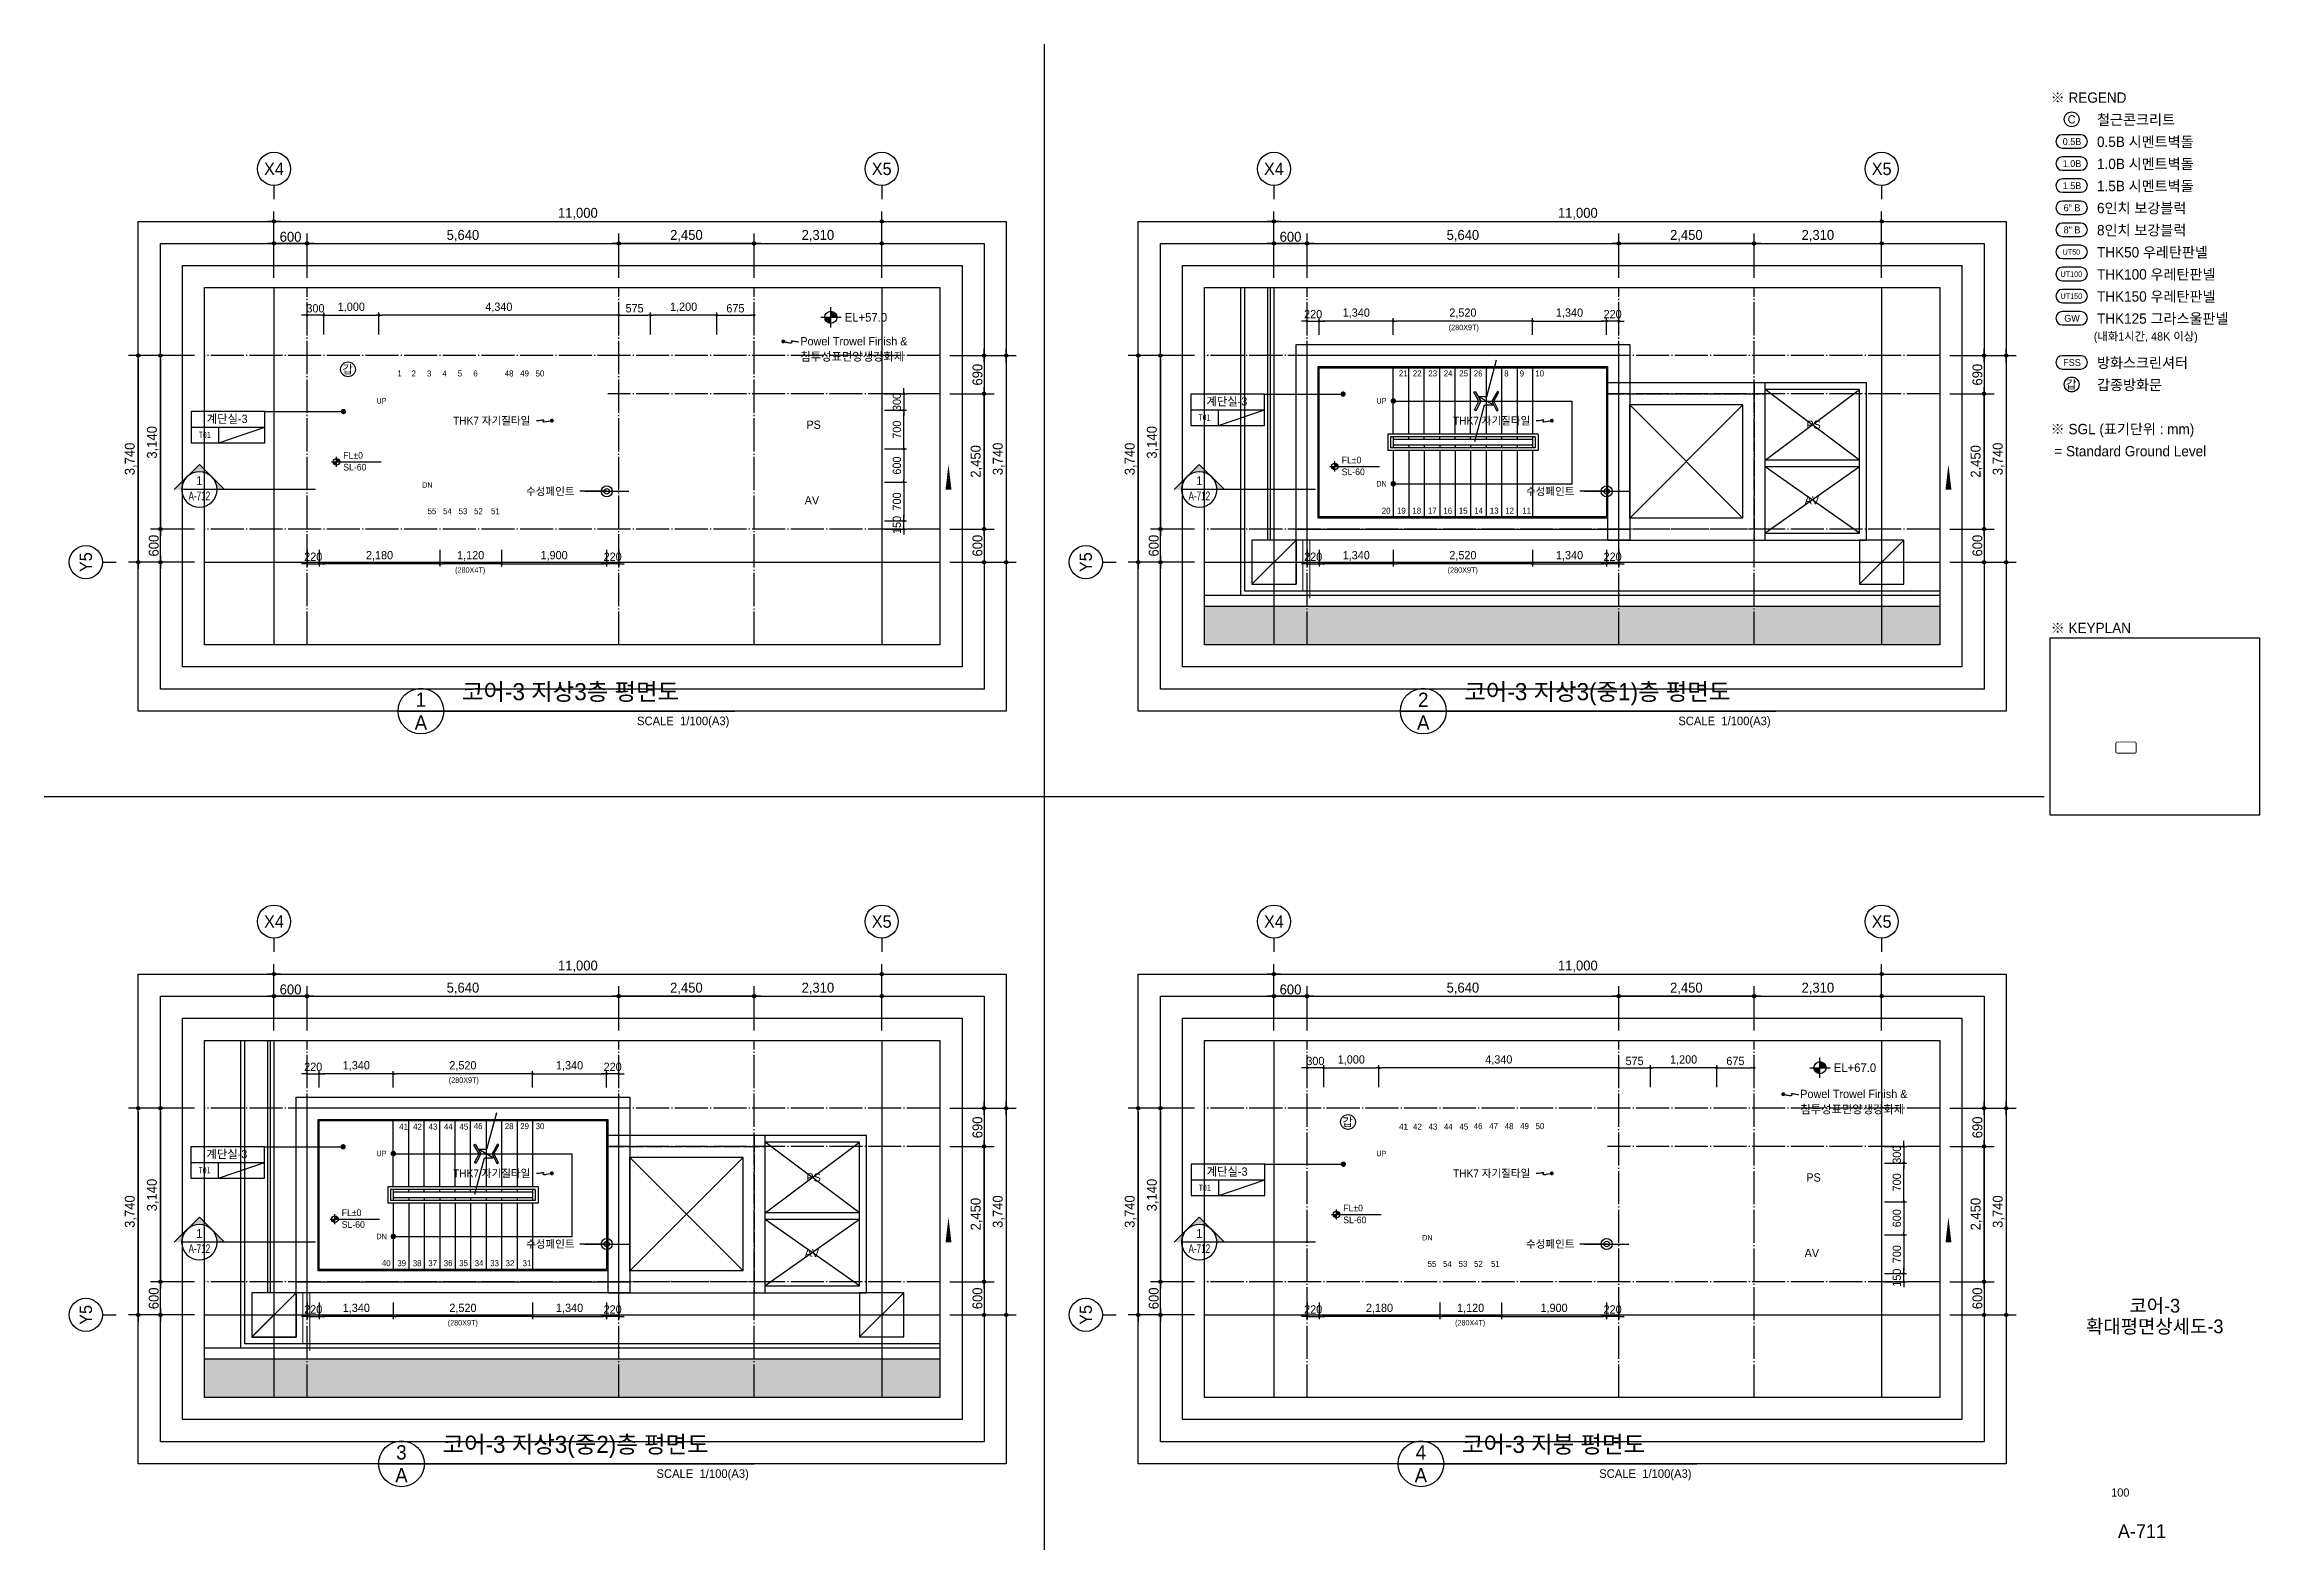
# Model space of a CAD drawing. Header units: millimetres. Extents: x 252711992 to 505989238, y 504776675 to 1009617600.
# Drawn here: x 253215992 to 253256092, y 504804712 to 504831962 of the extents above; entities that cross this region are included whole.
import ezdxf
from ezdxf.enums import TextEntityAlignment as Align
from ezdxf.xclip import XClip

# ---------------------------------------------------------------- set-up
doc = ezdxf.new("R2010")
doc.units = ezdxf.units.MM
doc.header["$XCLIPFRAME"] = 0
doc.linetypes.add('CEN', pattern=[35, 30, -2, 1, -2])
doc.linetypes.add('사무실2종$0$ACAD_ISO04W100', pattern=[30, 24, -3, 0, -3])
for name, color, linetype in [('$ZCDB_AUDIT_GENERATED_600D18', 7, 'Continuous'), ('0KD DIM', 7, 'Continuous'), ('4A.TEC CEN', 1, 'CEN'), ('4A.TEC CEN 보조1', 14, 'CEN'), ('4A.TEC DIM', 7, 'Continuous'), ('4A.TEC ELE 4', 9, 'Continuous'), ('4A.TEC FORM-TEXT', 3, 'Continuous'), ('4A.TEC IND', 7, 'Continuous'), ('4A.TEC TEXT', 7, 'Continuous'), ('4A.TEC TEXT 1', 3, 'Continuous'), ('4A.TEC TEXT 2', 3, 'Continuous'), ('4A.TEC 기둥', 2, 'Continuous'), ('4A.TEC 마감선 2', 5, 'Continuous'), ('4A.TEC 벽체 1', 2, 'Continuous'), ('4A.TEC 벽체 3', 4, 'Continuous'), ('4A.TEC 벽체 4', 7, 'Continuous'), ('4A.TEC 심볼', 7, 'Continuous'), ('4A.TEC 해치 1', 9, 'Continuous'), ('CEN', 1, 'CEN'), ('LEV', 7, 'Continuous'), ('ROM', 7, 'Continuous'), ('SYM', 1, 'Continuous'), ('TEXT', 7, 'Continuous'), ('㈜SE&C TEXT', 7, 'Continuous'), ('㈜SE&C 패턴 1', 8, 'Continuous')]:
    doc.layers.add(name, color=color, linetype=linetype)
doc.layers.add('DEFPOINT', color=135, linetype='Continuous', plot=False)
doc.styles.add('1', font='')
doc.styles.add('GHS', font='malgun.ttf')
doc.styles.add('SAMOO', font='')
doc.styles.add('나눔고딕', font='')
doc.styles.add('돋움', font='')
doc.styles.add('돋음체', font='')
doc.styles.add('울릉도L', font='')
doc.styles.get('1').set_extended_font_data('DotumChe')
doc.styles.get('SAMOO').set_extended_font_data('Dotum')
doc.styles.get('나눔고딕').set_extended_font_data('Dotum')
doc.styles.get('돋움').set_extended_font_data('Dotum')
doc.styles.get('돋음체').set_extended_font_data('Dotum')
doc.styles.get('울릉도L').set_extended_font_data('Dotum')
doc.dimstyles.new('DIM_600(외부치수)', dxfattribs={"dimscale": 400, "dimtxt": 3.3, "dimasz": 1, "dimexe": 2, "dimexo": 2, "dimgap": 1, "dimtad": 1, "dimdec": 0, "dimdsep": 46, "dimlunit": 6, "dimtxsty": '나눔고딕', "dimblk1": 'DIMDOT', "dimblk2": 'DIMDOT', "dimsah": 1, "dimcen": 2.5, "dimdle": 1.5, "dimclrd": 8, "dimclre": 8, "dimclrt": 3, "dimadec": 0, "dimazin": 0, "dimtfac": 1, "dimtdec": 0, "dimtix": 1, "dimtmove": 2, "dimatfit": 3, "dimldrblk": 'DIMDOT', "dimfxl": 1, "dimtvp": 1, "dimtolj": 1, "dimtzin": 0, "dimarcsym": 0})
doc.dimstyles.new('DIM_80(외부치수)', dxfattribs={"dimscale": 40, "dimtxt": 3.3, "dimasz": 1, "dimexe": 2, "dimexo": 2, "dimgap": 1, "dimtad": 1, "dimdec": 0, "dimdsep": 46, "dimlunit": 6, "dimtxsty": '돋움', "dimblk1": 'DIMDOT', "dimblk2": 'DIMDOT', "dimsah": 1, "dimcen": 2.5, "dimdle": 1.5, "dimclrd": 1, "dimclre": 7, "dimclrt": 2, "dimadec": 0, "dimazin": 0, "dimtfac": 1, "dimtdec": 0, "dimtix": 1, "dimtmove": 2, "dimatfit": 3, "dimldrblk": 'DIMDOT', "dimfxl": 1, "dimtvp": 1, "dimtolj": 1, "dimtzin": 0, "dimarcsym": 0})
doc.dimstyles.new('KD DIM 1', dxfattribs={"dimscale": 50, "dimtxt": 3, "dimasz": 1, "dimexe": 1, "dimexo": 1, "dimgap": 1, "dimtad": 1, "dimdec": 0, "dimzin": 0, "dimdsep": 46, "dimlunit": 6, "dimtxsty": '돋음체', "dimblk": 'DOT', "dimcen": 3, "dimdle": 1, "dimclrd": 256, "dimclre": 256, "dimclrt": 3, "dimazin": 0, "dimtfac": 1, "dimtdec": 0, "dimtix": 1, "dimtmove": 2, "dimatfit": 3, "dimldrblk": 'OBLIQUE', "dimfxl": 1, "dimtvp": 0.8333, "dimtolj": 1, "dimtzin": 0, "dimarcsym": 0})

msp = doc.modelspace()

# ---------------------------------------------------------------- texts
at = {"layer": '0KD DIM', "color": 3, "style": '돋음체'}
for s, p in [('(280X9T)', (253241685.31, 504826837.6, -3332.88)), ('(280X4T)', (253223699.54, 504822445.81, 1666.67)), ('(280X9T)', (253241666.09, 504822445.81, -3332.88)), ('(280X9T)', (253223585.31, 504813212.6, -3332.88)), ('(280X9T)', (253223566.09, 504808820.81, -3332.88)), ('(280X4T)', (253241799.54, 504808820.81, 1666.67))]:
    msp.add_text(s, height=100, dxfattribs=at).set_placement(p, align=Align.MIDDLE_CENTER)
at = {"layer": '4A.TEC FORM-TEXT', "style": '돋움'}
msp.add_text('A-711', height=250, dxfattribs=at).set_placement((253253961, 504804922.22, 3333.33), align=Align.CENTER)
at = {"layer": '4A.TEC TEXT', "style": '돋움'}
for s, p in [('C', (253252687.47, 504830604.27)), ('갑', (253221483.04, 504826075.35)), ('갑', (253252681.23, 504825806.22)), ('갑', (253239583.04, 504812450.35))]:
    msp.add_text(s, height=150, dxfattribs=at).set_placement(p, align=Align.MIDDLE_CENTER)
for s, height, p in [('0.5B', 125, (253252694.35, 504830202.35)), ('1.0B', 125, (253252694.35, 504829802.35)), ('1.5B', 125, (253252694.35, 504829402.35)), ('6" B', 125, (253252694.35, 504829002.35)), ('8" B', 125, (253252694.35, 504828602.35)), ('UT50', 100, (253252682.46, 504828202.35)), ('UT100', 100, (253252682.46, 504827802.35)), ('UT150', 100, (253252682.46, 504827402.35)), ('GW', 125, (253252694.35, 504827002.35)), ('FSS', 125, (253252694.35, 504826202.35))]:
    msp.add_text(s, height=height, dxfattribs=at).set_placement(p, align=Align.MIDDLE)
at = {"layer": '4A.TEC TEXT 1', "style": '돋음체'}
for s, p in [('UP', (253222004.02, 504825508.1, 8332.43)), ('UP', (253240104.02, 504825508.1, 8332.43)), ('DN', (253222830.41, 504823985.31)), ('DN', (253240101.57, 504824007.57)), ('UP', (253222004.02, 504811883.1, 8332.43)), ('UP', (253240104.02, 504811883.1, 8332.43)), ('DN', (253222001.57, 504810382.57)), ('DN', (253240930.41, 504810360.31))]:
    msp.add_text(s, height=100, dxfattribs=at).set_placement(p, align=Align.MIDDLE_LEFT)
at = {"layer": '4A.TEC TEXT 2', "color": 3, "style": '나눔고딕'}
for s, height, p in [('※ REGEND', 187.5, (253252306.79, 504830847.49)), ('철근콘크리트', 187.5, (253253146.74, 504830447.5)), ('0.5B 시멘트벽돌', 187.5, (253253146.74, 504830047.51)), ('1.0B 시멘트벽돌', 187.5, (253253146.74, 504829647.51)), ('1.5B 시멘트벽돌', 187.5, (253253146.74, 504829247.51)), ('6인치 보강블럭', 187.5, (253253146.74, 504828847.51)), ('8인치 보강블럭', 187.5, (253253146.74, 504828447.51)), ('THK50 우레탄판넬', 187.5, (253253146.74, 504828047.51)), ('THK100 우레탄판넬', 187.5, (253253146.74, 504827647.51)), ('THK150 우레탄판넬', 187.5, (253253146.74, 504827247.51)), ('THK125 그라스울판넬', 187.5, (253253146.74, 504826847.51)), ('(내화1시간, 48K 이상)', 150, (253253088.64, 504826555.15)), ('방화스크린셔터', 187.5, (253253146.74, 504826047.51)), ('갑종방화문', 187.5, (253253146.74, 504825647.51)), ('※ SGL (표기단위 : mm)', 187.5, (253252306.79, 504824847.49)), (' = Standard Ground Level', 187.5, (253252306.79, 504824447.49)), ('※ KEYPLAN', 187.5, (253252306.79, 504821247.49)), ('코어-3 지상3층 평면도', 310.5, (253223551.44, 504819995.66, 3333.33)), ('코어-3 지상3(중1)층 평면도', 310.5, (253241694.61, 504819995.66, 3333.33)), ('코어-3 지상3(중2)층 평면도', 310.5, (253223199.22, 504806370.66, 3333.33)), ('코어-3 지붕 평면도', 310.5, (253241651.44, 504806370.66, 3333.33))]:
    msp.add_text(s, height=height, dxfattribs=at).set_placement(p, align=Align.BOTTOM_LEFT)
for s, p in [('1', (253222808.55, 504820099.16, 3333.33)), ('2', (253240951.72, 504820099.16, 3333.33)), ('A', (253222808.55, 504819685.16, 3333.33)), ('A', (253240951.72, 504819685.16, 3333.33)), ('3', (253222456.33, 504806474.16, 3333.33)), ('4', (253240908.55, 504806474.16, 3333.33)), ('A', (253222456.33, 504806060.16, 3333.33)), ('A', (253240908.55, 504806060.16, 3333.33))]:
    msp.add_text(s, height=258.75, dxfattribs=at).set_placement(p, align=Align.MIDDLE)
for p in [(253228391.33, 504819590.52, 3333.33), (253247238.94, 504819590.52, 3333.33), (253228743.55, 504805965.52, 3333.33), (253245807, 504805965.52, 3333.33)]:
    msp.add_text('SCALE  1/100(A3)', height=155.25, dxfattribs=at).set_placement(p, align=Align.BOTTOM_RIGHT)
at = {"layer": '4A.TEC TEXT 2', "style": '나눔고딕'}
for s, height, p in [('코어-3', 250, (253254191.89, 504809003.72, 3333.33)), ('확대평면상세도-3', 250, (253254191.89, 504808629.83, 3333.33)), ('100', 150, (253253569.02, 504805672.21, 3333.33))]:
    msp.add_text(s, height=height, dxfattribs=at).set_placement(p, align=Align.CENTER)
at = {"layer": 'LEV', "style": '돋움'}
for s, p in [('FL%%P0', (253221402.9, 504824461.77)), ('SL-60', (253221402.9, 504824247.56)), ('SL-60', (253239474.98, 504824163.07)), ('FL%%P0', (253239474.98, 504824377.28)), ('FL%%P0', (253239502.9, 504810836.77)), ('SL-60', (253221374.98, 504810538.07)), ('FL%%P0', (253221374.98, 504810752.28)), ('SL-60', (253239502.9, 504810622.56))]:
    msp.add_text(s, height=120, dxfattribs=at).set_placement(p)
at = {"layer": 'TEXT', "style": '나눔고딕'}
for s, height, p in [('1', 108.68, (253222459.37, 504825917.2, 6666.22)), ('2', 108.68, (253222717.1, 504825917.2, 6666.22)), ('3', 108.68, (253222997.25, 504825917.2, 6666.22)), ('4', 108.68, (253223275.63, 504825917.2, 6666.22)), ('5', 108.68, (253223554.45, 504825917.2, 6666.22)), ('6', 108.68, (253223835.63, 504825917.2, 6666.22)), ('48', 108.675, (253224484.25, 504825917.2, 6666.22)), ('49', 108.675, (253224763.95, 504825917.2, 6666.22)), ('50', 108.675, (253225042.33, 504825917.2, 6666.22)), ('21', 108.675, (253240668.79, 504825918.38, 1666.67)), ('22', 108.675, (253240921.37, 504825918.38, 1666.67)), ('23', 108.675, (253241201.66, 504825918.38, 1666.67)), ('24', 108.675, (253241480.33, 504825918.38, 1666.67)), ('25', 108.675, (253241760.48, 504825918.38, 1666.67)), ('26', 108.675, (253242024.39, 504825917.2, 1666.67)), ('8', 108.68, (253242495.78, 504825917.2, 6666.22)), ('9', 108.68, (253242775.63, 504825917.2, 6666.22)), ('10', 108.675, (253243138.94, 504825917.2, 6666.22)), ('55', 108.675, (253223087.54, 504823424.14, 6666.22)), ('54', 108.675, (253223367.39, 504823424.14, 6666.22)), ('53', 108.675, (253223648.72, 504823424.14, 6666.22)), ('52', 108.675, (253223928.42, 504823424.14, 6666.22)), ('51', 108.675, (253224235.85, 504823424.14, 6666.22)), ('20', 108.675, (253240358.62, 504823433.75, 1666.67)), ('19', 108.675, (253240633.75, 504823433.75, 1666.67)), ('18', 108.675, (253240914.04, 504823433.75, 1666.67)), ('17', 108.675, (253241193.75, 504823433.75, 1666.67)), ('16', 108.675, (253241473.75, 504823433.75, 1666.67)), ('15', 108.675, (253241753.6, 504823433.75, 1666.67)), ('14', 108.675, (253242033.45, 504823433.75, 1666.67)), ('13', 108.675, (253242314.78, 504823433.75, 1666.67)), ('12', 108.675, (253242594.49, 504823433.75, 1666.67)), ('11', 108.675, (253242901.91, 504823433.75, 1666.67)), ('41', 108.675, (253222573.24, 504812284.05, 1666.67)), ('42', 108.675, (253222825.81, 504812284.05, 1666.67)), ('43', 108.675, (253223106.1, 504812284.05, 1666.67)), ('44', 108.675, (253223384.78, 504812284.05, 1666.67)), ('45', 108.675, (253223664.92, 504812284.05, 1666.67)), ('46', 108.675, (253223923.95, 504812292.2, 1666.67)), ('28', 108.675, (253224484.69, 504812292.2, 1666.67)), ('29', 108.675, (253224764.39, 504812292.2, 1666.67)), ('30', 108.675, (253225043.95, 504812292.2, 1666.67)), ('41', 108.675, (253240673.23, 504812284.05, 6666.22)), ('42', 108.675, (253240925.81, 504812284.05, 6666.22)), ('43', 108.675, (253241206.1, 504812284.05, 6666.22)), ('44', 108.675, (253241484.78, 504812284.05, 6666.22)), ('45', 108.675, (253241764.92, 504812284.05, 6666.22)), ('46', 108.675, (253242023.95, 504812292.2, 6666.22)), ('47', 108.675, (253242303.95, 504812292.2, 6666.22)), ('48', 108.675, (253242584.25, 504812292.2, 6666.22)), ('49', 108.675, (253242863.95, 504812292.2, 6666.22)), ('50', 108.675, (253243142.33, 504812292.2, 6666.22)), ('40', 108.675, (253222258.95, 504809812.11, 1666.67)), ('39', 108.675, (253222539.54, 504809812.11, 1666.67)), ('38', 108.675, (253222819.84, 504809812.11, 1666.67)), ('37', 108.675, (253223099.54, 504809812.11, 1666.67)), ('36', 108.675, (253223379.54, 504809812.11, 1666.67)), ('35', 108.675, (253223659.39, 504809812.11, 1666.67)), ('34', 108.675, (253223939.25, 504809812.11, 1666.67)), ('33', 108.675, (253224220.57, 504809812.11, 1666.67)), ('32', 108.675, (253224500.28, 504809812.11, 1666.67)), ('31', 108.675, (253224807.71, 504809812.11, 1666.67)), ('55', 108.675, (253241187.54, 504809799.14, 6666.22)), ('54', 108.675, (253241467.39, 504809799.14, 6666.22)), ('53', 108.675, (253241748.72, 504809799.14, 6666.22)), ('52', 108.675, (253242028.42, 504809799.14, 6666.22)), ('51', 108.675, (253242335.85, 504809799.14, 6666.22))]:
    msp.add_text(s, height=height, dxfattribs=at).set_placement(p, align=Align.BOTTOM_RIGHT)
at = {"layer": 'TEXT'}
for s, height, style, p in [('계단실-3', 150, '돋움', (253237396.45, 504825498.52)), ('T01', 112.5, '1', (253218898.49, 504824891.39)), ('계단실-3', 150, '돋움', (253219301.26, 504825181.86)), ('PS', 150, '돋움', (253229915.89, 504825076.43, -3333.33)), ('T01', 112.5, '1', (253236993.69, 504825208.05)), ('PS', 150, '돋움', (253248015.89, 504825076.43, -3333.33)), ('AV', 150, '돋움', (253229885.42, 504823707.78, -3333.33)), ('AV', 150, '돋움', (253247985.42, 504823707.78, -3333.33)), ('계단실-3', 150, '돋움', (253219296.45, 504811873.52)), ('T01', 112.5, '1', (253218893.69, 504811583.05)), ('PS', 150, '돋움', (253229915.89, 504811451.43, -3333.33)), ('T01', 112.5, '1', (253236998.49, 504811266.39)), ('계단실-3', 150, '돋움', (253237401.26, 504811556.86)), ('PS', 150, '돋움', (253248015.89, 504811451.43, -3333.33)), ('AV', 150, '돋움', (253229885.42, 504810082.78, -3333.33)), ('AV', 150, '돋움', (253247985.42, 504810082.78, -3333.33))]:
    msp.add_text(s, height=height, dxfattribs=dict(at, style=style)).set_placement(p, align=Align.MIDDLE_CENTER)
at = {"layer": 'TEXT', "style": '돋움'}
for p in [(253218798.04, 504823982.23, 1666.67), (253236898.04, 504823982.23, 1666.67), (253218798.04, 504810357.23, 1666.67), (253236898.04, 504810357.23, 1666.67)]:
    msp.add_text('1', height=160.11, dxfattribs=at).set_placement(p, align=Align.CENTER)
at = {"layer": 'TEXT', "style": '돋움', "width": 0.7}
for p in [(253218798.04, 504823706.54, 1666.67), (253236898.04, 504823706.54, 1666.67), (253218798.04, 504810081.54, 1666.67), (253236898.04, 504810081.54, 1666.67)]:
    msp.add_text('A-712', height=160.115, dxfattribs=at).set_placement(p, align=Align.CENTER)

# ---------------------------------------------------------------- blocks, each defined once
blk = doc.blocks.new('DIMDOT')
at = {"color": 0}
blk.add_line((-2, 0), (2, 0), dxfattribs=at)
for radius in [0.5, 0.25]:
    blk.add_circle((0, 0), radius, dxfattribs=at)
blk = doc.blocks.new('*D57')
at = {"layer": '4A.TEC DIM', "color": 8, "lineweight": -2, "transparency": 16777216}
for p, q in [((169308, -38163), (169308, -25069)), ((303308, -38163), (303308, -25069)), ((169808, -26069), (302808, -26069))]:
    blk.add_line(p, q, dxfattribs=at)
at = {"layer": 'Defpoints', "color": 0, "transparency": 16777216}
for p in [(303308, -26069), (169308, -39163), (303308, -39163)]:
    blk.add_point(p, dxfattribs=at)
at = {"layer": '4A.TEC DIM', "color": 8, "lineweight": -2, "transparency": 16777216, "xscale": 500, "yscale": 500, "zscale": 500, "rotation": 180}
blk.add_blockref('DIMDOT', (169308, -26069), dxfattribs=at)
at = {"layer": '4A.TEC DIM', "color": 8, "lineweight": -2, "transparency": 16777216, "xscale": 500, "yscale": 500, "zscale": 500}
blk.add_blockref('DIMDOT', (303308, -26069), dxfattribs=at)
at = {"layer": '4A.TEC DIM', "color": 3, "transparency": 16777216, "insert": (236308, -24584), "char_height": 1650, "attachment_point": 5, "style": '나눔고딕'}
blk.add_mtext('\\A1;134,000', dxfattribs=at)
blk = doc.blocks.new('ccs122')
at = {"layer": '4A.TEC 심볼'}
blk.add_line((0, 8), (0, 3), dxfattribs=at)
blk.add_circle((0, 14), 6, dxfattribs=at)
at = {"layer": '4A.TEC TEXT 2', "color": 3, "style": 'GHS'}
blk.add_attdef('NO', text='', height=4.5, dxfattribs=at).set_placement((-0.006, 14.018), align=Align.MIDDLE_CENTER)
blk = doc.blocks.new('*D58')
at = {"layer": '4A.TEC DIM', "color": 8, "lineweight": -2, "transparency": 16777216}
for p, q in [((292308, -38163), (292308, -30082)), ((303308, -38163), (303308, -30082)), ((302808, -31082), (292808, -31082))]:
    blk.add_line(p, q, dxfattribs=at)
at = {"layer": 'Defpoints', "color": 0, "transparency": 16777216}
for p in [(292308, -31082), (292308, -39163), (303308, -39163)]:
    blk.add_point(p, dxfattribs=at)
at = {"layer": '4A.TEC DIM', "color": 8, "lineweight": -2, "transparency": 16777216, "xscale": 500, "yscale": 500, "zscale": 500, "rotation": 180}
blk.add_blockref('DIMDOT', (292308, -31082), dxfattribs=at)
at = {"layer": '4A.TEC DIM', "color": 8, "lineweight": -2, "transparency": 16777216, "xscale": 500, "yscale": 500, "zscale": 500}
blk.add_blockref('DIMDOT', (303308, -31082), dxfattribs=at)
at = {"layer": '4A.TEC DIM', "color": 3, "transparency": 16777216, "insert": (297808, -29597), "char_height": 1650, "attachment_point": 5, "style": '나눔고딕'}
blk.add_mtext('\\A1;11,000', dxfattribs=at)
blk = doc.blocks.new('*D59')
at = {"layer": '4A.TEC DIM', "color": 8, "lineweight": -2, "transparency": 16777216}
for p, q in [((48195, -136937), (40113, -136937)), ((41113, -137437), (41113, -147437)), ((48195, -147937), (40113, -147937))]:
    blk.add_line(p, q, dxfattribs=at)
at = {"layer": 'Defpoints', "color": 0, "transparency": 16777216}
for p in [(49195, -136937), (41113, -147937), (49195, -147937)]:
    blk.add_point(p, dxfattribs=at)
at = {"layer": '4A.TEC DIM', "color": 8, "lineweight": -2, "transparency": 16777216, "xscale": 500, "yscale": 500, "zscale": 500}
for p, rotation in [((41113, -136937), 90), ((41113, -147937), 270)]:
    blk.add_blockref('DIMDOT', p, dxfattribs=dict(at, rotation=rotation))
at = {"layer": '4A.TEC DIM', "color": 3, "transparency": 16777216, "insert": (39628, -142437), "char_height": 1650, "attachment_point": 5, "rotation": 90, "style": '나눔고딕'}
blk.add_mtext('\\A1;11,000', dxfattribs=at)
blk = doc.blocks.new('*D60')
at = {"layer": '4A.TEC DIM', "color": 8, "lineweight": -2, "transparency": 16777216}
for p, q in [((48195, -92937), (35100, -92937)), ((36100, -93437), (36100, -213437)), ((48195, -213937), (35100, -213937))]:
    blk.add_line(p, q, dxfattribs=at)
at = {"layer": 'Defpoints', "color": 0, "transparency": 16777216}
for p in [(49195, -92937), (36100, -213937), (49195, -213937)]:
    blk.add_point(p, dxfattribs=at)
at = {"layer": '4A.TEC DIM', "color": 8, "lineweight": -2, "transparency": 16777216, "xscale": 500, "yscale": 500, "zscale": 500}
for p, rotation in [((36100, -92937), 90), ((36100, -213937), 270)]:
    blk.add_blockref('DIMDOT', p, dxfattribs=dict(at, rotation=rotation))
at = {"layer": '4A.TEC DIM', "color": 3, "transparency": 16777216, "insert": (34615, -153437), "char_height": 1650, "attachment_point": 5, "rotation": 90, "style": '나눔고딕'}
blk.add_mtext('\\A1;121,000', dxfattribs=at)
blk = doc.blocks.new('*D61')
at = {"layer": '4A.TEC DIM', "color": 8, "lineweight": -2, "transparency": 16777216}
for p, q in [((48195, -202937), (40113, -202937)), ((41113, -203437), (41113, -213437)), ((48195, -213937), (40113, -213937))]:
    blk.add_line(p, q, dxfattribs=at)
at = {"layer": 'Defpoints', "color": 0, "transparency": 16777216}
for p in [(49195, -202937), (41113, -213937), (49195, -213937)]:
    blk.add_point(p, dxfattribs=at)
at = {"layer": '4A.TEC DIM', "color": 8, "lineweight": -2, "transparency": 16777216, "xscale": 500, "yscale": 500, "zscale": 500}
for p, rotation in [((41113, -202937), 90), ((41113, -213937), 270)]:
    blk.add_blockref('DIMDOT', p, dxfattribs=dict(at, rotation=rotation))
at = {"layer": '4A.TEC DIM', "color": 3, "transparency": 16777216, "insert": (39628, -208437), "char_height": 1650, "attachment_point": 5, "rotation": 90, "style": '나눔고딕'}
blk.add_mtext('\\A1;11,000', dxfattribs=at)
blk = doc.blocks.new('*D62')
at = {"layer": '4A.TEC DIM', "color": 8, "lineweight": -2, "transparency": 16777216}
for p, q in [((48195, -191937), (40113, -191937)), ((41113, -192437), (41113, -202437)), ((48195, -202937), (40113, -202937))]:
    blk.add_line(p, q, dxfattribs=at)
at = {"layer": 'Defpoints', "color": 0, "transparency": 16777216}
for p in [(49195, -191937), (41113, -202937), (49195, -202937)]:
    blk.add_point(p, dxfattribs=at)
at = {"layer": '4A.TEC DIM', "color": 8, "lineweight": -2, "transparency": 16777216, "xscale": 500, "yscale": 500, "zscale": 500}
for p, rotation in [((41113, -191937), 90), ((41113, -202937), 270)]:
    blk.add_blockref('DIMDOT', p, dxfattribs=dict(at, rotation=rotation))
at = {"layer": '4A.TEC DIM', "color": 3, "transparency": 16777216, "insert": (39628, -197437), "char_height": 1650, "attachment_point": 5, "rotation": 90, "style": '나눔고딕'}
blk.add_mtext('\\A1;11,000', dxfattribs=at)
blk = doc.blocks.new('*D63')
at = {"layer": '4A.TEC DIM', "color": 8, "lineweight": -2, "transparency": 16777216}
for p, q in [((48195, -180937), (40113, -180937)), ((41113, -181437), (41113, -191437)), ((48195, -191937), (40113, -191937))]:
    blk.add_line(p, q, dxfattribs=at)
at = {"layer": 'Defpoints', "color": 0, "transparency": 16777216}
for p in [(49195, -180937), (41113, -191937), (49195, -191937)]:
    blk.add_point(p, dxfattribs=at)
at = {"layer": '4A.TEC DIM', "color": 8, "lineweight": -2, "transparency": 16777216, "xscale": 500, "yscale": 500, "zscale": 500}
for p, rotation in [((41113, -180937), 90), ((41113, -191937), 270)]:
    blk.add_blockref('DIMDOT', p, dxfattribs=dict(at, rotation=rotation))
at = {"layer": '4A.TEC DIM', "color": 3, "transparency": 16777216, "insert": (39628, -186437), "char_height": 1650, "attachment_point": 5, "rotation": 90, "style": '나눔고딕'}
blk.add_mtext('\\A1;11,000', dxfattribs=at)
blk = doc.blocks.new('*D64')
at = {"layer": '4A.TEC DIM', "color": 8, "lineweight": -2, "transparency": 16777216}
for p, q in [((48195, -169937), (40113, -169937)), ((41113, -170437), (41113, -180437)), ((48195, -180937), (40113, -180937))]:
    blk.add_line(p, q, dxfattribs=at)
at = {"layer": 'Defpoints', "color": 0, "transparency": 16777216}
for p in [(49195, -169937), (41113, -180937), (49195, -180937)]:
    blk.add_point(p, dxfattribs=at)
at = {"layer": '4A.TEC DIM', "color": 8, "lineweight": -2, "transparency": 16777216, "xscale": 500, "yscale": 500, "zscale": 500}
for p, rotation in [((41113, -169937), 90), ((41113, -180937), 270)]:
    blk.add_blockref('DIMDOT', p, dxfattribs=dict(at, rotation=rotation))
at = {"layer": '4A.TEC DIM', "color": 3, "transparency": 16777216, "insert": (39628, -175437), "char_height": 1650, "attachment_point": 5, "rotation": 90, "style": '나눔고딕'}
blk.add_mtext('\\A1;11,000', dxfattribs=at)
blk = doc.blocks.new('*D65')
at = {"layer": '4A.TEC DIM', "color": 8, "lineweight": -2, "transparency": 16777216}
for p, q in [((48195, -158937), (40113, -158937)), ((41113, -159437), (41113, -169437)), ((48195, -169937), (40113, -169937))]:
    blk.add_line(p, q, dxfattribs=at)
at = {"layer": 'Defpoints', "color": 0, "transparency": 16777216}
for p in [(49195, -158937), (41113, -169937), (49195, -169937)]:
    blk.add_point(p, dxfattribs=at)
at = {"layer": '4A.TEC DIM', "color": 8, "lineweight": -2, "transparency": 16777216, "xscale": 500, "yscale": 500, "zscale": 500}
for p, rotation in [((41113, -158937), 90), ((41113, -169937), 270)]:
    blk.add_blockref('DIMDOT', p, dxfattribs=dict(at, rotation=rotation))
at = {"layer": '4A.TEC DIM', "color": 3, "transparency": 16777216, "insert": (39628, -164437), "char_height": 1650, "attachment_point": 5, "rotation": 90, "style": '나눔고딕'}
blk.add_mtext('\\A1;11,000', dxfattribs=at)
blk = doc.blocks.new('*D66')
at = {"layer": '4A.TEC DIM', "color": 8, "lineweight": -2, "transparency": 16777216}
for p, q in [((48195, -147937), (40113, -147937)), ((41113, -148437), (41113, -158437)), ((48195, -158937), (40113, -158937))]:
    blk.add_line(p, q, dxfattribs=at)
at = {"layer": 'Defpoints', "color": 0, "transparency": 16777216}
for p in [(49195, -147937), (41113, -158937), (49195, -158937)]:
    blk.add_point(p, dxfattribs=at)
at = {"layer": '4A.TEC DIM', "color": 8, "lineweight": -2, "transparency": 16777216, "xscale": 500, "yscale": 500, "zscale": 500}
for p, rotation in [((41113, -147937), 90), ((41113, -158937), 270)]:
    blk.add_blockref('DIMDOT', p, dxfattribs=dict(at, rotation=rotation))
at = {"layer": '4A.TEC DIM', "color": 3, "transparency": 16777216, "insert": (39628, -153437), "char_height": 1650, "attachment_point": 5, "rotation": 90, "style": '나눔고딕'}
blk.add_mtext('\\A1;11,000', dxfattribs=at)
blk = doc.blocks.new('*D67')
at = {"layer": '4A.TEC DIM', "color": 8, "lineweight": -2, "transparency": 16777216}
for p, q in [((169308, -38163), (169308, -30082)), ((180308, -38163), (180308, -30082)), ((179808, -31082), (169808, -31082))]:
    blk.add_line(p, q, dxfattribs=at)
at = {"layer": 'Defpoints', "color": 0, "transparency": 16777216}
for p in [(169308, -31082), (169308, -39163), (180308, -39163)]:
    blk.add_point(p, dxfattribs=at)
at = {"layer": '4A.TEC DIM', "color": 8, "lineweight": -2, "transparency": 16777216, "xscale": 500, "yscale": 500, "zscale": 500, "rotation": 180}
blk.add_blockref('DIMDOT', (169308, -31082), dxfattribs=at)
at = {"layer": '4A.TEC DIM', "color": 8, "lineweight": -2, "transparency": 16777216, "xscale": 500, "yscale": 500, "zscale": 500}
blk.add_blockref('DIMDOT', (180308, -31082), dxfattribs=at)
at = {"layer": '4A.TEC DIM', "color": 3, "transparency": 16777216, "insert": (174808, -29597), "char_height": 1650, "attachment_point": 5, "style": '나눔고딕'}
blk.add_mtext('\\A1;11,000', dxfattribs=at)
blk = doc.blocks.new('*D68')
at = {"layer": '4A.TEC DIM', "color": 8, "lineweight": -2, "transparency": 16777216}
for p, q in [((188808, -38163), (188808, -30082)), ((197808, -38163), (197808, -30082)), ((197308, -31082), (189308, -31082))]:
    blk.add_line(p, q, dxfattribs=at)
at = {"layer": 'Defpoints', "color": 0, "transparency": 16777216}
for p in [(188808, -31082), (188808, -39163), (197808, -39163)]:
    blk.add_point(p, dxfattribs=at)
at = {"layer": '4A.TEC DIM', "color": 8, "lineweight": -2, "transparency": 16777216, "xscale": 500, "yscale": 500, "zscale": 500, "rotation": 180}
blk.add_blockref('DIMDOT', (188808, -31082), dxfattribs=at)
at = {"layer": '4A.TEC DIM', "color": 8, "lineweight": -2, "transparency": 16777216, "xscale": 500, "yscale": 500, "zscale": 500}
blk.add_blockref('DIMDOT', (197808, -31082), dxfattribs=at)
at = {"layer": '4A.TEC DIM', "color": 3, "transparency": 16777216, "insert": (193308, -29597), "char_height": 1650, "attachment_point": 5, "style": '나눔고딕'}
blk.add_mtext('\\A1;9,000', dxfattribs=at)
blk = doc.blocks.new('*D69')
at = {"layer": '4A.TEC DIM', "color": 8, "lineweight": -2, "transparency": 16777216}
for p, q in [((197808, -38163), (197808, -30082)), ((208808, -38163), (208808, -30082)), ((208308, -31082), (198308, -31082))]:
    blk.add_line(p, q, dxfattribs=at)
at = {"layer": 'Defpoints', "color": 0, "transparency": 16777216}
for p in [(197808, -31082), (197808, -39163), (208808, -39163)]:
    blk.add_point(p, dxfattribs=at)
at = {"layer": '4A.TEC DIM', "color": 8, "lineweight": -2, "transparency": 16777216, "xscale": 500, "yscale": 500, "zscale": 500, "rotation": 180}
blk.add_blockref('DIMDOT', (197808, -31082), dxfattribs=at)
at = {"layer": '4A.TEC DIM', "color": 8, "lineweight": -2, "transparency": 16777216, "xscale": 500, "yscale": 500, "zscale": 500}
blk.add_blockref('DIMDOT', (208808, -31082), dxfattribs=at)
at = {"layer": '4A.TEC DIM', "color": 3, "transparency": 16777216, "insert": (203308, -29597), "char_height": 1650, "attachment_point": 5, "style": '나눔고딕'}
blk.add_mtext('\\A1;11,000', dxfattribs=at)
blk = doc.blocks.new('*D70')
at = {"layer": '4A.TEC DIM', "color": 8, "lineweight": -2, "transparency": 16777216}
for p, q in [((208808, -38163), (208808, -30082)), ((219808, -38163), (219808, -30082)), ((219308, -31082), (209308, -31082))]:
    blk.add_line(p, q, dxfattribs=at)
at = {"layer": 'Defpoints', "color": 0, "transparency": 16777216}
for p in [(208808, -31082), (208808, -39163), (219808, -39163)]:
    blk.add_point(p, dxfattribs=at)
at = {"layer": '4A.TEC DIM', "color": 8, "lineweight": -2, "transparency": 16777216, "xscale": 500, "yscale": 500, "zscale": 500, "rotation": 180}
blk.add_blockref('DIMDOT', (208808, -31082), dxfattribs=at)
at = {"layer": '4A.TEC DIM', "color": 8, "lineweight": -2, "transparency": 16777216, "xscale": 500, "yscale": 500, "zscale": 500}
blk.add_blockref('DIMDOT', (219808, -31082), dxfattribs=at)
at = {"layer": '4A.TEC DIM', "color": 3, "transparency": 16777216, "insert": (214308, -29597), "char_height": 1650, "attachment_point": 5, "style": '나눔고딕'}
blk.add_mtext('\\A1;11,000', dxfattribs=at)
blk = doc.blocks.new('*D71')
at = {"layer": '4A.TEC DIM', "color": 8, "lineweight": -2, "transparency": 16777216}
for p, q in [((219808, -38163), (219808, -30082)), ((230808, -38163), (230808, -30082)), ((230308, -31082), (220308, -31082))]:
    blk.add_line(p, q, dxfattribs=at)
at = {"layer": 'Defpoints', "color": 0, "transparency": 16777216}
for p in [(219808, -31082), (219808, -39163), (230808, -39163)]:
    blk.add_point(p, dxfattribs=at)
at = {"layer": '4A.TEC DIM', "color": 8, "lineweight": -2, "transparency": 16777216, "xscale": 500, "yscale": 500, "zscale": 500, "rotation": 180}
blk.add_blockref('DIMDOT', (219808, -31082), dxfattribs=at)
at = {"layer": '4A.TEC DIM', "color": 8, "lineweight": -2, "transparency": 16777216, "xscale": 500, "yscale": 500, "zscale": 500}
blk.add_blockref('DIMDOT', (230808, -31082), dxfattribs=at)
at = {"layer": '4A.TEC DIM', "color": 3, "transparency": 16777216, "insert": (225308, -29597), "char_height": 1650, "attachment_point": 5, "style": '나눔고딕'}
blk.add_mtext('\\A1;11,000', dxfattribs=at)
blk = doc.blocks.new('*D72')
at = {"layer": '4A.TEC DIM', "color": 8, "lineweight": -2, "transparency": 16777216}
for p, q in [((230808, -38163), (230808, -30082)), ((241808, -38163), (241808, -30082)), ((241308, -31082), (231308, -31082))]:
    blk.add_line(p, q, dxfattribs=at)
at = {"layer": 'Defpoints', "color": 0, "transparency": 16777216}
for p in [(230808, -31082), (230808, -39163), (241808, -39163)]:
    blk.add_point(p, dxfattribs=at)
at = {"layer": '4A.TEC DIM', "color": 8, "lineweight": -2, "transparency": 16777216, "xscale": 500, "yscale": 500, "zscale": 500, "rotation": 180}
blk.add_blockref('DIMDOT', (230808, -31082), dxfattribs=at)
at = {"layer": '4A.TEC DIM', "color": 8, "lineweight": -2, "transparency": 16777216, "xscale": 500, "yscale": 500, "zscale": 500}
blk.add_blockref('DIMDOT', (241808, -31082), dxfattribs=at)
at = {"layer": '4A.TEC DIM', "color": 3, "transparency": 16777216, "insert": (236308, -29597), "char_height": 1650, "attachment_point": 5, "style": '나눔고딕'}
blk.add_mtext('\\A1;11,000', dxfattribs=at)
blk = doc.blocks.new('*D73')
at = {"layer": '4A.TEC DIM', "color": 8, "lineweight": -2, "transparency": 16777216}
for p, q in [((241808, -38163), (241808, -30082)), ((252808, -38163), (252808, -30082)), ((252308, -31082), (242308, -31082))]:
    blk.add_line(p, q, dxfattribs=at)
at = {"layer": 'Defpoints', "color": 0, "transparency": 16777216}
for p in [(241808, -31082), (241808, -39163), (252808, -39163)]:
    blk.add_point(p, dxfattribs=at)
at = {"layer": '4A.TEC DIM', "color": 8, "lineweight": -2, "transparency": 16777216, "xscale": 500, "yscale": 500, "zscale": 500, "rotation": 180}
blk.add_blockref('DIMDOT', (241808, -31082), dxfattribs=at)
at = {"layer": '4A.TEC DIM', "color": 8, "lineweight": -2, "transparency": 16777216, "xscale": 500, "yscale": 500, "zscale": 500}
blk.add_blockref('DIMDOT', (252808, -31082), dxfattribs=at)
at = {"layer": '4A.TEC DIM', "color": 3, "transparency": 16777216, "insert": (247308, -29597), "char_height": 1650, "attachment_point": 5, "style": '나눔고딕'}
blk.add_mtext('\\A1;11,000', dxfattribs=at)
blk = doc.blocks.new('*D74')
at = {"layer": '4A.TEC DIM', "color": 8, "lineweight": -2, "transparency": 16777216}
for p, q in [((252808, -38163), (252808, -30082)), ((263808, -38163), (263808, -30082)), ((263308, -31082), (253308, -31082))]:
    blk.add_line(p, q, dxfattribs=at)
at = {"layer": 'Defpoints', "color": 0, "transparency": 16777216}
for p in [(252808, -31082), (252808, -39163), (263808, -39163)]:
    blk.add_point(p, dxfattribs=at)
at = {"layer": '4A.TEC DIM', "color": 8, "lineweight": -2, "transparency": 16777216, "xscale": 500, "yscale": 500, "zscale": 500, "rotation": 180}
blk.add_blockref('DIMDOT', (252808, -31082), dxfattribs=at)
at = {"layer": '4A.TEC DIM', "color": 8, "lineweight": -2, "transparency": 16777216, "xscale": 500, "yscale": 500, "zscale": 500}
blk.add_blockref('DIMDOT', (263808, -31082), dxfattribs=at)
at = {"layer": '4A.TEC DIM', "color": 3, "transparency": 16777216, "insert": (258308, -29597), "char_height": 1650, "attachment_point": 5, "style": '나눔고딕'}
blk.add_mtext('\\A1;11,000', dxfattribs=at)
blk = doc.blocks.new('*D75')
at = {"layer": '4A.TEC DIM', "color": 8, "lineweight": -2, "transparency": 16777216}
for p, q in [((263808, -38163), (263808, -30082)), ((270308, -38163), (270308, -30082)), ((263308, -31082), (262808, -31082)), ((270308, -31082), (263808, -31082)), ((270808, -31082), (271308, -31082))]:
    blk.add_line(p, q, dxfattribs=at)
at = {"layer": 'Defpoints', "color": 0, "transparency": 16777216}
for p in [(263808, -31082), (263808, -39163), (270308, -39163)]:
    blk.add_point(p, dxfattribs=at)
at = {"layer": '4A.TEC DIM', "color": 8, "lineweight": -2, "transparency": 16777216, "xscale": 500, "yscale": 500, "zscale": 500}
blk.add_blockref('DIMDOT', (263808, -31082), dxfattribs=at)
at = {"layer": '4A.TEC DIM', "color": 8, "lineweight": -2, "transparency": 16777216, "xscale": 500, "yscale": 500, "zscale": 500, "rotation": 180}
blk.add_blockref('DIMDOT', (270308, -31082), dxfattribs=at)
at = {"layer": '4A.TEC DIM', "color": 3, "transparency": 16777216, "insert": (267058, -29597), "char_height": 1650, "attachment_point": 5, "style": '나눔고딕'}
blk.add_mtext('\\A1;6,500', dxfattribs=at)
blk = doc.blocks.new('*D76')
at = {"layer": '4A.TEC DIM', "color": 8, "lineweight": -2, "transparency": 16777216}
for p, q in [((281308, -38163), (281308, -30082)), ((292308, -38163), (292308, -30082)), ((291808, -31082), (281808, -31082))]:
    blk.add_line(p, q, dxfattribs=at)
at = {"layer": 'Defpoints', "color": 0, "transparency": 16777216}
for p in [(281308, -31082), (281308, -39163), (292308, -39163)]:
    blk.add_point(p, dxfattribs=at)
at = {"layer": '4A.TEC DIM', "color": 8, "lineweight": -2, "transparency": 16777216, "xscale": 500, "yscale": 500, "zscale": 500, "rotation": 180}
blk.add_blockref('DIMDOT', (281308, -31082), dxfattribs=at)
at = {"layer": '4A.TEC DIM', "color": 8, "lineweight": -2, "transparency": 16777216, "xscale": 500, "yscale": 500, "zscale": 500}
blk.add_blockref('DIMDOT', (292308, -31082), dxfattribs=at)
at = {"layer": '4A.TEC DIM', "color": 3, "transparency": 16777216, "insert": (286808, -29597), "char_height": 1650, "attachment_point": 5, "style": '나눔고딕'}
blk.add_mtext('\\A1;11,000', dxfattribs=at)
blk = doc.blocks.new('*D77')
at = {"layer": '4A.TEC DIM', "color": 8, "lineweight": -2, "transparency": 16777216}
for p, q in [((48195, -125937), (40113, -125937)), ((41113, -126437), (41113, -136437)), ((48195, -136937), (40113, -136937))]:
    blk.add_line(p, q, dxfattribs=at)
at = {"layer": 'Defpoints', "color": 0, "transparency": 16777216}
for p in [(49195, -125937), (41113, -136937), (49195, -136937)]:
    blk.add_point(p, dxfattribs=at)
at = {"layer": '4A.TEC DIM', "color": 8, "lineweight": -2, "transparency": 16777216, "xscale": 500, "yscale": 500, "zscale": 500}
for p, rotation in [((41113, -125937), 90), ((41113, -136937), 270)]:
    blk.add_blockref('DIMDOT', p, dxfattribs=dict(at, rotation=rotation))
at = {"layer": '4A.TEC DIM', "color": 3, "transparency": 16777216, "insert": (39628, -131437), "char_height": 1650, "attachment_point": 5, "rotation": 90, "style": '나눔고딕'}
blk.add_mtext('\\A1;11,000', dxfattribs=at)
blk = doc.blocks.new('*D78')
at = {"layer": '4A.TEC DIM', "color": 8, "lineweight": -2, "transparency": 16777216}
for p, q in [((48195, -114937), (40113, -114937)), ((41113, -115437), (41113, -125437)), ((48195, -125937), (40113, -125937))]:
    blk.add_line(p, q, dxfattribs=at)
at = {"layer": 'Defpoints', "color": 0, "transparency": 16777216}
for p in [(49195, -114937), (41113, -125937), (49195, -125937)]:
    blk.add_point(p, dxfattribs=at)
at = {"layer": '4A.TEC DIM', "color": 8, "lineweight": -2, "transparency": 16777216, "xscale": 500, "yscale": 500, "zscale": 500}
for p, rotation in [((41113, -114937), 90), ((41113, -125937), 270)]:
    blk.add_blockref('DIMDOT', p, dxfattribs=dict(at, rotation=rotation))
at = {"layer": '4A.TEC DIM', "color": 3, "transparency": 16777216, "insert": (39628, -120437), "char_height": 1650, "attachment_point": 5, "rotation": 90, "style": '나눔고딕'}
blk.add_mtext('\\A1;11,000', dxfattribs=at)
blk = doc.blocks.new('*D79')
at = {"layer": '4A.TEC DIM', "color": 8, "lineweight": -2, "transparency": 16777216}
for p, q in [((48195, -103937), (40113, -103937)), ((41113, -104437), (41113, -114437)), ((48195, -114937), (40113, -114937))]:
    blk.add_line(p, q, dxfattribs=at)
at = {"layer": 'Defpoints', "color": 0, "transparency": 16777216}
for p in [(49195, -103937), (41113, -114937), (49195, -114937)]:
    blk.add_point(p, dxfattribs=at)
at = {"layer": '4A.TEC DIM', "color": 8, "lineweight": -2, "transparency": 16777216, "xscale": 500, "yscale": 500, "zscale": 500}
for p, rotation in [((41113, -103937), 90), ((41113, -114937), 270)]:
    blk.add_blockref('DIMDOT', p, dxfattribs=dict(at, rotation=rotation))
at = {"layer": '4A.TEC DIM', "color": 3, "transparency": 16777216, "insert": (39628, -109437), "char_height": 1650, "attachment_point": 5, "rotation": 90, "style": '나눔고딕'}
blk.add_mtext('\\A1;11,000', dxfattribs=at)
blk = doc.blocks.new('*D80')
at = {"layer": '4A.TEC DIM', "color": 8, "lineweight": -2, "transparency": 16777216}
for p, q in [((48195, -92937), (40113, -92937)), ((41113, -93437), (41113, -103437)), ((48195, -103937), (40113, -103937))]:
    blk.add_line(p, q, dxfattribs=at)
at = {"layer": 'Defpoints', "color": 0, "transparency": 16777216}
for p in [(49195, -92937), (41113, -103937), (49195, -103937)]:
    blk.add_point(p, dxfattribs=at)
at = {"layer": '4A.TEC DIM', "color": 8, "lineweight": -2, "transparency": 16777216, "xscale": 500, "yscale": 500, "zscale": 500}
for p, rotation in [((41113, -92937), 90), ((41113, -103937), 270)]:
    blk.add_blockref('DIMDOT', p, dxfattribs=dict(at, rotation=rotation))
at = {"layer": '4A.TEC DIM', "color": 3, "transparency": 16777216, "insert": (39628, -98437), "char_height": 1650, "attachment_point": 5, "rotation": 90, "style": '나눔고딕'}
blk.add_mtext('\\A1;11,000', dxfattribs=at)
blk = doc.blocks.new('*D81')
at = {"layer": '4A.TEC DIM', "color": 8, "lineweight": -2, "transparency": 16777216}
for p, q in [((180308, -38163), (180308, -30082)), ((188808, -38163), (188808, -30082)), ((180808, -31082), (188308, -31082))]:
    blk.add_line(p, q, dxfattribs=at)
at = {"layer": 'Defpoints', "color": 0, "transparency": 16777216}
for p in [(188808, -31082), (180308, -39163), (188808, -39163)]:
    blk.add_point(p, dxfattribs=at)
at = {"layer": '4A.TEC DIM', "color": 8, "lineweight": -2, "transparency": 16777216, "xscale": 500, "yscale": 500, "zscale": 500, "rotation": 180}
blk.add_blockref('DIMDOT', (180308, -31082), dxfattribs=at)
at = {"layer": '4A.TEC DIM', "color": 8, "lineweight": -2, "transparency": 16777216, "xscale": 500, "yscale": 500, "zscale": 500}
blk.add_blockref('DIMDOT', (188808, -31082), dxfattribs=at)
at = {"layer": '4A.TEC DIM', "color": 3, "transparency": 16777216, "insert": (184558, -29597), "char_height": 1650, "attachment_point": 5, "style": '나눔고딕'}
blk.add_mtext('\\A1;8,500', dxfattribs=at)
blk = doc.blocks.new('*D82')
at = {"layer": '4A.TEC DIM', "color": 8, "lineweight": -2, "transparency": 16777216}
for p, q in [((270308, -38163), (270308, -30082)), ((281308, -38163), (281308, -30082)), ((270808, -31082), (280808, -31082))]:
    blk.add_line(p, q, dxfattribs=at)
at = {"layer": 'Defpoints', "color": 0, "transparency": 16777216}
for p in [(281308, -31082), (270308, -39163), (281308, -39163)]:
    blk.add_point(p, dxfattribs=at)
at = {"layer": '4A.TEC DIM', "color": 8, "lineweight": -2, "transparency": 16777216, "xscale": 500, "yscale": 500, "zscale": 500, "rotation": 180}
blk.add_blockref('DIMDOT', (270308, -31082), dxfattribs=at)
at = {"layer": '4A.TEC DIM', "color": 8, "lineweight": -2, "transparency": 16777216, "xscale": 500, "yscale": 500, "zscale": 500}
blk.add_blockref('DIMDOT', (281308, -31082), dxfattribs=at)
at = {"layer": '4A.TEC DIM', "color": 3, "transparency": 16777216, "insert": (275808, -29597), "char_height": 1650, "attachment_point": 5, "style": '나눔고딕'}
blk.add_mtext('\\A1;11,000', dxfattribs=at)
blk = doc.blocks.new('*D351')
at = {"layer": '$ZCDB_AUDIT_GENERATED_600D18', "color": 8, "lineweight": -2, "transparency": 16777216}
for p, q in [((253218713, 504826327), (253217513, 504826327)), ((253217693, 504826267), (253217693, 504822647)), ((253218713, 504822587), (253217513, 504822587))]:
    blk.add_line(p, q, dxfattribs=at)
at = {"layer": 'Defpoints', "color": 0, "transparency": 16777216}
for p in [(253218893, 504826327, 0), (253217693, 504822587), (253218893, 504822587, 0)]:
    blk.add_point(p, dxfattribs=at)
at = {"layer": '$ZCDB_AUDIT_GENERATED_600D18', "color": 8, "lineweight": -2, "transparency": 16777216, "xscale": 60, "yscale": 60, "zscale": 60}
for p, rotation in [((253217693, 504826327), 90), ((253217693, 504822587), 270)]:
    blk.add_blockref('DIMDOT', p, dxfattribs=dict(at, rotation=rotation))
at = {"layer": '$ZCDB_AUDIT_GENERATED_600D18', "color": 3, "transparency": 16777216, "insert": (253217555, 504824457), "char_height": 180, "attachment_point": 5, "rotation": 90, "style": '나눔고딕'}
blk.add_mtext('\\A1;3,740', dxfattribs=at)
blk = doc.blocks.new('*D352')
at = {"layer": '$ZCDB_AUDIT_GENERATED_600D18', "color": 8, "lineweight": -2, "transparency": 16777216}
for p, q in [((253218713, 504823187), (253217913, 504823187)), ((253218093, 504822647), (253218093, 504823127)), ((253218713, 504822587), (253217913, 504822587))]:
    blk.add_line(p, q, dxfattribs=at)
at = {"layer": 'Defpoints', "color": 0, "transparency": 16777216}
for p in [(253218093, 504823187), (253218893, 504823187, 0), (253218893, 504822587, 0)]:
    blk.add_point(p, dxfattribs=at)
at = {"layer": '$ZCDB_AUDIT_GENERATED_600D18', "color": 8, "lineweight": -2, "transparency": 16777216, "xscale": 60, "yscale": 60, "zscale": 60}
for p, rotation in [((253218093, 504823187), 90), ((253218093, 504822587), 270)]:
    blk.add_blockref('DIMDOT', p, dxfattribs=dict(at, rotation=rotation))
at = {"layer": '$ZCDB_AUDIT_GENERATED_600D18', "color": 3, "transparency": 16777216, "insert": (253217973, 504822887), "char_height": 180, "attachment_point": 5, "rotation": 90, "style": '나눔고딕'}
blk.add_mtext('\\A1;600', dxfattribs=at)
blk = doc.blocks.new('*D353')
at = {"layer": '$ZCDB_AUDIT_GENERATED_600D18', "color": 8, "lineweight": -2, "transparency": 16777216}
for p, q in [((253220149, 504827737), (253220149, 504828937)), ((253231149, 504827737), (253231149, 504828937)), ((253220209, 504828757), (253231089, 504828757))]:
    blk.add_line(p, q, dxfattribs=at)
at = {"layer": 'Defpoints', "color": 0, "transparency": 16777216}
for p in [(253231149, 504828757), (253220149, 504827557, 0), (253231149, 504827557)]:
    blk.add_point(p, dxfattribs=at)
at = {"layer": '$ZCDB_AUDIT_GENERATED_600D18', "color": 8, "lineweight": -2, "transparency": 16777216, "xscale": 60, "yscale": 60, "zscale": 60, "rotation": 180}
blk.add_blockref('DIMDOT', (253220149, 504828757), dxfattribs=at)
at = {"layer": '$ZCDB_AUDIT_GENERATED_600D18', "color": 8, "lineweight": -2, "transparency": 16777216, "xscale": 60, "yscale": 60, "zscale": 60}
blk.add_blockref('DIMDOT', (253231149, 504828757), dxfattribs=at)
at = {"layer": '$ZCDB_AUDIT_GENERATED_600D18', "color": 3, "transparency": 16777216, "insert": (253225649, 504828895), "char_height": 180, "attachment_point": 5, "style": '나눔고딕'}
blk.add_mtext('\\A1;11,000', dxfattribs=at)
blk = doc.blocks.new('*D354')
at = {"layer": '$ZCDB_AUDIT_GENERATED_600D18', "color": 8, "lineweight": -2, "transparency": 16777216}
for p, q in [((253228839, 504827737), (253228839, 504828537)), ((253231149, 504827737), (253231149, 504828537)), ((253228899, 504828357), (253231089, 504828357))]:
    blk.add_line(p, q, dxfattribs=at)
at = {"layer": 'Defpoints', "color": 0, "transparency": 16777216}
for p in [(253231149, 504828357), (253228839, 504827557, 569), (253231149, 504827557, 4431)]:
    blk.add_point(p, dxfattribs=at)
at = {"layer": '$ZCDB_AUDIT_GENERATED_600D18', "color": 8, "lineweight": -2, "transparency": 16777216, "xscale": 60, "yscale": 60, "zscale": 60, "rotation": 180}
blk.add_blockref('DIMDOT', (253228839, 504828357), dxfattribs=at)
at = {"layer": '$ZCDB_AUDIT_GENERATED_600D18', "color": 8, "lineweight": -2, "transparency": 16777216, "xscale": 60, "yscale": 60, "zscale": 60}
blk.add_blockref('DIMDOT', (253231149, 504828357), dxfattribs=at)
at = {"layer": '$ZCDB_AUDIT_GENERATED_600D18', "color": 3, "transparency": 16777216, "insert": (253229994, 504828495), "char_height": 180, "attachment_point": 5, "style": '나눔고딕'}
blk.add_mtext('\\A1;2,310', dxfattribs=at)
blk = doc.blocks.new('*D355')
at = {"layer": '$ZCDB_AUDIT_GENERATED_600D18', "color": 8, "lineweight": -2, "transparency": 16777216}
for p, q in [((253220149, 504827737), (253220149, 504828537)), ((253220749, 504827737), (253220749, 504828537)), ((253220689, 504828357), (253220209, 504828357))]:
    blk.add_line(p, q, dxfattribs=at)
at = {"layer": 'Defpoints', "color": 0, "transparency": 16777216}
for p in [(253220149, 504828357), (253220149, 504827557, 39667), (253220749, 504827557, 34667)]:
    blk.add_point(p, dxfattribs=at)
at = {"layer": '$ZCDB_AUDIT_GENERATED_600D18', "color": 8, "lineweight": -2, "transparency": 16777216, "xscale": 60, "yscale": 60, "zscale": 60, "rotation": 180}
blk.add_blockref('DIMDOT', (253220149, 504828357), dxfattribs=at)
at = {"layer": '$ZCDB_AUDIT_GENERATED_600D18', "color": 8, "lineweight": -2, "transparency": 16777216, "xscale": 60, "yscale": 60, "zscale": 60}
blk.add_blockref('DIMDOT', (253220749, 504828357), dxfattribs=at)
at = {"layer": '$ZCDB_AUDIT_GENERATED_600D18', "color": 3, "transparency": 16777216, "insert": (253220449, 504828477), "char_height": 180, "attachment_point": 5, "style": '나눔고딕'}
blk.add_mtext('\\A1;600', dxfattribs=at)
blk = doc.blocks.new('*D356')
at = {"layer": '$ZCDB_AUDIT_GENERATED_600D18', "color": 8, "lineweight": -2, "transparency": 16777216}
for p, q in [((253218713, 504826327), (253217913, 504826327)), ((253218093, 504826267), (253218093, 504823247)), ((253218713, 504823187), (253217913, 504823187))]:
    blk.add_line(p, q, dxfattribs=at)
at = {"layer": 'Defpoints', "color": 0, "transparency": 16777216}
for p in [(253218893, 504826327, 0), (253218093, 504823187), (253218893, 504823187, 0)]:
    blk.add_point(p, dxfattribs=at)
at = {"layer": '$ZCDB_AUDIT_GENERATED_600D18', "color": 8, "lineweight": -2, "transparency": 16777216, "xscale": 60, "yscale": 60, "zscale": 60}
for p, rotation in [((253218093, 504826327), 90), ((253218093, 504823187), 270)]:
    blk.add_blockref('DIMDOT', p, dxfattribs=dict(at, rotation=rotation))
at = {"layer": '$ZCDB_AUDIT_GENERATED_600D18', "color": 3, "transparency": 16777216, "insert": (253217955, 504824757), "char_height": 180, "attachment_point": 5, "rotation": 90, "style": '나눔고딕'}
blk.add_mtext('\\A1;3,140', dxfattribs=at)
blk = doc.blocks.new('*D357')
at = {"layer": '$ZCDB_AUDIT_GENERATED_600D18', "color": 8, "lineweight": -2, "transparency": 16777216}
for p, q in [((253220749, 504827737), (253220749, 504828537)), ((253226389, 504827737), (253226389, 504828537)), ((253220809, 504828357), (253226329, 504828357))]:
    blk.add_line(p, q, dxfattribs=at)
at = {"layer": 'Defpoints', "color": 0, "transparency": 16777216}
for p in [(253226389, 504828357), (253220749, 504827557, 34667), (253226389, 504827557, 81667)]:
    blk.add_point(p, dxfattribs=at)
at = {"layer": '$ZCDB_AUDIT_GENERATED_600D18', "color": 8, "lineweight": -2, "transparency": 16777216, "xscale": 60, "yscale": 60, "zscale": 60, "rotation": 180}
blk.add_blockref('DIMDOT', (253220749, 504828357), dxfattribs=at)
at = {"layer": '$ZCDB_AUDIT_GENERATED_600D18', "color": 8, "lineweight": -2, "transparency": 16777216, "xscale": 60, "yscale": 60, "zscale": 60}
blk.add_blockref('DIMDOT', (253226389, 504828357), dxfattribs=at)
at = {"layer": '$ZCDB_AUDIT_GENERATED_600D18', "color": 3, "transparency": 16777216, "insert": (253223569, 504828495), "char_height": 180, "attachment_point": 5, "style": '나눔고딕'}
blk.add_mtext('\\A1;5,640', dxfattribs=at)
blk = doc.blocks.new('*D358')
at = {"layer": '$ZCDB_AUDIT_GENERATED_600D18', "color": 8, "lineweight": -2, "transparency": 16777216}
for p, q in [((253226389, 504827737), (253226389, 504828537)), ((253228839, 504827737), (253228839, 504828537)), ((253228779, 504828357), (253226449, 504828357))]:
    blk.add_line(p, q, dxfattribs=at)
at = {"layer": 'Defpoints', "color": 0, "transparency": 16777216}
for p in [(253226389, 504828357), (253226389, 504827557, 81667), (253228839, 504827557, 61250)]:
    blk.add_point(p, dxfattribs=at)
at = {"layer": '$ZCDB_AUDIT_GENERATED_600D18', "color": 8, "lineweight": -2, "transparency": 16777216, "xscale": 60, "yscale": 60, "zscale": 60, "rotation": 180}
blk.add_blockref('DIMDOT', (253226389, 504828357), dxfattribs=at)
at = {"layer": '$ZCDB_AUDIT_GENERATED_600D18', "color": 8, "lineweight": -2, "transparency": 16777216, "xscale": 60, "yscale": 60, "zscale": 60}
blk.add_blockref('DIMDOT', (253228839, 504828357), dxfattribs=at)
at = {"layer": '$ZCDB_AUDIT_GENERATED_600D18', "color": 3, "transparency": 16777216, "insert": (253227614, 504828495), "char_height": 180, "attachment_point": 5, "style": '나눔고딕'}
blk.add_mtext('\\A1;2,450', dxfattribs=at)
blk = doc.blocks.new('*D359')
at = {"layer": '$ZCDB_AUDIT_GENERATED_600D18', "color": 8, "lineweight": -2, "transparency": 16777216}
for p, q in [((253232383, 504826327), (253233583, 504826327)), ((253233403, 504826267), (253233403, 504822647)), ((253232383, 504822587), (253233583, 504822587))]:
    blk.add_line(p, q, dxfattribs=at)
at = {"layer": 'Defpoints', "color": 0, "transparency": 16777216}
for p in [(253232203, 504826327, 0), (253232203, 504822587, 0), (253233403, 504822587)]:
    blk.add_point(p, dxfattribs=at)
at = {"layer": '$ZCDB_AUDIT_GENERATED_600D18', "color": 8, "lineweight": -2, "transparency": 16777216, "xscale": 60, "yscale": 60, "zscale": 60}
for p, rotation in [((253233403, 504826327), 90), ((253233403, 504822587), 270)]:
    blk.add_blockref('DIMDOT', p, dxfattribs=dict(at, rotation=rotation))
at = {"layer": '$ZCDB_AUDIT_GENERATED_600D18', "color": 3, "transparency": 16777216, "insert": (253233266, 504824457), "char_height": 180, "attachment_point": 5, "rotation": 90, "style": '나눔고딕'}
blk.add_mtext('\\A1;3,740', dxfattribs=at)
blk = doc.blocks.new('*D360')
at = {"layer": '$ZCDB_AUDIT_GENERATED_600D18', "color": 8, "lineweight": -2, "transparency": 16777216}
for p, q in [((253232383, 504826327), (253233183, 504826327)), ((253233003, 504826267), (253233003, 504825697)), ((253232383, 504825637), (253233183, 504825637))]:
    blk.add_line(p, q, dxfattribs=at)
at = {"layer": 'Defpoints', "color": 0, "transparency": 16777216}
for p in [(253232203, 504826327, 0), (253232203, 504825637, 0), (253233003, 504825637)]:
    blk.add_point(p, dxfattribs=at)
at = {"layer": '$ZCDB_AUDIT_GENERATED_600D18', "color": 8, "lineweight": -2, "transparency": 16777216, "xscale": 60, "yscale": 60, "zscale": 60}
for p, rotation in [((253233003, 504826327), 90), ((253233003, 504825637), 270)]:
    blk.add_blockref('DIMDOT', p, dxfattribs=dict(at, rotation=rotation))
at = {"layer": '$ZCDB_AUDIT_GENERATED_600D18', "color": 3, "transparency": 16777216, "insert": (253232883, 504825982), "char_height": 180, "attachment_point": 5, "rotation": 90, "style": '나눔고딕'}
blk.add_mtext('\\A1;690', dxfattribs=at)
blk = doc.blocks.new('*D361')
at = {"layer": '$ZCDB_AUDIT_GENERATED_600D18', "color": 8, "lineweight": -2, "transparency": 16777216}
for p, q in [((253232383, 504825637), (253233183, 504825637)), ((253233003, 504823247), (253233003, 504825577)), ((253232383, 504823187), (253233183, 504823187))]:
    blk.add_line(p, q, dxfattribs=at)
at = {"layer": 'Defpoints', "color": 0, "transparency": 16777216}
for p in [(253232203, 504825637, 0), (253233003, 504825637), (253232203, 504823187, 0)]:
    blk.add_point(p, dxfattribs=at)
at = {"layer": '$ZCDB_AUDIT_GENERATED_600D18', "color": 8, "lineweight": -2, "transparency": 16777216, "xscale": 60, "yscale": 60, "zscale": 60}
for p, rotation in [((253233003, 504825637), 90), ((253233003, 504823187), 270)]:
    blk.add_blockref('DIMDOT', p, dxfattribs=dict(at, rotation=rotation))
at = {"layer": '$ZCDB_AUDIT_GENERATED_600D18', "color": 3, "transparency": 16777216, "insert": (253232866, 504824412), "char_height": 180, "attachment_point": 5, "rotation": 90, "style": '나눔고딕'}
blk.add_mtext('\\A1;2,450', dxfattribs=at)
blk = doc.blocks.new('*D362')
at = {"layer": '$ZCDB_AUDIT_GENERATED_600D18', "color": 8, "lineweight": -2, "transparency": 16777216}
for p, q in [((253232383, 504823187), (253233183, 504823187)), ((253233003, 504823127), (253233003, 504822647)), ((253232383, 504822587), (253233183, 504822587))]:
    blk.add_line(p, q, dxfattribs=at)
at = {"layer": 'Defpoints', "color": 0, "transparency": 16777216}
for p in [(253232203, 504823187, 0), (253232203, 504822587, 0), (253233003, 504822587)]:
    blk.add_point(p, dxfattribs=at)
at = {"layer": '$ZCDB_AUDIT_GENERATED_600D18', "color": 8, "lineweight": -2, "transparency": 16777216, "xscale": 60, "yscale": 60, "zscale": 60}
for p, rotation in [((253233003, 504823187), 90), ((253233003, 504822587), 270)]:
    blk.add_blockref('DIMDOT', p, dxfattribs=dict(at, rotation=rotation))
at = {"layer": '$ZCDB_AUDIT_GENERATED_600D18', "color": 3, "transparency": 16777216, "insert": (253232883, 504822887), "char_height": 180, "attachment_point": 5, "rotation": 90, "style": '나눔고딕'}
blk.add_mtext('\\A1;600', dxfattribs=at)
blk = doc.blocks.new('*D363')
at = {"layer": '$ZCDB_AUDIT_GENERATED_600D18', "color": 8, "lineweight": -2, "transparency": 16777216}
for p, q in [((253236813, 504826327), (253235613, 504826327)), ((253235793, 504826267), (253235793, 504822647)), ((253236813, 504822587), (253235613, 504822587))]:
    blk.add_line(p, q, dxfattribs=at)
at = {"layer": 'Defpoints', "color": 0, "transparency": 16777216}
for p in [(253236993, 504826327, 0), (253235793, 504822587), (253236993, 504822587, 0)]:
    blk.add_point(p, dxfattribs=at)
at = {"layer": '$ZCDB_AUDIT_GENERATED_600D18', "color": 8, "lineweight": -2, "transparency": 16777216, "xscale": 60, "yscale": 60, "zscale": 60}
for p, rotation in [((253235793, 504826327), 90), ((253235793, 504822587), 270)]:
    blk.add_blockref('DIMDOT', p, dxfattribs=dict(at, rotation=rotation))
at = {"layer": '$ZCDB_AUDIT_GENERATED_600D18', "color": 3, "transparency": 16777216, "insert": (253235655, 504824457), "char_height": 180, "attachment_point": 5, "rotation": 90, "style": '나눔고딕'}
blk.add_mtext('\\A1;3,740', dxfattribs=at)
blk = doc.blocks.new('*D364')
at = {"layer": '$ZCDB_AUDIT_GENERATED_600D18', "color": 8, "lineweight": -2, "transparency": 16777216}
for p, q in [((253236813, 504823187), (253236013, 504823187)), ((253236193, 504822647), (253236193, 504823127)), ((253236813, 504822587), (253236013, 504822587))]:
    blk.add_line(p, q, dxfattribs=at)
at = {"layer": 'Defpoints', "color": 0, "transparency": 16777216}
for p in [(253236193, 504823187), (253236993, 504823187, 0), (253236993, 504822587, 0)]:
    blk.add_point(p, dxfattribs=at)
at = {"layer": '$ZCDB_AUDIT_GENERATED_600D18', "color": 8, "lineweight": -2, "transparency": 16777216, "xscale": 60, "yscale": 60, "zscale": 60}
for p, rotation in [((253236193, 504823187), 90), ((253236193, 504822587), 270)]:
    blk.add_blockref('DIMDOT', p, dxfattribs=dict(at, rotation=rotation))
at = {"layer": '$ZCDB_AUDIT_GENERATED_600D18', "color": 3, "transparency": 16777216, "insert": (253236073, 504822887), "char_height": 180, "attachment_point": 5, "rotation": 90, "style": '나눔고딕'}
blk.add_mtext('\\A1;600', dxfattribs=at)
blk = doc.blocks.new('*D365')
at = {"layer": '$ZCDB_AUDIT_GENERATED_600D18', "color": 8, "lineweight": -2, "transparency": 16777216}
for p, q in [((253238249, 504827737), (253238249, 504828937)), ((253249249, 504827737), (253249249, 504828937)), ((253238309, 504828757), (253249189, 504828757))]:
    blk.add_line(p, q, dxfattribs=at)
at = {"layer": 'Defpoints', "color": 0, "transparency": 16777216}
for p in [(253249249, 504828757), (253238249, 504827557, 0), (253249249, 504827557)]:
    blk.add_point(p, dxfattribs=at)
at = {"layer": '$ZCDB_AUDIT_GENERATED_600D18', "color": 8, "lineweight": -2, "transparency": 16777216, "xscale": 60, "yscale": 60, "zscale": 60, "rotation": 180}
blk.add_blockref('DIMDOT', (253238249, 504828757), dxfattribs=at)
at = {"layer": '$ZCDB_AUDIT_GENERATED_600D18', "color": 8, "lineweight": -2, "transparency": 16777216, "xscale": 60, "yscale": 60, "zscale": 60}
blk.add_blockref('DIMDOT', (253249249, 504828757), dxfattribs=at)
at = {"layer": '$ZCDB_AUDIT_GENERATED_600D18', "color": 3, "transparency": 16777216, "insert": (253243749, 504828895), "char_height": 180, "attachment_point": 5, "style": '나눔고딕'}
blk.add_mtext('\\A1;11,000', dxfattribs=at)
blk = doc.blocks.new('*D366')
at = {"layer": '$ZCDB_AUDIT_GENERATED_600D18', "color": 8, "lineweight": -2, "transparency": 16777216}
for p, q in [((253246939, 504827737), (253246939, 504828537)), ((253249249, 504827737), (253249249, 504828537)), ((253246999, 504828357), (253249189, 504828357))]:
    blk.add_line(p, q, dxfattribs=at)
at = {"layer": 'Defpoints', "color": 0, "transparency": 16777216}
for p in [(253249249, 504828357), (253246939, 504827557, 569), (253249249, 504827557, 4431)]:
    blk.add_point(p, dxfattribs=at)
at = {"layer": '$ZCDB_AUDIT_GENERATED_600D18', "color": 8, "lineweight": -2, "transparency": 16777216, "xscale": 60, "yscale": 60, "zscale": 60, "rotation": 180}
blk.add_blockref('DIMDOT', (253246939, 504828357), dxfattribs=at)
at = {"layer": '$ZCDB_AUDIT_GENERATED_600D18', "color": 8, "lineweight": -2, "transparency": 16777216, "xscale": 60, "yscale": 60, "zscale": 60}
blk.add_blockref('DIMDOT', (253249249, 504828357), dxfattribs=at)
at = {"layer": '$ZCDB_AUDIT_GENERATED_600D18', "color": 3, "transparency": 16777216, "insert": (253248094, 504828495), "char_height": 180, "attachment_point": 5, "style": '나눔고딕'}
blk.add_mtext('\\A1;2,310', dxfattribs=at)
blk = doc.blocks.new('*D367')
at = {"layer": '$ZCDB_AUDIT_GENERATED_600D18', "color": 8, "lineweight": -2, "transparency": 16777216}
for p, q in [((253238249, 504827737), (253238249, 504828537)), ((253238849, 504827737), (253238849, 504828537)), ((253238789, 504828357), (253238309, 504828357))]:
    blk.add_line(p, q, dxfattribs=at)
at = {"layer": 'Defpoints', "color": 0, "transparency": 16777216}
for p in [(253238249, 504828357), (253238249, 504827557, 39667), (253238849, 504827557, 34667)]:
    blk.add_point(p, dxfattribs=at)
at = {"layer": '$ZCDB_AUDIT_GENERATED_600D18', "color": 8, "lineweight": -2, "transparency": 16777216, "xscale": 60, "yscale": 60, "zscale": 60, "rotation": 180}
blk.add_blockref('DIMDOT', (253238249, 504828357), dxfattribs=at)
at = {"layer": '$ZCDB_AUDIT_GENERATED_600D18', "color": 8, "lineweight": -2, "transparency": 16777216, "xscale": 60, "yscale": 60, "zscale": 60}
blk.add_blockref('DIMDOT', (253238849, 504828357), dxfattribs=at)
at = {"layer": '$ZCDB_AUDIT_GENERATED_600D18', "color": 3, "transparency": 16777216, "insert": (253238549, 504828477), "char_height": 180, "attachment_point": 5, "style": '나눔고딕'}
blk.add_mtext('\\A1;600', dxfattribs=at)
blk = doc.blocks.new('*D368')
at = {"layer": '$ZCDB_AUDIT_GENERATED_600D18', "color": 8, "lineweight": -2, "transparency": 16777216}
for p, q in [((253236813, 504826327), (253236013, 504826327)), ((253236193, 504826267), (253236193, 504823247)), ((253236813, 504823187), (253236013, 504823187))]:
    blk.add_line(p, q, dxfattribs=at)
at = {"layer": 'Defpoints', "color": 0, "transparency": 16777216}
for p in [(253236993, 504826327, 0), (253236193, 504823187), (253236993, 504823187, 0)]:
    blk.add_point(p, dxfattribs=at)
at = {"layer": '$ZCDB_AUDIT_GENERATED_600D18', "color": 8, "lineweight": -2, "transparency": 16777216, "xscale": 60, "yscale": 60, "zscale": 60}
for p, rotation in [((253236193, 504826327), 90), ((253236193, 504823187), 270)]:
    blk.add_blockref('DIMDOT', p, dxfattribs=dict(at, rotation=rotation))
at = {"layer": '$ZCDB_AUDIT_GENERATED_600D18', "color": 3, "transparency": 16777216, "insert": (253236055, 504824757), "char_height": 180, "attachment_point": 5, "rotation": 90, "style": '나눔고딕'}
blk.add_mtext('\\A1;3,140', dxfattribs=at)
blk = doc.blocks.new('*D369')
at = {"layer": '$ZCDB_AUDIT_GENERATED_600D18', "color": 8, "lineweight": -2, "transparency": 16777216}
for p, q in [((253238849, 504827737), (253238849, 504828537)), ((253244489, 504827737), (253244489, 504828537)), ((253238909, 504828357), (253244429, 504828357))]:
    blk.add_line(p, q, dxfattribs=at)
at = {"layer": 'Defpoints', "color": 0, "transparency": 16777216}
for p in [(253244489, 504828357), (253238849, 504827557, 34667), (253244489, 504827557, 81667)]:
    blk.add_point(p, dxfattribs=at)
at = {"layer": '$ZCDB_AUDIT_GENERATED_600D18', "color": 8, "lineweight": -2, "transparency": 16777216, "xscale": 60, "yscale": 60, "zscale": 60, "rotation": 180}
blk.add_blockref('DIMDOT', (253238849, 504828357), dxfattribs=at)
at = {"layer": '$ZCDB_AUDIT_GENERATED_600D18', "color": 8, "lineweight": -2, "transparency": 16777216, "xscale": 60, "yscale": 60, "zscale": 60}
blk.add_blockref('DIMDOT', (253244489, 504828357), dxfattribs=at)
at = {"layer": '$ZCDB_AUDIT_GENERATED_600D18', "color": 3, "transparency": 16777216, "insert": (253241669, 504828495), "char_height": 180, "attachment_point": 5, "style": '나눔고딕'}
blk.add_mtext('\\A1;5,640', dxfattribs=at)
blk = doc.blocks.new('*D370')
at = {"layer": '$ZCDB_AUDIT_GENERATED_600D18', "color": 8, "lineweight": -2, "transparency": 16777216}
for p, q in [((253244489, 504827737), (253244489, 504828537)), ((253246939, 504827737), (253246939, 504828537)), ((253246879, 504828357), (253244549, 504828357))]:
    blk.add_line(p, q, dxfattribs=at)
at = {"layer": 'Defpoints', "color": 0, "transparency": 16777216}
for p in [(253244489, 504828357), (253244489, 504827557, 81667), (253246939, 504827557, 61250)]:
    blk.add_point(p, dxfattribs=at)
at = {"layer": '$ZCDB_AUDIT_GENERATED_600D18', "color": 8, "lineweight": -2, "transparency": 16777216, "xscale": 60, "yscale": 60, "zscale": 60, "rotation": 180}
blk.add_blockref('DIMDOT', (253244489, 504828357), dxfattribs=at)
at = {"layer": '$ZCDB_AUDIT_GENERATED_600D18', "color": 8, "lineweight": -2, "transparency": 16777216, "xscale": 60, "yscale": 60, "zscale": 60}
blk.add_blockref('DIMDOT', (253246939, 504828357), dxfattribs=at)
at = {"layer": '$ZCDB_AUDIT_GENERATED_600D18', "color": 3, "transparency": 16777216, "insert": (253245714, 504828495), "char_height": 180, "attachment_point": 5, "style": '나눔고딕'}
blk.add_mtext('\\A1;2,450', dxfattribs=at)
blk = doc.blocks.new('*D371')
at = {"layer": '$ZCDB_AUDIT_GENERATED_600D18', "color": 8, "lineweight": -2, "transparency": 16777216}
for p, q in [((253250483, 504826327), (253251683, 504826327)), ((253251503, 504826267), (253251503, 504822647)), ((253250483, 504822587), (253251683, 504822587))]:
    blk.add_line(p, q, dxfattribs=at)
at = {"layer": 'Defpoints', "color": 0, "transparency": 16777216}
for p in [(253250303, 504826327, 0), (253250303, 504822587, 0), (253251503, 504822587)]:
    blk.add_point(p, dxfattribs=at)
at = {"layer": '$ZCDB_AUDIT_GENERATED_600D18', "color": 8, "lineweight": -2, "transparency": 16777216, "xscale": 60, "yscale": 60, "zscale": 60}
for p, rotation in [((253251503, 504826327), 90), ((253251503, 504822587), 270)]:
    blk.add_blockref('DIMDOT', p, dxfattribs=dict(at, rotation=rotation))
at = {"layer": '$ZCDB_AUDIT_GENERATED_600D18', "color": 3, "transparency": 16777216, "insert": (253251366, 504824457), "char_height": 180, "attachment_point": 5, "rotation": 90, "style": '나눔고딕'}
blk.add_mtext('\\A1;3,740', dxfattribs=at)
blk = doc.blocks.new('*D372')
at = {"layer": '$ZCDB_AUDIT_GENERATED_600D18', "color": 8, "lineweight": -2, "transparency": 16777216}
for p, q in [((253250483, 504826327), (253251283, 504826327)), ((253251103, 504826267), (253251103, 504825697)), ((253250483, 504825637), (253251283, 504825637))]:
    blk.add_line(p, q, dxfattribs=at)
at = {"layer": 'Defpoints', "color": 0, "transparency": 16777216}
for p in [(253250303, 504826327, 0), (253250303, 504825637, 0), (253251103, 504825637)]:
    blk.add_point(p, dxfattribs=at)
at = {"layer": '$ZCDB_AUDIT_GENERATED_600D18', "color": 8, "lineweight": -2, "transparency": 16777216, "xscale": 60, "yscale": 60, "zscale": 60}
for p, rotation in [((253251103, 504826327), 90), ((253251103, 504825637), 270)]:
    blk.add_blockref('DIMDOT', p, dxfattribs=dict(at, rotation=rotation))
at = {"layer": '$ZCDB_AUDIT_GENERATED_600D18', "color": 3, "transparency": 16777216, "insert": (253250983, 504825982), "char_height": 180, "attachment_point": 5, "rotation": 90, "style": '나눔고딕'}
blk.add_mtext('\\A1;690', dxfattribs=at)
blk = doc.blocks.new('*D373')
at = {"layer": '$ZCDB_AUDIT_GENERATED_600D18', "color": 8, "lineweight": -2, "transparency": 16777216}
for p, q in [((253250483, 504825637), (253251283, 504825637)), ((253251103, 504823247), (253251103, 504825577)), ((253250483, 504823187), (253251283, 504823187))]:
    blk.add_line(p, q, dxfattribs=at)
at = {"layer": 'Defpoints', "color": 0, "transparency": 16777216}
for p in [(253250303, 504825637, 0), (253251103, 504825637), (253250303, 504823187, 0)]:
    blk.add_point(p, dxfattribs=at)
at = {"layer": '$ZCDB_AUDIT_GENERATED_600D18', "color": 8, "lineweight": -2, "transparency": 16777216, "xscale": 60, "yscale": 60, "zscale": 60}
for p, rotation in [((253251103, 504825637), 90), ((253251103, 504823187), 270)]:
    blk.add_blockref('DIMDOT', p, dxfattribs=dict(at, rotation=rotation))
at = {"layer": '$ZCDB_AUDIT_GENERATED_600D18', "color": 3, "transparency": 16777216, "insert": (253250966, 504824412), "char_height": 180, "attachment_point": 5, "rotation": 90, "style": '나눔고딕'}
blk.add_mtext('\\A1;2,450', dxfattribs=at)
blk = doc.blocks.new('*D374')
at = {"layer": '$ZCDB_AUDIT_GENERATED_600D18', "color": 8, "lineweight": -2, "transparency": 16777216}
for p, q in [((253250483, 504823187), (253251283, 504823187)), ((253251103, 504823127), (253251103, 504822647)), ((253250483, 504822587), (253251283, 504822587))]:
    blk.add_line(p, q, dxfattribs=at)
at = {"layer": 'Defpoints', "color": 0, "transparency": 16777216}
for p in [(253250303, 504823187, 0), (253250303, 504822587, 0), (253251103, 504822587)]:
    blk.add_point(p, dxfattribs=at)
at = {"layer": '$ZCDB_AUDIT_GENERATED_600D18', "color": 8, "lineweight": -2, "transparency": 16777216, "xscale": 60, "yscale": 60, "zscale": 60}
for p, rotation in [((253251103, 504823187), 90), ((253251103, 504822587), 270)]:
    blk.add_blockref('DIMDOT', p, dxfattribs=dict(at, rotation=rotation))
at = {"layer": '$ZCDB_AUDIT_GENERATED_600D18', "color": 3, "transparency": 16777216, "insert": (253250983, 504822887), "char_height": 180, "attachment_point": 5, "rotation": 90, "style": '나눔고딕'}
blk.add_mtext('\\A1;600', dxfattribs=at)
blk = doc.blocks.new('*D375')
at = {"layer": '$ZCDB_AUDIT_GENERATED_600D18', "color": 8, "lineweight": -2, "transparency": 16777216}
for p, q in [((253236813, 504812702), (253235613, 504812702)), ((253235793, 504812642), (253235793, 504809022)), ((253236813, 504808962), (253235613, 504808962))]:
    blk.add_line(p, q, dxfattribs=at)
at = {"layer": 'Defpoints', "color": 0, "transparency": 16777216}
for p in [(253236993, 504812702, 0), (253235793, 504808962), (253236993, 504808962, 0)]:
    blk.add_point(p, dxfattribs=at)
at = {"layer": '$ZCDB_AUDIT_GENERATED_600D18', "color": 8, "lineweight": -2, "transparency": 16777216, "xscale": 60, "yscale": 60, "zscale": 60}
for p, rotation in [((253235793, 504812702), 90), ((253235793, 504808962), 270)]:
    blk.add_blockref('DIMDOT', p, dxfattribs=dict(at, rotation=rotation))
at = {"layer": '$ZCDB_AUDIT_GENERATED_600D18', "color": 3, "transparency": 16777216, "insert": (253235655, 504810832), "char_height": 180, "attachment_point": 5, "rotation": 90, "style": '나눔고딕'}
blk.add_mtext('\\A1;3,740', dxfattribs=at)
blk = doc.blocks.new('*D376')
at = {"layer": '$ZCDB_AUDIT_GENERATED_600D18', "color": 8, "lineweight": -2, "transparency": 16777216}
for p, q in [((253236813, 504809562), (253236013, 504809562)), ((253236193, 504809022), (253236193, 504809502)), ((253236813, 504808962), (253236013, 504808962))]:
    blk.add_line(p, q, dxfattribs=at)
at = {"layer": 'Defpoints', "color": 0, "transparency": 16777216}
for p in [(253236193, 504809562), (253236993, 504809562, 0), (253236993, 504808962, 0)]:
    blk.add_point(p, dxfattribs=at)
at = {"layer": '$ZCDB_AUDIT_GENERATED_600D18', "color": 8, "lineweight": -2, "transparency": 16777216, "xscale": 60, "yscale": 60, "zscale": 60}
for p, rotation in [((253236193, 504809562), 90), ((253236193, 504808962), 270)]:
    blk.add_blockref('DIMDOT', p, dxfattribs=dict(at, rotation=rotation))
at = {"layer": '$ZCDB_AUDIT_GENERATED_600D18', "color": 3, "transparency": 16777216, "insert": (253236073, 504809262), "char_height": 180, "attachment_point": 5, "rotation": 90, "style": '나눔고딕'}
blk.add_mtext('\\A1;600', dxfattribs=at)
blk = doc.blocks.new('*D377')
at = {"layer": '$ZCDB_AUDIT_GENERATED_600D18', "color": 8, "lineweight": -2, "transparency": 16777216}
for p, q in [((253238249, 504814112), (253238249, 504815312)), ((253249249, 504814112), (253249249, 504815312)), ((253238309, 504815132), (253249189, 504815132))]:
    blk.add_line(p, q, dxfattribs=at)
at = {"layer": 'Defpoints', "color": 0, "transparency": 16777216}
for p in [(253249249, 504815132), (253238249, 504813932, 0), (253249249, 504813932)]:
    blk.add_point(p, dxfattribs=at)
at = {"layer": '$ZCDB_AUDIT_GENERATED_600D18', "color": 8, "lineweight": -2, "transparency": 16777216, "xscale": 60, "yscale": 60, "zscale": 60, "rotation": 180}
blk.add_blockref('DIMDOT', (253238249, 504815132), dxfattribs=at)
at = {"layer": '$ZCDB_AUDIT_GENERATED_600D18', "color": 8, "lineweight": -2, "transparency": 16777216, "xscale": 60, "yscale": 60, "zscale": 60}
blk.add_blockref('DIMDOT', (253249249, 504815132), dxfattribs=at)
at = {"layer": '$ZCDB_AUDIT_GENERATED_600D18', "color": 3, "transparency": 16777216, "insert": (253243749, 504815270), "char_height": 180, "attachment_point": 5, "style": '나눔고딕'}
blk.add_mtext('\\A1;11,000', dxfattribs=at)
blk = doc.blocks.new('*D378')
at = {"layer": '$ZCDB_AUDIT_GENERATED_600D18', "color": 8, "lineweight": -2, "transparency": 16777216}
for p, q in [((253246939, 504814112), (253246939, 504814912)), ((253249249, 504814112), (253249249, 504814912)), ((253246999, 504814732), (253249189, 504814732))]:
    blk.add_line(p, q, dxfattribs=at)
at = {"layer": 'Defpoints', "color": 0, "transparency": 16777216}
for p in [(253249249, 504814732), (253246939, 504813932, 569), (253249249, 504813932, 4431)]:
    blk.add_point(p, dxfattribs=at)
at = {"layer": '$ZCDB_AUDIT_GENERATED_600D18', "color": 8, "lineweight": -2, "transparency": 16777216, "xscale": 60, "yscale": 60, "zscale": 60, "rotation": 180}
blk.add_blockref('DIMDOT', (253246939, 504814732), dxfattribs=at)
at = {"layer": '$ZCDB_AUDIT_GENERATED_600D18', "color": 8, "lineweight": -2, "transparency": 16777216, "xscale": 60, "yscale": 60, "zscale": 60}
blk.add_blockref('DIMDOT', (253249249, 504814732), dxfattribs=at)
at = {"layer": '$ZCDB_AUDIT_GENERATED_600D18', "color": 3, "transparency": 16777216, "insert": (253248094, 504814870), "char_height": 180, "attachment_point": 5, "style": '나눔고딕'}
blk.add_mtext('\\A1;2,310', dxfattribs=at)
blk = doc.blocks.new('*D379')
at = {"layer": '$ZCDB_AUDIT_GENERATED_600D18', "color": 8, "lineweight": -2, "transparency": 16777216}
for p, q in [((253238249, 504814112), (253238249, 504814912)), ((253238849, 504814112), (253238849, 504814912)), ((253238789, 504814732), (253238309, 504814732))]:
    blk.add_line(p, q, dxfattribs=at)
at = {"layer": 'Defpoints', "color": 0, "transparency": 16777216}
for p in [(253238249, 504814732), (253238249, 504813932, 39667), (253238849, 504813932, 34667)]:
    blk.add_point(p, dxfattribs=at)
at = {"layer": '$ZCDB_AUDIT_GENERATED_600D18', "color": 8, "lineweight": -2, "transparency": 16777216, "xscale": 60, "yscale": 60, "zscale": 60, "rotation": 180}
blk.add_blockref('DIMDOT', (253238249, 504814732), dxfattribs=at)
at = {"layer": '$ZCDB_AUDIT_GENERATED_600D18', "color": 8, "lineweight": -2, "transparency": 16777216, "xscale": 60, "yscale": 60, "zscale": 60}
blk.add_blockref('DIMDOT', (253238849, 504814732), dxfattribs=at)
at = {"layer": '$ZCDB_AUDIT_GENERATED_600D18', "color": 3, "transparency": 16777216, "insert": (253238549, 504814852), "char_height": 180, "attachment_point": 5, "style": '나눔고딕'}
blk.add_mtext('\\A1;600', dxfattribs=at)
blk = doc.blocks.new('*D380')
at = {"layer": '$ZCDB_AUDIT_GENERATED_600D18', "color": 8, "lineweight": -2, "transparency": 16777216}
for p, q in [((253236813, 504812702), (253236013, 504812702)), ((253236193, 504812642), (253236193, 504809622)), ((253236813, 504809562), (253236013, 504809562))]:
    blk.add_line(p, q, dxfattribs=at)
at = {"layer": 'Defpoints', "color": 0, "transparency": 16777216}
for p in [(253236993, 504812702, 0), (253236193, 504809562), (253236993, 504809562, 0)]:
    blk.add_point(p, dxfattribs=at)
at = {"layer": '$ZCDB_AUDIT_GENERATED_600D18', "color": 8, "lineweight": -2, "transparency": 16777216, "xscale": 60, "yscale": 60, "zscale": 60}
for p, rotation in [((253236193, 504812702), 90), ((253236193, 504809562), 270)]:
    blk.add_blockref('DIMDOT', p, dxfattribs=dict(at, rotation=rotation))
at = {"layer": '$ZCDB_AUDIT_GENERATED_600D18', "color": 3, "transparency": 16777216, "insert": (253236055, 504811132), "char_height": 180, "attachment_point": 5, "rotation": 90, "style": '나눔고딕'}
blk.add_mtext('\\A1;3,140', dxfattribs=at)
blk = doc.blocks.new('*D381')
at = {"layer": '$ZCDB_AUDIT_GENERATED_600D18', "color": 8, "lineweight": -2, "transparency": 16777216}
for p, q in [((253238849, 504814112), (253238849, 504814912)), ((253244489, 504814112), (253244489, 504814912)), ((253238909, 504814732), (253244429, 504814732))]:
    blk.add_line(p, q, dxfattribs=at)
at = {"layer": 'Defpoints', "color": 0, "transparency": 16777216}
for p in [(253244489, 504814732), (253238849, 504813932, 34667), (253244489, 504813932, 81667)]:
    blk.add_point(p, dxfattribs=at)
at = {"layer": '$ZCDB_AUDIT_GENERATED_600D18', "color": 8, "lineweight": -2, "transparency": 16777216, "xscale": 60, "yscale": 60, "zscale": 60, "rotation": 180}
blk.add_blockref('DIMDOT', (253238849, 504814732), dxfattribs=at)
at = {"layer": '$ZCDB_AUDIT_GENERATED_600D18', "color": 8, "lineweight": -2, "transparency": 16777216, "xscale": 60, "yscale": 60, "zscale": 60}
blk.add_blockref('DIMDOT', (253244489, 504814732), dxfattribs=at)
at = {"layer": '$ZCDB_AUDIT_GENERATED_600D18', "color": 3, "transparency": 16777216, "insert": (253241669, 504814870), "char_height": 180, "attachment_point": 5, "style": '나눔고딕'}
blk.add_mtext('\\A1;5,640', dxfattribs=at)
blk = doc.blocks.new('*D382')
at = {"layer": '$ZCDB_AUDIT_GENERATED_600D18', "color": 8, "lineweight": -2, "transparency": 16777216}
for p, q in [((253244489, 504814112), (253244489, 504814912)), ((253246939, 504814112), (253246939, 504814912)), ((253246879, 504814732), (253244549, 504814732))]:
    blk.add_line(p, q, dxfattribs=at)
at = {"layer": 'Defpoints', "color": 0, "transparency": 16777216}
for p in [(253244489, 504814732), (253244489, 504813932, 81667), (253246939, 504813932, 61250)]:
    blk.add_point(p, dxfattribs=at)
at = {"layer": '$ZCDB_AUDIT_GENERATED_600D18', "color": 8, "lineweight": -2, "transparency": 16777216, "xscale": 60, "yscale": 60, "zscale": 60, "rotation": 180}
blk.add_blockref('DIMDOT', (253244489, 504814732), dxfattribs=at)
at = {"layer": '$ZCDB_AUDIT_GENERATED_600D18', "color": 8, "lineweight": -2, "transparency": 16777216, "xscale": 60, "yscale": 60, "zscale": 60}
blk.add_blockref('DIMDOT', (253246939, 504814732), dxfattribs=at)
at = {"layer": '$ZCDB_AUDIT_GENERATED_600D18', "color": 3, "transparency": 16777216, "insert": (253245714, 504814870), "char_height": 180, "attachment_point": 5, "style": '나눔고딕'}
blk.add_mtext('\\A1;2,450', dxfattribs=at)
blk = doc.blocks.new('*D383')
at = {"layer": '$ZCDB_AUDIT_GENERATED_600D18', "color": 8, "lineweight": -2, "transparency": 16777216}
for p, q in [((253250483, 504812702), (253251683, 504812702)), ((253251503, 504812642), (253251503, 504809022)), ((253250483, 504808962), (253251683, 504808962))]:
    blk.add_line(p, q, dxfattribs=at)
at = {"layer": 'Defpoints', "color": 0, "transparency": 16777216}
for p in [(253250303, 504812702, 0), (253250303, 504808962, 0), (253251503, 504808962)]:
    blk.add_point(p, dxfattribs=at)
at = {"layer": '$ZCDB_AUDIT_GENERATED_600D18', "color": 8, "lineweight": -2, "transparency": 16777216, "xscale": 60, "yscale": 60, "zscale": 60}
for p, rotation in [((253251503, 504812702), 90), ((253251503, 504808962), 270)]:
    blk.add_blockref('DIMDOT', p, dxfattribs=dict(at, rotation=rotation))
at = {"layer": '$ZCDB_AUDIT_GENERATED_600D18', "color": 3, "transparency": 16777216, "insert": (253251366, 504810832), "char_height": 180, "attachment_point": 5, "rotation": 90, "style": '나눔고딕'}
blk.add_mtext('\\A1;3,740', dxfattribs=at)
blk = doc.blocks.new('*D384')
at = {"layer": '$ZCDB_AUDIT_GENERATED_600D18', "color": 8, "lineweight": -2, "transparency": 16777216}
for p, q in [((253250483, 504812702), (253251283, 504812702)), ((253251103, 504812642), (253251103, 504812072)), ((253250483, 504812012), (253251283, 504812012))]:
    blk.add_line(p, q, dxfattribs=at)
at = {"layer": 'Defpoints', "color": 0, "transparency": 16777216}
for p in [(253250303, 504812702, 0), (253250303, 504812012, 0), (253251103, 504812012)]:
    blk.add_point(p, dxfattribs=at)
at = {"layer": '$ZCDB_AUDIT_GENERATED_600D18', "color": 8, "lineweight": -2, "transparency": 16777216, "xscale": 60, "yscale": 60, "zscale": 60}
for p, rotation in [((253251103, 504812702), 90), ((253251103, 504812012), 270)]:
    blk.add_blockref('DIMDOT', p, dxfattribs=dict(at, rotation=rotation))
at = {"layer": '$ZCDB_AUDIT_GENERATED_600D18', "color": 3, "transparency": 16777216, "insert": (253250983, 504812357), "char_height": 180, "attachment_point": 5, "rotation": 90, "style": '나눔고딕'}
blk.add_mtext('\\A1;690', dxfattribs=at)
blk = doc.blocks.new('*D385')
at = {"layer": '$ZCDB_AUDIT_GENERATED_600D18', "color": 8, "lineweight": -2, "transparency": 16777216}
for p, q in [((253250483, 504812012), (253251283, 504812012)), ((253251103, 504809622), (253251103, 504811952)), ((253250483, 504809562), (253251283, 504809562))]:
    blk.add_line(p, q, dxfattribs=at)
at = {"layer": 'Defpoints', "color": 0, "transparency": 16777216}
for p in [(253250303, 504812012, 0), (253251103, 504812012), (253250303, 504809562, 0)]:
    blk.add_point(p, dxfattribs=at)
at = {"layer": '$ZCDB_AUDIT_GENERATED_600D18', "color": 8, "lineweight": -2, "transparency": 16777216, "xscale": 60, "yscale": 60, "zscale": 60}
for p, rotation in [((253251103, 504812012), 90), ((253251103, 504809562), 270)]:
    blk.add_blockref('DIMDOT', p, dxfattribs=dict(at, rotation=rotation))
at = {"layer": '$ZCDB_AUDIT_GENERATED_600D18', "color": 3, "transparency": 16777216, "insert": (253250966, 504810787), "char_height": 180, "attachment_point": 5, "rotation": 90, "style": '나눔고딕'}
blk.add_mtext('\\A1;2,450', dxfattribs=at)
blk = doc.blocks.new('*D386')
at = {"layer": '$ZCDB_AUDIT_GENERATED_600D18', "color": 8, "lineweight": -2, "transparency": 16777216}
for p, q in [((253250483, 504809562), (253251283, 504809562)), ((253251103, 504809502), (253251103, 504809022)), ((253250483, 504808962), (253251283, 504808962))]:
    blk.add_line(p, q, dxfattribs=at)
at = {"layer": 'Defpoints', "color": 0, "transparency": 16777216}
for p in [(253250303, 504809562, 0), (253250303, 504808962, 0), (253251103, 504808962)]:
    blk.add_point(p, dxfattribs=at)
at = {"layer": '$ZCDB_AUDIT_GENERATED_600D18', "color": 8, "lineweight": -2, "transparency": 16777216, "xscale": 60, "yscale": 60, "zscale": 60}
for p, rotation in [((253251103, 504809562), 90), ((253251103, 504808962), 270)]:
    blk.add_blockref('DIMDOT', p, dxfattribs=dict(at, rotation=rotation))
at = {"layer": '$ZCDB_AUDIT_GENERATED_600D18', "color": 3, "transparency": 16777216, "insert": (253250983, 504809262), "char_height": 180, "attachment_point": 5, "rotation": 90, "style": '나눔고딕'}
blk.add_mtext('\\A1;600', dxfattribs=at)
blk = doc.blocks.new('*D387')
at = {"layer": '$ZCDB_AUDIT_GENERATED_600D18', "color": 8, "lineweight": -2, "transparency": 16777216}
for p, q in [((253218713, 504812702), (253217513, 504812702)), ((253217693, 504812642), (253217693, 504809022)), ((253218713, 504808962), (253217513, 504808962))]:
    blk.add_line(p, q, dxfattribs=at)
at = {"layer": 'Defpoints', "color": 0, "transparency": 16777216}
for p in [(253218893, 504812702, 0), (253217693, 504808962), (253218893, 504808962, 0)]:
    blk.add_point(p, dxfattribs=at)
at = {"layer": '$ZCDB_AUDIT_GENERATED_600D18', "color": 8, "lineweight": -2, "transparency": 16777216, "xscale": 60, "yscale": 60, "zscale": 60}
for p, rotation in [((253217693, 504812702), 90), ((253217693, 504808962), 270)]:
    blk.add_blockref('DIMDOT', p, dxfattribs=dict(at, rotation=rotation))
at = {"layer": '$ZCDB_AUDIT_GENERATED_600D18', "color": 3, "transparency": 16777216, "insert": (253217555, 504810832), "char_height": 180, "attachment_point": 5, "rotation": 90, "style": '나눔고딕'}
blk.add_mtext('\\A1;3,740', dxfattribs=at)
blk = doc.blocks.new('*D388')
at = {"layer": '$ZCDB_AUDIT_GENERATED_600D18', "color": 8, "lineweight": -2, "transparency": 16777216}
for p, q in [((253218713, 504809562), (253217913, 504809562)), ((253218093, 504809022), (253218093, 504809502)), ((253218713, 504808962), (253217913, 504808962))]:
    blk.add_line(p, q, dxfattribs=at)
at = {"layer": 'Defpoints', "color": 0, "transparency": 16777216}
for p in [(253218093, 504809562), (253218893, 504809562, 0), (253218893, 504808962, 0)]:
    blk.add_point(p, dxfattribs=at)
at = {"layer": '$ZCDB_AUDIT_GENERATED_600D18', "color": 8, "lineweight": -2, "transparency": 16777216, "xscale": 60, "yscale": 60, "zscale": 60}
for p, rotation in [((253218093, 504809562), 90), ((253218093, 504808962), 270)]:
    blk.add_blockref('DIMDOT', p, dxfattribs=dict(at, rotation=rotation))
at = {"layer": '$ZCDB_AUDIT_GENERATED_600D18', "color": 3, "transparency": 16777216, "insert": (253217973, 504809262), "char_height": 180, "attachment_point": 5, "rotation": 90, "style": '나눔고딕'}
blk.add_mtext('\\A1;600', dxfattribs=at)
blk = doc.blocks.new('*D389')
at = {"layer": '$ZCDB_AUDIT_GENERATED_600D18', "color": 8, "lineweight": -2, "transparency": 16777216}
for p, q in [((253220149, 504814112), (253220149, 504815312)), ((253231149, 504814112), (253231149, 504815312)), ((253220209, 504815132), (253231089, 504815132))]:
    blk.add_line(p, q, dxfattribs=at)
at = {"layer": 'Defpoints', "color": 0, "transparency": 16777216}
for p in [(253231149, 504815132), (253220149, 504813932, 0), (253231149, 504813932)]:
    blk.add_point(p, dxfattribs=at)
at = {"layer": '$ZCDB_AUDIT_GENERATED_600D18', "color": 8, "lineweight": -2, "transparency": 16777216, "xscale": 60, "yscale": 60, "zscale": 60, "rotation": 180}
blk.add_blockref('DIMDOT', (253220149, 504815132), dxfattribs=at)
at = {"layer": '$ZCDB_AUDIT_GENERATED_600D18', "color": 8, "lineweight": -2, "transparency": 16777216, "xscale": 60, "yscale": 60, "zscale": 60}
blk.add_blockref('DIMDOT', (253231149, 504815132), dxfattribs=at)
at = {"layer": '$ZCDB_AUDIT_GENERATED_600D18', "color": 3, "transparency": 16777216, "insert": (253225649, 504815270), "char_height": 180, "attachment_point": 5, "style": '나눔고딕'}
blk.add_mtext('\\A1;11,000', dxfattribs=at)
blk = doc.blocks.new('*D390')
at = {"layer": '$ZCDB_AUDIT_GENERATED_600D18', "color": 8, "lineweight": -2, "transparency": 16777216}
for p, q in [((253228839, 504814112), (253228839, 504814912)), ((253231149, 504814112), (253231149, 504814912)), ((253228899, 504814732), (253231089, 504814732))]:
    blk.add_line(p, q, dxfattribs=at)
at = {"layer": 'Defpoints', "color": 0, "transparency": 16777216}
for p in [(253231149, 504814732), (253228839, 504813932, 569), (253231149, 504813932, 4431)]:
    blk.add_point(p, dxfattribs=at)
at = {"layer": '$ZCDB_AUDIT_GENERATED_600D18', "color": 8, "lineweight": -2, "transparency": 16777216, "xscale": 60, "yscale": 60, "zscale": 60, "rotation": 180}
blk.add_blockref('DIMDOT', (253228839, 504814732), dxfattribs=at)
at = {"layer": '$ZCDB_AUDIT_GENERATED_600D18', "color": 8, "lineweight": -2, "transparency": 16777216, "xscale": 60, "yscale": 60, "zscale": 60}
blk.add_blockref('DIMDOT', (253231149, 504814732), dxfattribs=at)
at = {"layer": '$ZCDB_AUDIT_GENERATED_600D18', "color": 3, "transparency": 16777216, "insert": (253229994, 504814870), "char_height": 180, "attachment_point": 5, "style": '나눔고딕'}
blk.add_mtext('\\A1;2,310', dxfattribs=at)
blk = doc.blocks.new('*D391')
at = {"layer": '$ZCDB_AUDIT_GENERATED_600D18', "color": 8, "lineweight": -2, "transparency": 16777216}
for p, q in [((253220149, 504814112), (253220149, 504814912)), ((253220749, 504814112), (253220749, 504814912)), ((253220689, 504814732), (253220209, 504814732))]:
    blk.add_line(p, q, dxfattribs=at)
at = {"layer": 'Defpoints', "color": 0, "transparency": 16777216}
for p in [(253220149, 504814732), (253220149, 504813932, 39667), (253220749, 504813932, 34667)]:
    blk.add_point(p, dxfattribs=at)
at = {"layer": '$ZCDB_AUDIT_GENERATED_600D18', "color": 8, "lineweight": -2, "transparency": 16777216, "xscale": 60, "yscale": 60, "zscale": 60, "rotation": 180}
blk.add_blockref('DIMDOT', (253220149, 504814732), dxfattribs=at)
at = {"layer": '$ZCDB_AUDIT_GENERATED_600D18', "color": 8, "lineweight": -2, "transparency": 16777216, "xscale": 60, "yscale": 60, "zscale": 60}
blk.add_blockref('DIMDOT', (253220749, 504814732), dxfattribs=at)
at = {"layer": '$ZCDB_AUDIT_GENERATED_600D18', "color": 3, "transparency": 16777216, "insert": (253220449, 504814852), "char_height": 180, "attachment_point": 5, "style": '나눔고딕'}
blk.add_mtext('\\A1;600', dxfattribs=at)
blk = doc.blocks.new('*D392')
at = {"layer": '$ZCDB_AUDIT_GENERATED_600D18', "color": 8, "lineweight": -2, "transparency": 16777216}
for p, q in [((253218713, 504812702), (253217913, 504812702)), ((253218093, 504812642), (253218093, 504809622)), ((253218713, 504809562), (253217913, 504809562))]:
    blk.add_line(p, q, dxfattribs=at)
at = {"layer": 'Defpoints', "color": 0, "transparency": 16777216}
for p in [(253218893, 504812702, 0), (253218093, 504809562), (253218893, 504809562, 0)]:
    blk.add_point(p, dxfattribs=at)
at = {"layer": '$ZCDB_AUDIT_GENERATED_600D18', "color": 8, "lineweight": -2, "transparency": 16777216, "xscale": 60, "yscale": 60, "zscale": 60}
for p, rotation in [((253218093, 504812702), 90), ((253218093, 504809562), 270)]:
    blk.add_blockref('DIMDOT', p, dxfattribs=dict(at, rotation=rotation))
at = {"layer": '$ZCDB_AUDIT_GENERATED_600D18', "color": 3, "transparency": 16777216, "insert": (253217955, 504811132), "char_height": 180, "attachment_point": 5, "rotation": 90, "style": '나눔고딕'}
blk.add_mtext('\\A1;3,140', dxfattribs=at)
blk = doc.blocks.new('*D393')
at = {"layer": '$ZCDB_AUDIT_GENERATED_600D18', "color": 8, "lineweight": -2, "transparency": 16777216}
for p, q in [((253220749, 504814112), (253220749, 504814912)), ((253226389, 504814112), (253226389, 504814912)), ((253220809, 504814732), (253226329, 504814732))]:
    blk.add_line(p, q, dxfattribs=at)
at = {"layer": 'Defpoints', "color": 0, "transparency": 16777216}
for p in [(253226389, 504814732), (253220749, 504813932, 34667), (253226389, 504813932, 81667)]:
    blk.add_point(p, dxfattribs=at)
at = {"layer": '$ZCDB_AUDIT_GENERATED_600D18', "color": 8, "lineweight": -2, "transparency": 16777216, "xscale": 60, "yscale": 60, "zscale": 60, "rotation": 180}
blk.add_blockref('DIMDOT', (253220749, 504814732), dxfattribs=at)
at = {"layer": '$ZCDB_AUDIT_GENERATED_600D18', "color": 8, "lineweight": -2, "transparency": 16777216, "xscale": 60, "yscale": 60, "zscale": 60}
blk.add_blockref('DIMDOT', (253226389, 504814732), dxfattribs=at)
at = {"layer": '$ZCDB_AUDIT_GENERATED_600D18', "color": 3, "transparency": 16777216, "insert": (253223569, 504814870), "char_height": 180, "attachment_point": 5, "style": '나눔고딕'}
blk.add_mtext('\\A1;5,640', dxfattribs=at)
blk = doc.blocks.new('*D394')
at = {"layer": '$ZCDB_AUDIT_GENERATED_600D18', "color": 8, "lineweight": -2, "transparency": 16777216}
for p, q in [((253226389, 504814112), (253226389, 504814912)), ((253228839, 504814112), (253228839, 504814912)), ((253228779, 504814732), (253226449, 504814732))]:
    blk.add_line(p, q, dxfattribs=at)
at = {"layer": 'Defpoints', "color": 0, "transparency": 16777216}
for p in [(253226389, 504814732), (253226389, 504813932, 81667), (253228839, 504813932, 61250)]:
    blk.add_point(p, dxfattribs=at)
at = {"layer": '$ZCDB_AUDIT_GENERATED_600D18', "color": 8, "lineweight": -2, "transparency": 16777216, "xscale": 60, "yscale": 60, "zscale": 60, "rotation": 180}
blk.add_blockref('DIMDOT', (253226389, 504814732), dxfattribs=at)
at = {"layer": '$ZCDB_AUDIT_GENERATED_600D18', "color": 8, "lineweight": -2, "transparency": 16777216, "xscale": 60, "yscale": 60, "zscale": 60}
blk.add_blockref('DIMDOT', (253228839, 504814732), dxfattribs=at)
at = {"layer": '$ZCDB_AUDIT_GENERATED_600D18', "color": 3, "transparency": 16777216, "insert": (253227614, 504814870), "char_height": 180, "attachment_point": 5, "style": '나눔고딕'}
blk.add_mtext('\\A1;2,450', dxfattribs=at)
blk = doc.blocks.new('*D395')
at = {"layer": '$ZCDB_AUDIT_GENERATED_600D18', "color": 8, "lineweight": -2, "transparency": 16777216}
for p, q in [((253232383, 504812702), (253233583, 504812702)), ((253233403, 504812642), (253233403, 504809022)), ((253232383, 504808962), (253233583, 504808962))]:
    blk.add_line(p, q, dxfattribs=at)
at = {"layer": 'Defpoints', "color": 0, "transparency": 16777216}
for p in [(253232203, 504812702, 0), (253232203, 504808962, 0), (253233403, 504808962)]:
    blk.add_point(p, dxfattribs=at)
at = {"layer": '$ZCDB_AUDIT_GENERATED_600D18', "color": 8, "lineweight": -2, "transparency": 16777216, "xscale": 60, "yscale": 60, "zscale": 60}
for p, rotation in [((253233403, 504812702), 90), ((253233403, 504808962), 270)]:
    blk.add_blockref('DIMDOT', p, dxfattribs=dict(at, rotation=rotation))
at = {"layer": '$ZCDB_AUDIT_GENERATED_600D18', "color": 3, "transparency": 16777216, "insert": (253233266, 504810832), "char_height": 180, "attachment_point": 5, "rotation": 90, "style": '나눔고딕'}
blk.add_mtext('\\A1;3,740', dxfattribs=at)
blk = doc.blocks.new('*D396')
at = {"layer": '$ZCDB_AUDIT_GENERATED_600D18', "color": 8, "lineweight": -2, "transparency": 16777216}
for p, q in [((253232383, 504812702), (253233183, 504812702)), ((253233003, 504812642), (253233003, 504812072)), ((253232383, 504812012), (253233183, 504812012))]:
    blk.add_line(p, q, dxfattribs=at)
at = {"layer": 'Defpoints', "color": 0, "transparency": 16777216}
for p in [(253232203, 504812702, 0), (253232203, 504812012, 0), (253233003, 504812012)]:
    blk.add_point(p, dxfattribs=at)
at = {"layer": '$ZCDB_AUDIT_GENERATED_600D18', "color": 8, "lineweight": -2, "transparency": 16777216, "xscale": 60, "yscale": 60, "zscale": 60}
for p, rotation in [((253233003, 504812702), 90), ((253233003, 504812012), 270)]:
    blk.add_blockref('DIMDOT', p, dxfattribs=dict(at, rotation=rotation))
at = {"layer": '$ZCDB_AUDIT_GENERATED_600D18', "color": 3, "transparency": 16777216, "insert": (253232883, 504812357), "char_height": 180, "attachment_point": 5, "rotation": 90, "style": '나눔고딕'}
blk.add_mtext('\\A1;690', dxfattribs=at)
blk = doc.blocks.new('*D397')
at = {"layer": '$ZCDB_AUDIT_GENERATED_600D18', "color": 8, "lineweight": -2, "transparency": 16777216}
for p, q in [((253232383, 504812012), (253233183, 504812012)), ((253233003, 504809622), (253233003, 504811952)), ((253232383, 504809562), (253233183, 504809562))]:
    blk.add_line(p, q, dxfattribs=at)
at = {"layer": 'Defpoints', "color": 0, "transparency": 16777216}
for p in [(253232203, 504812012, 0), (253233003, 504812012), (253232203, 504809562, 0)]:
    blk.add_point(p, dxfattribs=at)
at = {"layer": '$ZCDB_AUDIT_GENERATED_600D18', "color": 8, "lineweight": -2, "transparency": 16777216, "xscale": 60, "yscale": 60, "zscale": 60}
for p, rotation in [((253233003, 504812012), 90), ((253233003, 504809562), 270)]:
    blk.add_blockref('DIMDOT', p, dxfattribs=dict(at, rotation=rotation))
at = {"layer": '$ZCDB_AUDIT_GENERATED_600D18', "color": 3, "transparency": 16777216, "insert": (253232866, 504810787), "char_height": 180, "attachment_point": 5, "rotation": 90, "style": '나눔고딕'}
blk.add_mtext('\\A1;2,450', dxfattribs=at)
blk = doc.blocks.new('*D398')
at = {"layer": '$ZCDB_AUDIT_GENERATED_600D18', "color": 8, "lineweight": -2, "transparency": 16777216}
for p, q in [((253232383, 504809562), (253233183, 504809562)), ((253233003, 504809502), (253233003, 504809022)), ((253232383, 504808962), (253233183, 504808962))]:
    blk.add_line(p, q, dxfattribs=at)
at = {"layer": 'Defpoints', "color": 0, "transparency": 16777216}
for p in [(253232203, 504809562, 0), (253232203, 504808962, 0), (253233003, 504808962)]:
    blk.add_point(p, dxfattribs=at)
at = {"layer": '$ZCDB_AUDIT_GENERATED_600D18', "color": 8, "lineweight": -2, "transparency": 16777216, "xscale": 60, "yscale": 60, "zscale": 60}
for p, rotation in [((253233003, 504809562), 90), ((253233003, 504808962), 270)]:
    blk.add_blockref('DIMDOT', p, dxfattribs=dict(at, rotation=rotation))
at = {"layer": '$ZCDB_AUDIT_GENERATED_600D18', "color": 3, "transparency": 16777216, "insert": (253232883, 504809262), "char_height": 180, "attachment_point": 5, "rotation": 90, "style": '나눔고딕'}
blk.add_mtext('\\A1;600', dxfattribs=at)
blk = doc.blocks.new('c1')
at = {"layer": '4A.TEC 기둥'}
blk.add_lwpolyline([(1156776, -1012079), (1157576, -1012079), (1157576, -1011279), (1156776, -1011279)], close=True, dxfattribs=at)
at = {"layer": 'DEFPOINT'}
blk.add_line((1156776, -1012079), (1157576, -1011279), dxfattribs=at)
blk = doc.blocks.new('A$C8f3d9ad0')
at = {"layer": '㈜SE&C 패턴 1'}
h = blk.add_hatch(dxfattribs=at)
h.set_pattern_fill('ANSI31', color=253, scale=50, angle=270, style=0)
h.set_pattern_definition([(270, (-8191918.33, 2394613.07), (274.963066, 1e-11), [158.75, -317.5]), (30, (-8191918.33, 2394613.07), (-137.481533, 238.125), [158.75, -317.5]), (330, (-8191918.33, 2394454.32), (137.481533, 238.125), [158.75, -317.5])])
h.paths.add_polyline_path([(21800, 1200), (66777, 1200), (66777, 5788), (67402, 5955), (66152, 6290), (66777, 6457), (66777, 10800), (21800, 10800, -0.414214), (9600, 23000), (0, 23000, 0.414214), (21800, 1200)])
at = {"elevation": 0, "flags": 128}
for points in [[(66777, 10800), (21300, 10800, -0.422787), (9600, 23000)], [(66777, 11000), (21300, 11000, -0.422931), (9800, 23000)]]:
    blk.add_lwpolyline(points, format="xyb", dxfattribs=at)
at = {"layer": '4A.TEC 벽체 3'}
for p, q in [((27790, 12000, 0), (27790, 19750, 0)), ((27840, 12000, 0), (27840, 19750, 0))]:
    blk.add_line(p, q, dxfattribs=at)
at = {"layer": '4A.TEC 벽체 3', "elevation": 0}
for points in [[(27300, 78200), (82300, 78200), (82300, 89200), (112000, 89200), (112000, 0), (71300, 0), (71300, 11000), (27300, 11000)], [(27375, 78125), (82375, 78125), (82375, 89125), (111925, 89125), (111925, 75), (71375, 75), (71375, 11075), (27375, 11075)]]:
    blk.add_lwpolyline(points, close=True, dxfattribs=at)
at = {"layer": '4A.TEC 기둥'}
blk.add_blockref('c1', (-1129276, 1023279, 0), dxfattribs=at)
blk = doc.blocks.new('ADFAWEFQWEFQWF')
at = {"layer": '4A.TEC CEN 보조1', "ltscale": 10}
for p, q in [((200, 0), (200, 2850)), ((2650, 2850), (2650, 0)), ((0, 2650), (2850, 2650)), ((2850, 200), (0, 200))]:
    blk.add_line(p, q, dxfattribs=at)
at = {"layer": '4A.TEC 벽체 1'}
for p, q in [((400, 2450), (400, 400)), ((400, 2450), (2450, 2450)), ((2450, 2450), (2450, 400)), ((400, 400), (2450, 400))]:
    blk.add_line(p, q, dxfattribs=at)
blk.add_lwpolyline([(875, 2850), (0, 2850), (0, 0), (2850, 0), (2850, 2850), (875, 2850)], dxfattribs=at)
at = {"layer": '4A.TEC 해치 1'}
for p, q in [((400, 2450), (2450, 400)), ((2450, 2450), (400, 400))]:
    blk.add_line(p, q, dxfattribs=at)
blk = doc.blocks.new('A$C6C9969DE')
at = {"layer": 'ROM', "color": 0, "linetype": 'Continuous'}
for p, q in [((0, 510), (2400, 510)), ((900, 0), (900, 510))]:
    blk.add_line(p, q, dxfattribs=at)
blk.add_lwpolyline([(0, 0), (2400, 0), (2400, 1020), (0, 1020)], close=True, dxfattribs=at)
blk = doc.blocks.new('A$C3A5201BD')
at = {"layer": 'LEV'}
h = blk.add_hatch(color=256, dxfattribs=at)
h.paths.add_polyline_path([(200, 200), (335, 200, 0.414214), (200, 335)])
h.paths.add_polyline_path([(200, 65), (200, 200), (65, 200, 0.414214)])
at = {"layer": 'LEV', "color": 7}
for p, q in [((0, 200), (2007, 200)), ((0, 200), (400, 200)), ((200, 0), (200, 400))]:
    blk.add_line(p, q, dxfattribs=at)
blk.add_circle((200, 200), 135, dxfattribs=at)
blk = doc.blocks.new('ASDFAWGFQWEGRQEWR')
at = {"layer": 'CEN'}
blk.add_lwpolyline([(1712, 118), (1641, 101), (1594, 94), (1567, 93), (1556, 98), (1554, 105), (1558, 114), (1563, 122), (1564, 128), (1557, 130), (1544, 129), (1526, 126), (1505, 122), (1483, 118), (1461, 115), (1443, 114), (1430, 118)], dxfattribs=at)
at = {"layer": '㈜SE&C TEXT', "color": 1, "const_width": 35.9}
blk.add_lwpolyline([(1729, 118, 1), (1694, 118, 1)], format="xyb", close=True, dxfattribs=at)
at = {"layer": '4A.TEC TEXT', "style": '돋움'}
blk.add_text('THK7 자기질타일', height=140, dxfattribs=at).set_placement((-77, 118), align=Align.MIDDLE_LEFT)
blk = doc.blocks.new('단면기호1')
at = {"layer": 'SYM'}
h = blk.add_hatch(color=256, dxfattribs=at)
h.paths.add_polyline_path([(4.24, 4.24, -0.198912), (6, 0), (8.49, 0)])
h.paths.add_polyline_path([(0, 8.49), (-4.24, 4.24, -0.414214), (4.24, 4.24)])
h.paths.add_polyline_path([(-4.24, 4.24), (-8.49, 0), (-6, 0, -0.198912)])
for p in [(-8.49, 0), (8.49, 0)]:
    blk.add_line(p, (0, 8.49), dxfattribs=at)
blk.add_circle((0, 0), 6, dxfattribs=at)
blk = doc.blocks.new('_Dot')
at = {"color": 0, "linetype": 'ByBlock', "lineweight": -2}
blk.add_line((-0.5, 0), (-1, 0), dxfattribs=at)
at = {"color": 0, "linetype": 'ByBlock', "const_width": 0.5}
blk.add_lwpolyline([(-0.25, 0, 1), (0.25, 0, 1)], format="xyb", close=True, dxfattribs=at)
blk = doc.blocks.new('*D946')
at = {"layer": '0KD DIM', "lineweight": -2, "transparency": 16777216}
for p, q in [((253221049, 504826708), (253221049, 504827108)), ((253221099, 504827058), (253221999, 504827058)), ((253222049, 504826708), (253222049, 504827108))]:
    blk.add_line(p, q, dxfattribs=at)
at = {"layer": 'Defpoints', "color": 0, "transparency": 16777216}
for p in [(253222049, 504827058), (253221049, 504826658), (253222049, 504826658)]:
    blk.add_point(p, dxfattribs=at)
at = {"layer": '0KD DIM', "lineweight": -2, "transparency": 16777216, "xscale": 50, "yscale": 50, "zscale": 50, "rotation": 180}
blk.add_blockref('_Dot', (253221049, 504827058), dxfattribs=at)
at = {"layer": '0KD DIM', "lineweight": -2, "transparency": 16777216, "xscale": 50, "yscale": 50, "zscale": 50}
blk.add_blockref('_Dot', (253222049, 504827058), dxfattribs=at)
at = {"layer": '0KD DIM', "color": 3, "transparency": 16777216, "insert": (253221549, 504827198), "char_height": 150, "attachment_point": 5, "style": '돋음체'}
blk.add_mtext('\\A1;1,000', dxfattribs=at)
blk = doc.blocks.new('_OBLIQUE')
at = {"color": 0, "linetype": 'ByBlock'}
blk.add_line((-0.5, -0.5), (0.5, 0.5), dxfattribs=at)
blk = doc.blocks.new('*D947')
at = {"layer": '0KD DIM', "lineweight": -2, "transparency": 16777216}
for p, q in [((253220699, 504827058), (253220649, 504827058)), ((253220749, 504826708), (253220749, 504827108)), ((253221049, 504827058), (253220749, 504827058)), ((253221049, 504826708), (253221049, 504827108)), ((253221099, 504827058), (253221149, 504827058))]:
    blk.add_line(p, q, dxfattribs=at)
at = {"layer": 'Defpoints', "color": 0, "transparency": 16777216}
for p in [(253220749, 504827058), (253220749, 504826658), (253221049, 504826658)]:
    blk.add_point(p, dxfattribs=at)
at = {"layer": '0KD DIM', "lineweight": -2, "transparency": 16777216, "xscale": 50, "yscale": 50, "zscale": 50}
blk.add_blockref('_Dot', (253220749, 504827058), dxfattribs=at)
at = {"layer": '0KD DIM', "lineweight": -2, "transparency": 16777216, "xscale": 50, "yscale": 50, "zscale": 50, "rotation": 180}
blk.add_blockref('_Dot', (253221049, 504827058), dxfattribs=at)
at = {"layer": '0KD DIM', "color": 3, "transparency": 16777216, "insert": (253220899, 504827183), "char_height": 150, "attachment_point": 5, "style": '돋음체'}
blk.add_mtext('\\A1;300', dxfattribs=at)
blk = doc.blocks.new('*D948')
at = {"layer": '0KD DIM', "lineweight": -2, "transparency": 16777216}
for p, q in [((253222049, 504826708), (253222049, 504827108)), ((253226339, 504827058), (253222099, 504827058)), ((253226389, 504826708), (253226389, 504827108))]:
    blk.add_line(p, q, dxfattribs=at)
at = {"layer": 'Defpoints', "color": 0, "transparency": 16777216}
for p in [(253222049, 504827058), (253222049, 504826658), (253226389, 504826658)]:
    blk.add_point(p, dxfattribs=at)
at = {"layer": '0KD DIM', "lineweight": -2, "transparency": 16777216, "xscale": 50, "yscale": 50, "zscale": 50, "rotation": 180}
blk.add_blockref('_Dot', (253222049, 504827058), dxfattribs=at)
at = {"layer": '0KD DIM', "lineweight": -2, "transparency": 16777216, "xscale": 50, "yscale": 50, "zscale": 50}
blk.add_blockref('_Dot', (253226389, 504827058), dxfattribs=at)
at = {"layer": '0KD DIM', "color": 3, "transparency": 16777216, "insert": (253224219, 504827198), "char_height": 150, "attachment_point": 5, "style": '돋음체'}
blk.add_mtext('\\A1;4,340', dxfattribs=at)
blk = doc.blocks.new('*D949')
at = {"layer": '0KD DIM', "lineweight": -2, "transparency": 16777216}
for p, q in [((253226389, 504826708), (253226389, 504827108)), ((253226439, 504827058), (253226914, 504827058)), ((253226964, 504826708), (253226964, 504827108))]:
    blk.add_line(p, q, dxfattribs=at)
at = {"layer": 'Defpoints', "color": 0, "transparency": 16777216}
for p in [(253226964, 504827058), (253226389, 504826658), (253226964, 504826658)]:
    blk.add_point(p, dxfattribs=at)
at = {"layer": '0KD DIM', "lineweight": -2, "transparency": 16777216, "xscale": 50, "yscale": 50, "zscale": 50, "rotation": 180}
blk.add_blockref('_Dot', (253226389, 504827058), dxfattribs=at)
at = {"layer": '0KD DIM', "lineweight": -2, "transparency": 16777216, "xscale": 50, "yscale": 50, "zscale": 50}
blk.add_blockref('_Dot', (253226964, 504827058), dxfattribs=at)
at = {"layer": '0KD DIM', "color": 3, "transparency": 16777216, "insert": (253226676, 504827183), "char_height": 150, "attachment_point": 5, "style": '돋음체'}
blk.add_mtext('\\A1;575', dxfattribs=at)
blk = doc.blocks.new('*D950')
at = {"layer": '0KD DIM', "lineweight": -2, "transparency": 16777216}
for p, q in [((253226964, 504826708), (253226964, 504827108)), ((253228114, 504827058), (253227014, 504827058)), ((253228164, 504826708), (253228164, 504827108))]:
    blk.add_line(p, q, dxfattribs=at)
at = {"layer": 'Defpoints', "color": 0, "transparency": 16777216}
for p in [(253226964, 504827058), (253226964, 504826658), (253228164, 504826658)]:
    blk.add_point(p, dxfattribs=at)
at = {"layer": '0KD DIM', "lineweight": -2, "transparency": 16777216, "xscale": 50, "yscale": 50, "zscale": 50, "rotation": 180}
blk.add_blockref('_Dot', (253226964, 504827058), dxfattribs=at)
at = {"layer": '0KD DIM', "lineweight": -2, "transparency": 16777216, "xscale": 50, "yscale": 50, "zscale": 50}
blk.add_blockref('_Dot', (253228164, 504827058), dxfattribs=at)
at = {"layer": '0KD DIM', "color": 3, "transparency": 16777216, "insert": (253227564, 504827198), "char_height": 150, "attachment_point": 5, "style": '돋음체'}
blk.add_mtext('\\A1;1,200', dxfattribs=at)
blk = doc.blocks.new('*D951')
at = {"layer": '0KD DIM', "lineweight": -2, "transparency": 16777216}
for p, q in [((253228164, 504826708), (253228164, 504827108)), ((253228214, 504827058), (253228789, 504827058)), ((253228839, 504826708), (253228839, 504827108))]:
    blk.add_line(p, q, dxfattribs=at)
at = {"layer": 'Defpoints', "color": 0, "transparency": 16777216}
for p in [(253228839, 504827058), (253228164, 504826658), (253228839, 504826658)]:
    blk.add_point(p, dxfattribs=at)
at = {"layer": '0KD DIM', "lineweight": -2, "transparency": 16777216, "xscale": 50, "yscale": 50, "zscale": 50, "rotation": 180}
blk.add_blockref('_Dot', (253228164, 504827058), dxfattribs=at)
at = {"layer": '0KD DIM', "lineweight": -2, "transparency": 16777216, "xscale": 50, "yscale": 50, "zscale": 50}
blk.add_blockref('_Dot', (253228839, 504827058), dxfattribs=at)
at = {"layer": '0KD DIM', "color": 3, "transparency": 16777216, "insert": (253228501, 504827183), "char_height": 150, "attachment_point": 5, "style": '돋음체'}
blk.add_mtext('\\A1;675', dxfattribs=at)
blk = doc.blocks.new('*D952')
at = {"layer": '0KD DIM', "lineweight": -2, "transparency": 16777216}
for p, q in [((253231549, 504825687), (253231549, 504825737)), ((253231199, 504825637), (253231599, 504825637)), ((253231199, 504825337), (253231599, 504825337)), ((253231549, 504825637), (253231549, 504825337)), ((253231549, 504825287), (253231549, 504825237))]:
    blk.add_line(p, q, dxfattribs=at)
at = {"layer": 'Defpoints', "color": 0, "transparency": 16777216}
for p in [(253231149, 504825637), (253231149, 504825337), (253231549, 504825337)]:
    blk.add_point(p, dxfattribs=at)
at = {"layer": '0KD DIM', "lineweight": -2, "transparency": 16777216, "xscale": 50, "yscale": 50, "zscale": 50}
for p, rotation in [((253231549, 504825637), 270), ((253231549, 504825337), 90)]:
    blk.add_blockref('_Dot', p, dxfattribs=dict(at, rotation=rotation))
at = {"layer": '0KD DIM', "color": 3, "transparency": 16777216, "insert": (253231424, 504825487), "char_height": 150, "attachment_point": 5, "rotation": 90, "style": '돋음체'}
blk.add_mtext('\\A1;300', dxfattribs=at)
blk = doc.blocks.new('*D953')
at = {"layer": '0KD DIM', "lineweight": -2, "transparency": 16777216}
for p, q in [((253231199, 504825337), (253231599, 504825337)), ((253231549, 504824687), (253231549, 504825287)), ((253231199, 504824637), (253231599, 504824637))]:
    blk.add_line(p, q, dxfattribs=at)
at = {"layer": 'Defpoints', "color": 0, "transparency": 16777216}
for p in [(253231149, 504825337), (253231549, 504825337), (253231149, 504824637)]:
    blk.add_point(p, dxfattribs=at)
at = {"layer": '0KD DIM', "lineweight": -2, "transparency": 16777216, "xscale": 50, "yscale": 50, "zscale": 50}
for p, rotation in [((253231549, 504825337), 90), ((253231549, 504824637), 270)]:
    blk.add_blockref('_Dot', p, dxfattribs=dict(at, rotation=rotation))
at = {"layer": '0KD DIM', "color": 3, "transparency": 16777216, "insert": (253231424, 504824987), "char_height": 150, "attachment_point": 5, "rotation": 90, "style": '돋음체'}
blk.add_mtext('\\A1;700', dxfattribs=at)
blk = doc.blocks.new('*D954')
at = {"layer": '0KD DIM', "lineweight": -2, "transparency": 16777216}
for p, q in [((253231199, 504824637), (253231599, 504824637)), ((253231549, 504824587), (253231549, 504824087)), ((253231199, 504824037), (253231599, 504824037))]:
    blk.add_line(p, q, dxfattribs=at)
at = {"layer": 'Defpoints', "color": 0, "transparency": 16777216}
for p in [(253231149, 504824637), (253231149, 504824037), (253231549, 504824037)]:
    blk.add_point(p, dxfattribs=at)
at = {"layer": '0KD DIM', "lineweight": -2, "transparency": 16777216, "xscale": 50, "yscale": 50, "zscale": 50}
for p, rotation in [((253231549, 504824637), 90), ((253231549, 504824037), 270)]:
    blk.add_blockref('_Dot', p, dxfattribs=dict(at, rotation=rotation))
at = {"layer": '0KD DIM', "color": 3, "transparency": 16777216, "insert": (253231424, 504824337), "char_height": 150, "attachment_point": 5, "rotation": 90, "style": '돋음체'}
blk.add_mtext('\\A1;600', dxfattribs=at)
blk = doc.blocks.new('sa987w')
at = {"layer": 'CEN'}
blk.add_lwpolyline([(-193684, 4338697), (-193578, 4338673), (-193508, 4338662), (-193468, 4338661), (-193450, 4338667), (-193447, 4338679), (-193453, 4338692), (-193460, 4338704), (-193462, 4338713), (-193452, 4338716), (-193432, 4338714), (-193405, 4338709), (-193373, 4338703), (-193340, 4338697), (-193309, 4338693), (-193281, 4338692), (-193261, 4338697)], dxfattribs=at)
at = {"layer": '㈜SE&C TEXT', "color": 1, "const_width": 53.8}
blk.add_lwpolyline([(-193711, 4338697, -1), (-193657, 4338697, -1)], format="xyb", close=True, dxfattribs=at)
at = {"layer": '4A.TEC TEXT', "style": '돋움'}
for s, p in [('Powel Trowel Finish &', (-193223, 4338704)), ('침투성표면양생강화제', (-193223, 4338287))]:
    blk.add_text(s, height=225, dxfattribs=at).set_placement(p, align=Align.MIDDLE_LEFT)
blk = doc.blocks.new('*D955')
at = {"layer": '0KD DIM', "lineweight": -2, "transparency": 16777216}
for p, q in [((253231199, 504823337), (253231599, 504823337)), ((253231549, 504823387), (253231549, 504823437)), ((253231549, 504823187), (253231549, 504823337)), ((253231199, 504823187), (253231599, 504823187)), ((253231549, 504823137), (253231549, 504823087))]:
    blk.add_line(p, q, dxfattribs=at)
at = {"layer": 'Defpoints', "color": 0, "transparency": 16777216}
for p in [(253231149, 504823337), (253231549, 504823337), (253231149, 504823187)]:
    blk.add_point(p, dxfattribs=at)
at = {"layer": '0KD DIM', "lineweight": -2, "transparency": 16777216, "xscale": 50, "yscale": 50, "zscale": 50}
for p, rotation in [((253231549, 504823337), 270), ((253231549, 504823187), 90)]:
    blk.add_blockref('_Dot', p, dxfattribs=dict(at, rotation=rotation))
at = {"layer": '0KD DIM', "color": 3, "transparency": 16777216, "insert": (253231424, 504823262), "char_height": 150, "attachment_point": 5, "rotation": 90, "style": '돋음체'}
blk.add_mtext('\\A1;150', dxfattribs=at)
blk = doc.blocks.new('*D956')
at = {"layer": '0KD DIM', "lineweight": -2, "transparency": 16777216}
for p, q in [((253231199, 504824037), (253231599, 504824037)), ((253231549, 504823987), (253231549, 504823387)), ((253231199, 504823337), (253231599, 504823337))]:
    blk.add_line(p, q, dxfattribs=at)
at = {"layer": 'Defpoints', "color": 0, "transparency": 16777216}
for p in [(253231149, 504824037), (253231149, 504823337), (253231549, 504823337)]:
    blk.add_point(p, dxfattribs=at)
at = {"layer": '0KD DIM', "lineweight": -2, "transparency": 16777216, "xscale": 50, "yscale": 50, "zscale": 50}
for p, rotation in [((253231549, 504824037), 90), ((253231549, 504823337), 270)]:
    blk.add_blockref('_Dot', p, dxfattribs=dict(at, rotation=rotation))
at = {"layer": '0KD DIM', "color": 3, "transparency": 16777216, "insert": (253231424, 504823687), "char_height": 150, "attachment_point": 5, "rotation": 90, "style": '돋음체'}
blk.add_mtext('\\A1;700', dxfattribs=at)
blk = doc.blocks.new('*D957')
at = {"layer": '0KD DIM', "lineweight": -2, "transparency": 16777216}
for p, q in [((253223149, 504822811), (253223149, 504822511)), ((253224219, 504822561), (253223199, 504822561)), ((253224269, 504822811), (253224269, 504822511))]:
    blk.add_line(p, q, dxfattribs=at)
at = {"layer": 'Defpoints', "color": 0, "transparency": 16777216}
for p in [(253223149, 504822861, 0), (253223149, 504822561), (253224269, 504822861, 0)]:
    blk.add_point(p, dxfattribs=at)
at = {"layer": '0KD DIM', "lineweight": -2, "transparency": 16777216, "xscale": 50, "yscale": 50, "zscale": 50, "rotation": 180}
blk.add_blockref('_Dot', (253223149, 504822561), dxfattribs=at)
at = {"layer": '0KD DIM', "lineweight": -2, "transparency": 16777216, "xscale": 50, "yscale": 50, "zscale": 50}
blk.add_blockref('_Dot', (253224269, 504822561), dxfattribs=at)
at = {"layer": '0KD DIM', "color": 3, "transparency": 16777216, "insert": (253223709, 504822701), "char_height": 150, "attachment_point": 5, "style": '돋음체'}
blk.add_mtext('\\A1;1,120', dxfattribs=at)
blk = doc.blocks.new('*D958')
at = {"layer": '0KD DIM', "lineweight": -2, "transparency": 16777216}
for p, q in [((253224269, 504822811), (253224269, 504822511)), ((253224319, 504822561), (253226119, 504822561)), ((253226169, 504822811), (253226169, 504822511))]:
    blk.add_line(p, q, dxfattribs=at)
at = {"layer": 'Defpoints', "color": 0, "transparency": 16777216}
for p in [(253224269, 504822861), (253226169, 504822861), (253226169, 504822561)]:
    blk.add_point(p, dxfattribs=at)
at = {"layer": '0KD DIM', "lineweight": -2, "transparency": 16777216, "xscale": 50, "yscale": 50, "zscale": 50, "rotation": 180}
blk.add_blockref('_Dot', (253224269, 504822561), dxfattribs=at)
at = {"layer": '0KD DIM', "lineweight": -2, "transparency": 16777216, "xscale": 50, "yscale": 50, "zscale": 50}
blk.add_blockref('_Dot', (253226169, 504822561), dxfattribs=at)
at = {"layer": '0KD DIM', "color": 3, "transparency": 16777216, "insert": (253225219, 504822701), "char_height": 150, "attachment_point": 5, "style": '돋음체'}
blk.add_mtext('\\A1;1,900', dxfattribs=at)
blk = doc.blocks.new('*D959')
at = {"layer": '0KD DIM', "lineweight": -2, "transparency": 16777216}
for p, q in [((253220969, 504822811), (253220969, 504822511)), ((253223099, 504822561), (253221019, 504822561)), ((253223149, 504822811), (253223149, 504822511))]:
    blk.add_line(p, q, dxfattribs=at)
at = {"layer": 'Defpoints', "color": 0, "transparency": 16777216}
for p in [(253220969, 504822861), (253220969, 504822561), (253223149, 504822861)]:
    blk.add_point(p, dxfattribs=at)
at = {"layer": '0KD DIM', "lineweight": -2, "transparency": 16777216, "xscale": 50, "yscale": 50, "zscale": 50, "rotation": 180}
blk.add_blockref('_Dot', (253220969, 504822561), dxfattribs=at)
at = {"layer": '0KD DIM', "lineweight": -2, "transparency": 16777216, "xscale": 50, "yscale": 50, "zscale": 50}
blk.add_blockref('_Dot', (253223149, 504822561), dxfattribs=at)
at = {"layer": '0KD DIM', "color": 3, "transparency": 16777216, "insert": (253222059, 504822701), "char_height": 150, "attachment_point": 5, "style": '돋음체'}
blk.add_mtext('\\A1;2,180', dxfattribs=at)
blk = doc.blocks.new('*D960')
at = {"layer": '0KD DIM', "lineweight": -2, "transparency": 16777216}
for p, q in [((253226119, 504822561), (253226069, 504822561)), ((253226169, 504822811), (253226169, 504822511)), ((253226389, 504822561), (253226169, 504822561)), ((253226389, 504822811), (253226389, 504822511)), ((253226439, 504822561), (253226489, 504822561))]:
    blk.add_line(p, q, dxfattribs=at)
at = {"layer": 'Defpoints', "color": 0, "transparency": 16777216}
for p in [(253226169, 504822861), (253226169, 504822561), (253226389, 504822861)]:
    blk.add_point(p, dxfattribs=at)
at = {"layer": '0KD DIM', "lineweight": -2, "transparency": 16777216, "xscale": 50, "yscale": 50, "zscale": 50}
blk.add_blockref('_Dot', (253226169, 504822561), dxfattribs=at)
at = {"layer": '0KD DIM', "lineweight": -2, "transparency": 16777216, "xscale": 50, "yscale": 50, "zscale": 50, "rotation": 180}
blk.add_blockref('_Dot', (253226389, 504822561), dxfattribs=at)
at = {"layer": '0KD DIM', "color": 3, "transparency": 16777216, "insert": (253226279, 504822686), "char_height": 150, "attachment_point": 5, "style": '돋음체'}
blk.add_mtext('\\A1;220', dxfattribs=at)
blk = doc.blocks.new('*D961')
at = {"layer": '0KD DIM', "lineweight": -2, "transparency": 16777216}
for p, q in [((253220699, 504822561), (253220649, 504822561)), ((253220749, 504822811), (253220749, 504822511)), ((253220749, 504822561), (253220969, 504822561)), ((253220969, 504822811), (253220969, 504822511)), ((253221019, 504822561), (253221069, 504822561))]:
    blk.add_line(p, q, dxfattribs=at)
at = {"layer": 'Defpoints', "color": 0, "transparency": 16777216}
for p in [(253220749, 504822861), (253220969, 504822861), (253220969, 504822561)]:
    blk.add_point(p, dxfattribs=at)
at = {"layer": '0KD DIM', "lineweight": -2, "transparency": 16777216, "xscale": 50, "yscale": 50, "zscale": 50}
blk.add_blockref('_Dot', (253220749, 504822561), dxfattribs=at)
at = {"layer": '0KD DIM', "lineweight": -2, "transparency": 16777216, "xscale": 50, "yscale": 50, "zscale": 50, "rotation": 180}
blk.add_blockref('_Dot', (253220969, 504822561), dxfattribs=at)
at = {"layer": '0KD DIM', "color": 3, "transparency": 16777216, "insert": (253220859, 504822686), "char_height": 150, "attachment_point": 5, "style": '돋음체'}
blk.add_mtext('\\A1;220', dxfattribs=at)
blk = doc.blocks.new('*D962')
at = {"layer": '0KD DIM', "lineweight": -2, "transparency": 16777216}
for p, q in [((253240409, 504826702), (253240409, 504827002)), ((253242879, 504826952), (253240459, 504826952)), ((253242929, 504826702), (253242929, 504827002))]:
    blk.add_line(p, q, dxfattribs=at)
at = {"layer": 'Defpoints', "color": 0, "transparency": 16777216}
for p in [(253240409, 504826952), (253240409, 504826652, 0), (253242929, 504826652)]:
    blk.add_point(p, dxfattribs=at)
at = {"layer": '0KD DIM', "lineweight": -2, "transparency": 16777216, "xscale": 50, "yscale": 50, "zscale": 50, "rotation": 180}
blk.add_blockref('_Dot', (253240409, 504826952), dxfattribs=at)
at = {"layer": '0KD DIM', "lineweight": -2, "transparency": 16777216, "xscale": 50, "yscale": 50, "zscale": 50}
blk.add_blockref('_Dot', (253242929, 504826952), dxfattribs=at)
at = {"layer": '0KD DIM', "color": 3, "transparency": 16777216, "insert": (253241669, 504827092), "char_height": 150, "attachment_point": 5, "style": '돋음체'}
blk.add_mtext('\\A1;2,520', dxfattribs=at)
blk = doc.blocks.new('*D963')
at = {"layer": '0KD DIM', "lineweight": -2, "transparency": 16777216}
for p, q in [((253242929, 504826702), (253242929, 504827002)), ((253242979, 504826952), (253244219, 504826952)), ((253244269, 504826702), (253244269, 504827002))]:
    blk.add_line(p, q, dxfattribs=at)
at = {"layer": 'Defpoints', "color": 0, "transparency": 16777216}
for p in [(253244269, 504826952), (253242929, 504826652), (253244269, 504826652)]:
    blk.add_point(p, dxfattribs=at)
at = {"layer": '0KD DIM', "lineweight": -2, "transparency": 16777216, "xscale": 50, "yscale": 50, "zscale": 50, "rotation": 180}
blk.add_blockref('_Dot', (253242929, 504826952), dxfattribs=at)
at = {"layer": '0KD DIM', "lineweight": -2, "transparency": 16777216, "xscale": 50, "yscale": 50, "zscale": 50}
blk.add_blockref('_Dot', (253244269, 504826952), dxfattribs=at)
at = {"layer": '0KD DIM', "color": 3, "transparency": 16777216, "insert": (253243599, 504827092), "char_height": 150, "attachment_point": 5, "style": '돋음체'}
blk.add_mtext('\\A1;1,340', dxfattribs=at)
blk = doc.blocks.new('*D964')
at = {"layer": '0KD DIM', "lineweight": -2, "transparency": 16777216}
for p, q in [((253239069, 504826702), (253239069, 504827002)), ((253240359, 504826952), (253239119, 504826952)), ((253240409, 504826702), (253240409, 504827002))]:
    blk.add_line(p, q, dxfattribs=at)
at = {"layer": 'Defpoints', "color": 0, "transparency": 16777216}
for p in [(253239069, 504826952), (253239069, 504826652), (253240409, 504826652)]:
    blk.add_point(p, dxfattribs=at)
at = {"layer": '0KD DIM', "lineweight": -2, "transparency": 16777216, "xscale": 50, "yscale": 50, "zscale": 50, "rotation": 180}
blk.add_blockref('_Dot', (253239069, 504826952), dxfattribs=at)
at = {"layer": '0KD DIM', "lineweight": -2, "transparency": 16777216, "xscale": 50, "yscale": 50, "zscale": 50}
blk.add_blockref('_Dot', (253240409, 504826952), dxfattribs=at)
at = {"layer": '0KD DIM', "color": 3, "transparency": 16777216, "insert": (253239739, 504827092), "char_height": 150, "attachment_point": 5, "style": '돋음체'}
blk.add_mtext('\\A1;1,340', dxfattribs=at)
blk = doc.blocks.new('*D965')
at = {"layer": '0KD DIM', "lineweight": -2, "transparency": 16777216}
for p, q in [((253244219, 504826952), (253244169, 504826952)), ((253244269, 504826702), (253244269, 504827002)), ((253244489, 504826952), (253244269, 504826952)), ((253244489, 504826702), (253244489, 504827002)), ((253244539, 504826952), (253244589, 504826952))]:
    blk.add_line(p, q, dxfattribs=at)
at = {"layer": 'Defpoints', "color": 0, "transparency": 16777216}
for p in [(253244269, 504826952), (253244269, 504826652), (253244489, 504826652)]:
    blk.add_point(p, dxfattribs=at)
at = {"layer": '0KD DIM', "lineweight": -2, "transparency": 16777216, "xscale": 50, "yscale": 50, "zscale": 50}
blk.add_blockref('_Dot', (253244269, 504826952), dxfattribs=at)
at = {"layer": '0KD DIM', "lineweight": -2, "transparency": 16777216, "xscale": 50, "yscale": 50, "zscale": 50, "rotation": 180}
blk.add_blockref('_Dot', (253244489, 504826952), dxfattribs=at)
at = {"layer": '0KD DIM', "color": 3, "transparency": 16777216, "insert": (253244379, 504827077), "char_height": 150, "attachment_point": 5, "style": '돋음체'}
blk.add_mtext('\\A1;220', dxfattribs=at)
blk = doc.blocks.new('*D966')
at = {"layer": '0KD DIM', "lineweight": -2, "transparency": 16777216}
for p, q in [((253238799, 504826952), (253238749, 504826952)), ((253238849, 504826702), (253238849, 504827002)), ((253238849, 504826952), (253239069, 504826952)), ((253239069, 504826702), (253239069, 504827002)), ((253239119, 504826952), (253239169, 504826952))]:
    blk.add_line(p, q, dxfattribs=at)
at = {"layer": 'Defpoints', "color": 0, "transparency": 16777216}
for p in [(253239069, 504826952), (253238849, 504826652), (253239069, 504826652)]:
    blk.add_point(p, dxfattribs=at)
at = {"layer": '0KD DIM', "lineweight": -2, "transparency": 16777216, "xscale": 50, "yscale": 50, "zscale": 50}
blk.add_blockref('_Dot', (253238849, 504826952), dxfattribs=at)
at = {"layer": '0KD DIM', "lineweight": -2, "transparency": 16777216, "xscale": 50, "yscale": 50, "zscale": 50, "rotation": 180}
blk.add_blockref('_Dot', (253239069, 504826952), dxfattribs=at)
at = {"layer": '0KD DIM', "color": 3, "transparency": 16777216, "insert": (253238959, 504827077), "char_height": 150, "attachment_point": 5, "style": '돋음체'}
blk.add_mtext('\\A1;220', dxfattribs=at)
blk = doc.blocks.new('*D967')
at = {"layer": '0KD DIM', "lineweight": -2, "transparency": 16777216}
for p, q in [((253240409, 504822811), (253240409, 504822511)), ((253242879, 504822561), (253240459, 504822561)), ((253242929, 504822811), (253242929, 504822511))]:
    blk.add_line(p, q, dxfattribs=at)
at = {"layer": 'Defpoints', "color": 0, "transparency": 16777216}
for p in [(253240409, 504822861, 0), (253240409, 504822561), (253242929, 504822861)]:
    blk.add_point(p, dxfattribs=at)
at = {"layer": '0KD DIM', "lineweight": -2, "transparency": 16777216, "xscale": 50, "yscale": 50, "zscale": 50, "rotation": 180}
blk.add_blockref('_Dot', (253240409, 504822561), dxfattribs=at)
at = {"layer": '0KD DIM', "lineweight": -2, "transparency": 16777216, "xscale": 50, "yscale": 50, "zscale": 50}
blk.add_blockref('_Dot', (253242929, 504822561), dxfattribs=at)
at = {"layer": '0KD DIM', "color": 3, "transparency": 16777216, "insert": (253241669, 504822701), "char_height": 150, "attachment_point": 5, "style": '돋음체'}
blk.add_mtext('\\A1;2,520', dxfattribs=at)
blk = doc.blocks.new('*D968')
at = {"layer": '0KD DIM', "lineweight": -2, "transparency": 16777216}
for p, q in [((253242929, 504822811), (253242929, 504822511)), ((253242979, 504822561), (253244219, 504822561)), ((253244269, 504822811), (253244269, 504822511))]:
    blk.add_line(p, q, dxfattribs=at)
at = {"layer": 'Defpoints', "color": 0, "transparency": 16777216}
for p in [(253242929, 504822861), (253244269, 504822861), (253244269, 504822561)]:
    blk.add_point(p, dxfattribs=at)
at = {"layer": '0KD DIM', "lineweight": -2, "transparency": 16777216, "xscale": 50, "yscale": 50, "zscale": 50, "rotation": 180}
blk.add_blockref('_Dot', (253242929, 504822561), dxfattribs=at)
at = {"layer": '0KD DIM', "lineweight": -2, "transparency": 16777216, "xscale": 50, "yscale": 50, "zscale": 50}
blk.add_blockref('_Dot', (253244269, 504822561), dxfattribs=at)
at = {"layer": '0KD DIM', "color": 3, "transparency": 16777216, "insert": (253243599, 504822701), "char_height": 150, "attachment_point": 5, "style": '돋음체'}
blk.add_mtext('\\A1;1,340', dxfattribs=at)
blk = doc.blocks.new('*D969')
at = {"layer": '0KD DIM', "lineweight": -2, "transparency": 16777216}
for p, q in [((253239069, 504822811), (253239069, 504822511)), ((253240359, 504822561), (253239119, 504822561)), ((253240409, 504822811), (253240409, 504822511))]:
    blk.add_line(p, q, dxfattribs=at)
at = {"layer": 'Defpoints', "color": 0, "transparency": 16777216}
for p in [(253239069, 504822861), (253239069, 504822561), (253240409, 504822861)]:
    blk.add_point(p, dxfattribs=at)
at = {"layer": '0KD DIM', "lineweight": -2, "transparency": 16777216, "xscale": 50, "yscale": 50, "zscale": 50, "rotation": 180}
blk.add_blockref('_Dot', (253239069, 504822561), dxfattribs=at)
at = {"layer": '0KD DIM', "lineweight": -2, "transparency": 16777216, "xscale": 50, "yscale": 50, "zscale": 50}
blk.add_blockref('_Dot', (253240409, 504822561), dxfattribs=at)
at = {"layer": '0KD DIM', "color": 3, "transparency": 16777216, "insert": (253239739, 504822701), "char_height": 150, "attachment_point": 5, "style": '돋음체'}
blk.add_mtext('\\A1;1,340', dxfattribs=at)
blk = doc.blocks.new('*D970')
at = {"layer": '0KD DIM', "lineweight": -2, "transparency": 16777216}
for p, q in [((253244219, 504822561), (253244169, 504822561)), ((253244269, 504822811), (253244269, 504822511)), ((253244489, 504822561), (253244269, 504822561)), ((253244489, 504822811), (253244489, 504822511)), ((253244539, 504822561), (253244589, 504822561))]:
    blk.add_line(p, q, dxfattribs=at)
at = {"layer": 'Defpoints', "color": 0, "transparency": 16777216}
for p in [(253244269, 504822861), (253244269, 504822561), (253244489, 504822861)]:
    blk.add_point(p, dxfattribs=at)
at = {"layer": '0KD DIM', "lineweight": -2, "transparency": 16777216, "xscale": 50, "yscale": 50, "zscale": 50}
blk.add_blockref('_Dot', (253244269, 504822561), dxfattribs=at)
at = {"layer": '0KD DIM', "lineweight": -2, "transparency": 16777216, "xscale": 50, "yscale": 50, "zscale": 50, "rotation": 180}
blk.add_blockref('_Dot', (253244489, 504822561), dxfattribs=at)
at = {"layer": '0KD DIM', "color": 3, "transparency": 16777216, "insert": (253244379, 504822686), "char_height": 150, "attachment_point": 5, "style": '돋음체'}
blk.add_mtext('\\A1;220', dxfattribs=at)
blk = doc.blocks.new('*D971')
at = {"layer": '0KD DIM', "lineweight": -2, "transparency": 16777216}
for p, q in [((253238799, 504822561), (253238749, 504822561)), ((253238849, 504822811), (253238849, 504822511)), ((253238849, 504822561), (253239069, 504822561)), ((253239069, 504822811), (253239069, 504822511)), ((253239119, 504822561), (253239169, 504822561))]:
    blk.add_line(p, q, dxfattribs=at)
at = {"layer": 'Defpoints', "color": 0, "transparency": 16777216}
for p in [(253238849, 504822861), (253239069, 504822861), (253239069, 504822561)]:
    blk.add_point(p, dxfattribs=at)
at = {"layer": '0KD DIM', "lineweight": -2, "transparency": 16777216, "xscale": 50, "yscale": 50, "zscale": 50}
blk.add_blockref('_Dot', (253238849, 504822561), dxfattribs=at)
at = {"layer": '0KD DIM', "lineweight": -2, "transparency": 16777216, "xscale": 50, "yscale": 50, "zscale": 50, "rotation": 180}
blk.add_blockref('_Dot', (253239069, 504822561), dxfattribs=at)
at = {"layer": '0KD DIM', "color": 3, "transparency": 16777216, "insert": (253238959, 504822686), "char_height": 150, "attachment_point": 5, "style": '돋음체'}
blk.add_mtext('\\A1;220', dxfattribs=at)
blk = doc.blocks.new('*D972')
at = {"layer": '0KD DIM', "lineweight": -2, "transparency": 16777216}
for p, q in [((253222309, 504813077), (253222309, 504813377)), ((253224779, 504813327), (253222359, 504813327)), ((253224829, 504813077), (253224829, 504813377))]:
    blk.add_line(p, q, dxfattribs=at)
at = {"layer": 'Defpoints', "color": 0, "transparency": 16777216}
for p in [(253222309, 504813327), (253222309, 504813027, 0), (253224829, 504813027)]:
    blk.add_point(p, dxfattribs=at)
at = {"layer": '0KD DIM', "lineweight": -2, "transparency": 16777216, "xscale": 50, "yscale": 50, "zscale": 50, "rotation": 180}
blk.add_blockref('_Dot', (253222309, 504813327), dxfattribs=at)
at = {"layer": '0KD DIM', "lineweight": -2, "transparency": 16777216, "xscale": 50, "yscale": 50, "zscale": 50}
blk.add_blockref('_Dot', (253224829, 504813327), dxfattribs=at)
at = {"layer": '0KD DIM', "color": 3, "transparency": 16777216, "insert": (253223569, 504813467), "char_height": 150, "attachment_point": 5, "style": '돋음체'}
blk.add_mtext('\\A1;2,520', dxfattribs=at)
blk = doc.blocks.new('*D973')
at = {"layer": '0KD DIM', "lineweight": -2, "transparency": 16777216}
for p, q in [((253224829, 504813077), (253224829, 504813377)), ((253224879, 504813327), (253226119, 504813327)), ((253226169, 504813077), (253226169, 504813377))]:
    blk.add_line(p, q, dxfattribs=at)
at = {"layer": 'Defpoints', "color": 0, "transparency": 16777216}
for p in [(253226169, 504813327), (253224829, 504813027), (253226169, 504813027)]:
    blk.add_point(p, dxfattribs=at)
at = {"layer": '0KD DIM', "lineweight": -2, "transparency": 16777216, "xscale": 50, "yscale": 50, "zscale": 50, "rotation": 180}
blk.add_blockref('_Dot', (253224829, 504813327), dxfattribs=at)
at = {"layer": '0KD DIM', "lineweight": -2, "transparency": 16777216, "xscale": 50, "yscale": 50, "zscale": 50}
blk.add_blockref('_Dot', (253226169, 504813327), dxfattribs=at)
at = {"layer": '0KD DIM', "color": 3, "transparency": 16777216, "insert": (253225499, 504813467), "char_height": 150, "attachment_point": 5, "style": '돋음체'}
blk.add_mtext('\\A1;1,340', dxfattribs=at)
blk = doc.blocks.new('*D974')
at = {"layer": '0KD DIM', "lineweight": -2, "transparency": 16777216}
for p, q in [((253220969, 504813077), (253220969, 504813377)), ((253222259, 504813327), (253221019, 504813327)), ((253222309, 504813077), (253222309, 504813377))]:
    blk.add_line(p, q, dxfattribs=at)
at = {"layer": 'Defpoints', "color": 0, "transparency": 16777216}
for p in [(253220969, 504813327), (253220969, 504813027), (253222309, 504813027)]:
    blk.add_point(p, dxfattribs=at)
at = {"layer": '0KD DIM', "lineweight": -2, "transparency": 16777216, "xscale": 50, "yscale": 50, "zscale": 50, "rotation": 180}
blk.add_blockref('_Dot', (253220969, 504813327), dxfattribs=at)
at = {"layer": '0KD DIM', "lineweight": -2, "transparency": 16777216, "xscale": 50, "yscale": 50, "zscale": 50}
blk.add_blockref('_Dot', (253222309, 504813327), dxfattribs=at)
at = {"layer": '0KD DIM', "color": 3, "transparency": 16777216, "insert": (253221639, 504813467), "char_height": 150, "attachment_point": 5, "style": '돋음체'}
blk.add_mtext('\\A1;1,340', dxfattribs=at)
blk = doc.blocks.new('*D975')
at = {"layer": '0KD DIM', "lineweight": -2, "transparency": 16777216}
for p, q in [((253226119, 504813327), (253226069, 504813327)), ((253226169, 504813077), (253226169, 504813377)), ((253226389, 504813327), (253226169, 504813327)), ((253226389, 504813077), (253226389, 504813377)), ((253226439, 504813327), (253226489, 504813327))]:
    blk.add_line(p, q, dxfattribs=at)
at = {"layer": 'Defpoints', "color": 0, "transparency": 16777216}
for p in [(253226169, 504813327), (253226169, 504813027), (253226389, 504813027)]:
    blk.add_point(p, dxfattribs=at)
at = {"layer": '0KD DIM', "lineweight": -2, "transparency": 16777216, "xscale": 50, "yscale": 50, "zscale": 50}
blk.add_blockref('_Dot', (253226169, 504813327), dxfattribs=at)
at = {"layer": '0KD DIM', "lineweight": -2, "transparency": 16777216, "xscale": 50, "yscale": 50, "zscale": 50, "rotation": 180}
blk.add_blockref('_Dot', (253226389, 504813327), dxfattribs=at)
at = {"layer": '0KD DIM', "color": 3, "transparency": 16777216, "insert": (253226279, 504813452), "char_height": 150, "attachment_point": 5, "style": '돋음체'}
blk.add_mtext('\\A1;220', dxfattribs=at)
blk = doc.blocks.new('*D976')
at = {"layer": '0KD DIM', "lineweight": -2, "transparency": 16777216}
for p, q in [((253220699, 504813327), (253220649, 504813327)), ((253220749, 504813077), (253220749, 504813377)), ((253220749, 504813327), (253220969, 504813327)), ((253220969, 504813077), (253220969, 504813377)), ((253221019, 504813327), (253221069, 504813327))]:
    blk.add_line(p, q, dxfattribs=at)
at = {"layer": 'Defpoints', "color": 0, "transparency": 16777216}
for p in [(253220969, 504813327), (253220749, 504813027), (253220969, 504813027)]:
    blk.add_point(p, dxfattribs=at)
at = {"layer": '0KD DIM', "lineweight": -2, "transparency": 16777216, "xscale": 50, "yscale": 50, "zscale": 50}
blk.add_blockref('_Dot', (253220749, 504813327), dxfattribs=at)
at = {"layer": '0KD DIM', "lineweight": -2, "transparency": 16777216, "xscale": 50, "yscale": 50, "zscale": 50, "rotation": 180}
blk.add_blockref('_Dot', (253220969, 504813327), dxfattribs=at)
at = {"layer": '0KD DIM', "color": 3, "transparency": 16777216, "insert": (253220859, 504813452), "char_height": 150, "attachment_point": 5, "style": '돋음체'}
blk.add_mtext('\\A1;220', dxfattribs=at)
blk = doc.blocks.new('*D977')
at = {"layer": '0KD DIM', "lineweight": -2, "transparency": 16777216}
for p, q in [((253222309, 504809186), (253222309, 504808886)), ((253224779, 504808936), (253222359, 504808936)), ((253224829, 504809186), (253224829, 504808886))]:
    blk.add_line(p, q, dxfattribs=at)
at = {"layer": 'Defpoints', "color": 0, "transparency": 16777216}
for p in [(253222309, 504809236, 0), (253222309, 504808936), (253224829, 504809236)]:
    blk.add_point(p, dxfattribs=at)
at = {"layer": '0KD DIM', "lineweight": -2, "transparency": 16777216, "xscale": 50, "yscale": 50, "zscale": 50, "rotation": 180}
blk.add_blockref('_Dot', (253222309, 504808936), dxfattribs=at)
at = {"layer": '0KD DIM', "lineweight": -2, "transparency": 16777216, "xscale": 50, "yscale": 50, "zscale": 50}
blk.add_blockref('_Dot', (253224829, 504808936), dxfattribs=at)
at = {"layer": '0KD DIM', "color": 3, "transparency": 16777216, "insert": (253223569, 504809076), "char_height": 150, "attachment_point": 5, "style": '돋음체'}
blk.add_mtext('\\A1;2,520', dxfattribs=at)
blk = doc.blocks.new('*D978')
at = {"layer": '0KD DIM', "lineweight": -2, "transparency": 16777216}
for p, q in [((253224829, 504809186), (253224829, 504808886)), ((253224879, 504808936), (253226119, 504808936)), ((253226169, 504809186), (253226169, 504808886))]:
    blk.add_line(p, q, dxfattribs=at)
at = {"layer": 'Defpoints', "color": 0, "transparency": 16777216}
for p in [(253224829, 504809236), (253226169, 504809236), (253226169, 504808936)]:
    blk.add_point(p, dxfattribs=at)
at = {"layer": '0KD DIM', "lineweight": -2, "transparency": 16777216, "xscale": 50, "yscale": 50, "zscale": 50, "rotation": 180}
blk.add_blockref('_Dot', (253224829, 504808936), dxfattribs=at)
at = {"layer": '0KD DIM', "lineweight": -2, "transparency": 16777216, "xscale": 50, "yscale": 50, "zscale": 50}
blk.add_blockref('_Dot', (253226169, 504808936), dxfattribs=at)
at = {"layer": '0KD DIM', "color": 3, "transparency": 16777216, "insert": (253225499, 504809076), "char_height": 150, "attachment_point": 5, "style": '돋음체'}
blk.add_mtext('\\A1;1,340', dxfattribs=at)
blk = doc.blocks.new('*D979')
at = {"layer": '0KD DIM', "lineweight": -2, "transparency": 16777216}
for p, q in [((253220969, 504809186), (253220969, 504808886)), ((253222259, 504808936), (253221019, 504808936)), ((253222309, 504809186), (253222309, 504808886))]:
    blk.add_line(p, q, dxfattribs=at)
at = {"layer": 'Defpoints', "color": 0, "transparency": 16777216}
for p in [(253220969, 504809236), (253220969, 504808936), (253222309, 504809236)]:
    blk.add_point(p, dxfattribs=at)
at = {"layer": '0KD DIM', "lineweight": -2, "transparency": 16777216, "xscale": 50, "yscale": 50, "zscale": 50, "rotation": 180}
blk.add_blockref('_Dot', (253220969, 504808936), dxfattribs=at)
at = {"layer": '0KD DIM', "lineweight": -2, "transparency": 16777216, "xscale": 50, "yscale": 50, "zscale": 50}
blk.add_blockref('_Dot', (253222309, 504808936), dxfattribs=at)
at = {"layer": '0KD DIM', "color": 3, "transparency": 16777216, "insert": (253221639, 504809076), "char_height": 150, "attachment_point": 5, "style": '돋음체'}
blk.add_mtext('\\A1;1,340', dxfattribs=at)
blk = doc.blocks.new('*D980')
at = {"layer": '0KD DIM', "lineweight": -2, "transparency": 16777216}
for p, q in [((253226119, 504808936), (253226069, 504808936)), ((253226169, 504809186), (253226169, 504808886)), ((253226389, 504808936), (253226169, 504808936)), ((253226389, 504809186), (253226389, 504808886)), ((253226439, 504808936), (253226489, 504808936))]:
    blk.add_line(p, q, dxfattribs=at)
at = {"layer": 'Defpoints', "color": 0, "transparency": 16777216}
for p in [(253226169, 504809236), (253226169, 504808936), (253226389, 504809236)]:
    blk.add_point(p, dxfattribs=at)
at = {"layer": '0KD DIM', "lineweight": -2, "transparency": 16777216, "xscale": 50, "yscale": 50, "zscale": 50}
blk.add_blockref('_Dot', (253226169, 504808936), dxfattribs=at)
at = {"layer": '0KD DIM', "lineweight": -2, "transparency": 16777216, "xscale": 50, "yscale": 50, "zscale": 50, "rotation": 180}
blk.add_blockref('_Dot', (253226389, 504808936), dxfattribs=at)
at = {"layer": '0KD DIM', "color": 3, "transparency": 16777216, "insert": (253226279, 504809061), "char_height": 150, "attachment_point": 5, "style": '돋음체'}
blk.add_mtext('\\A1;220', dxfattribs=at)
blk = doc.blocks.new('*D981')
at = {"layer": '0KD DIM', "lineweight": -2, "transparency": 16777216}
for p, q in [((253220699, 504808936), (253220649, 504808936)), ((253220749, 504809186), (253220749, 504808886)), ((253220749, 504808936), (253220969, 504808936)), ((253220969, 504809186), (253220969, 504808886)), ((253221019, 504808936), (253221069, 504808936))]:
    blk.add_line(p, q, dxfattribs=at)
at = {"layer": 'Defpoints', "color": 0, "transparency": 16777216}
for p in [(253220749, 504809236), (253220969, 504809236), (253220969, 504808936)]:
    blk.add_point(p, dxfattribs=at)
at = {"layer": '0KD DIM', "lineweight": -2, "transparency": 16777216, "xscale": 50, "yscale": 50, "zscale": 50}
blk.add_blockref('_Dot', (253220749, 504808936), dxfattribs=at)
at = {"layer": '0KD DIM', "lineweight": -2, "transparency": 16777216, "xscale": 50, "yscale": 50, "zscale": 50, "rotation": 180}
blk.add_blockref('_Dot', (253220969, 504808936), dxfattribs=at)
at = {"layer": '0KD DIM', "color": 3, "transparency": 16777216, "insert": (253220859, 504809061), "char_height": 150, "attachment_point": 5, "style": '돋음체'}
blk.add_mtext('\\A1;220', dxfattribs=at)
blk = doc.blocks.new('FL-LEVEL1')
at = {"layer": '4A.TEC 심볼', "linetype": 'ByBlock'}
h = blk.add_hatch(color=256, dxfattribs=at)
h.paths.add_polyline_path([(295, 175), (295, 0), (470, 0, 0.414214)])
h.paths.add_polyline_path([(295, 0), (120, 0, 0.414214), (295, -175)])
for p, q in [((0, 0), (590, 0)), ((295, -295), (295, 295))]:
    blk.add_line(p, q, dxfattribs=at)
blk.add_circle((295, 0), 175, dxfattribs=at)
at = {"layer": '4A.TEC TEXT 2', "color": 3, "linetype": 'ByBlock', "style": 'SAMOO'}
blk.add_attdef('FL', text='', height=250, dxfattribs=at).set_placement((695, 0), align=Align.MIDDLE_LEFT)
blk = doc.blocks.new('*D989')
at = {"layer": '0KD DIM', "lineweight": -2, "transparency": 16777216}
for p, q in [((253239149, 504813083), (253239149, 504813483)), ((253239199, 504813433), (253240099, 504813433)), ((253240149, 504813083), (253240149, 504813483))]:
    blk.add_line(p, q, dxfattribs=at)
at = {"layer": 'Defpoints', "color": 0, "transparency": 16777216}
for p in [(253240149, 504813433), (253239149, 504813033), (253240149, 504813033)]:
    blk.add_point(p, dxfattribs=at)
at = {"layer": '0KD DIM', "lineweight": -2, "transparency": 16777216, "xscale": 50, "yscale": 50, "zscale": 50, "rotation": 180}
blk.add_blockref('_Dot', (253239149, 504813433), dxfattribs=at)
at = {"layer": '0KD DIM', "lineweight": -2, "transparency": 16777216, "xscale": 50, "yscale": 50, "zscale": 50}
blk.add_blockref('_Dot', (253240149, 504813433), dxfattribs=at)
at = {"layer": '0KD DIM', "color": 3, "transparency": 16777216, "insert": (253239649, 504813573), "char_height": 150, "attachment_point": 5, "style": '돋음체'}
blk.add_mtext('\\A1;1,000', dxfattribs=at)
blk = doc.blocks.new('*D990')
at = {"layer": '0KD DIM', "lineweight": -2, "transparency": 16777216}
for p, q in [((253238799, 504813433), (253238749, 504813433)), ((253238849, 504813083), (253238849, 504813483)), ((253239149, 504813433), (253238849, 504813433)), ((253239149, 504813083), (253239149, 504813483)), ((253239199, 504813433), (253239249, 504813433))]:
    blk.add_line(p, q, dxfattribs=at)
at = {"layer": 'Defpoints', "color": 0, "transparency": 16777216}
for p in [(253238849, 504813433), (253238849, 504813033), (253239149, 504813033)]:
    blk.add_point(p, dxfattribs=at)
at = {"layer": '0KD DIM', "lineweight": -2, "transparency": 16777216, "xscale": 50, "yscale": 50, "zscale": 50}
blk.add_blockref('_Dot', (253238849, 504813433), dxfattribs=at)
at = {"layer": '0KD DIM', "lineweight": -2, "transparency": 16777216, "xscale": 50, "yscale": 50, "zscale": 50, "rotation": 180}
blk.add_blockref('_Dot', (253239149, 504813433), dxfattribs=at)
at = {"layer": '0KD DIM', "color": 3, "transparency": 16777216, "insert": (253238999, 504813558), "char_height": 150, "attachment_point": 5, "style": '돋음체'}
blk.add_mtext('\\A1;300', dxfattribs=at)
blk = doc.blocks.new('*D991')
at = {"layer": '0KD DIM', "lineweight": -2, "transparency": 16777216}
for p, q in [((253240149, 504813083), (253240149, 504813483)), ((253244439, 504813433), (253240199, 504813433)), ((253244489, 504813083), (253244489, 504813483))]:
    blk.add_line(p, q, dxfattribs=at)
at = {"layer": 'Defpoints', "color": 0, "transparency": 16777216}
for p in [(253240149, 504813433), (253240149, 504813033), (253244489, 504813033)]:
    blk.add_point(p, dxfattribs=at)
at = {"layer": '0KD DIM', "lineweight": -2, "transparency": 16777216, "xscale": 50, "yscale": 50, "zscale": 50, "rotation": 180}
blk.add_blockref('_Dot', (253240149, 504813433), dxfattribs=at)
at = {"layer": '0KD DIM', "lineweight": -2, "transparency": 16777216, "xscale": 50, "yscale": 50, "zscale": 50}
blk.add_blockref('_Dot', (253244489, 504813433), dxfattribs=at)
at = {"layer": '0KD DIM', "color": 3, "transparency": 16777216, "insert": (253242319, 504813573), "char_height": 150, "attachment_point": 5, "style": '돋음체'}
blk.add_mtext('\\A1;4,340', dxfattribs=at)
blk = doc.blocks.new('*D992')
at = {"layer": '0KD DIM', "lineweight": -2, "transparency": 16777216}
for p, q in [((253244489, 504813083), (253244489, 504813483)), ((253244539, 504813433), (253245014, 504813433)), ((253245064, 504813083), (253245064, 504813483))]:
    blk.add_line(p, q, dxfattribs=at)
at = {"layer": 'Defpoints', "color": 0, "transparency": 16777216}
for p in [(253245064, 504813433), (253244489, 504813033), (253245064, 504813033)]:
    blk.add_point(p, dxfattribs=at)
at = {"layer": '0KD DIM', "lineweight": -2, "transparency": 16777216, "xscale": 50, "yscale": 50, "zscale": 50, "rotation": 180}
blk.add_blockref('_Dot', (253244489, 504813433), dxfattribs=at)
at = {"layer": '0KD DIM', "lineweight": -2, "transparency": 16777216, "xscale": 50, "yscale": 50, "zscale": 50}
blk.add_blockref('_Dot', (253245064, 504813433), dxfattribs=at)
at = {"layer": '0KD DIM', "color": 3, "transparency": 16777216, "insert": (253244776, 504813558), "char_height": 150, "attachment_point": 5, "style": '돋음체'}
blk.add_mtext('\\A1;575', dxfattribs=at)
blk = doc.blocks.new('*D993')
at = {"layer": '0KD DIM', "lineweight": -2, "transparency": 16777216}
for p, q in [((253245064, 504813083), (253245064, 504813483)), ((253246214, 504813433), (253245114, 504813433)), ((253246264, 504813083), (253246264, 504813483))]:
    blk.add_line(p, q, dxfattribs=at)
at = {"layer": 'Defpoints', "color": 0, "transparency": 16777216}
for p in [(253245064, 504813433), (253245064, 504813033), (253246264, 504813033)]:
    blk.add_point(p, dxfattribs=at)
at = {"layer": '0KD DIM', "lineweight": -2, "transparency": 16777216, "xscale": 50, "yscale": 50, "zscale": 50, "rotation": 180}
blk.add_blockref('_Dot', (253245064, 504813433), dxfattribs=at)
at = {"layer": '0KD DIM', "lineweight": -2, "transparency": 16777216, "xscale": 50, "yscale": 50, "zscale": 50}
blk.add_blockref('_Dot', (253246264, 504813433), dxfattribs=at)
at = {"layer": '0KD DIM', "color": 3, "transparency": 16777216, "insert": (253245664, 504813573), "char_height": 150, "attachment_point": 5, "style": '돋음체'}
blk.add_mtext('\\A1;1,200', dxfattribs=at)
blk = doc.blocks.new('*D994')
at = {"layer": '0KD DIM', "lineweight": -2, "transparency": 16777216}
for p, q in [((253246264, 504813083), (253246264, 504813483)), ((253246314, 504813433), (253246889, 504813433)), ((253246939, 504813083), (253246939, 504813483))]:
    blk.add_line(p, q, dxfattribs=at)
at = {"layer": 'Defpoints', "color": 0, "transparency": 16777216}
for p in [(253246939, 504813433), (253246264, 504813033), (253246939, 504813033)]:
    blk.add_point(p, dxfattribs=at)
at = {"layer": '0KD DIM', "lineweight": -2, "transparency": 16777216, "xscale": 50, "yscale": 50, "zscale": 50, "rotation": 180}
blk.add_blockref('_Dot', (253246264, 504813433), dxfattribs=at)
at = {"layer": '0KD DIM', "lineweight": -2, "transparency": 16777216, "xscale": 50, "yscale": 50, "zscale": 50}
blk.add_blockref('_Dot', (253246939, 504813433), dxfattribs=at)
at = {"layer": '0KD DIM', "color": 3, "transparency": 16777216, "insert": (253246601, 504813558), "char_height": 150, "attachment_point": 5, "style": '돋음체'}
blk.add_mtext('\\A1;675', dxfattribs=at)
blk = doc.blocks.new('*D995')
at = {"layer": '0KD DIM', "lineweight": -2, "transparency": 16777216}
for p, q in [((253249649, 504812062), (253249649, 504812112)), ((253249299, 504812012), (253249699, 504812012)), ((253249299, 504811712), (253249699, 504811712)), ((253249649, 504812012), (253249649, 504811712)), ((253249649, 504811662), (253249649, 504811612))]:
    blk.add_line(p, q, dxfattribs=at)
at = {"layer": 'Defpoints', "color": 0, "transparency": 16777216}
for p in [(253249249, 504812012), (253249249, 504811712), (253249649, 504811712)]:
    blk.add_point(p, dxfattribs=at)
at = {"layer": '0KD DIM', "lineweight": -2, "transparency": 16777216, "xscale": 50, "yscale": 50, "zscale": 50}
for p, rotation in [((253249649, 504812012), 270), ((253249649, 504811712), 90)]:
    blk.add_blockref('_Dot', p, dxfattribs=dict(at, rotation=rotation))
at = {"layer": '0KD DIM', "color": 3, "transparency": 16777216, "insert": (253249524, 504811862), "char_height": 150, "attachment_point": 5, "rotation": 90, "style": '돋음체'}
blk.add_mtext('\\A1;300', dxfattribs=at)
blk = doc.blocks.new('*D996')
at = {"layer": '0KD DIM', "lineweight": -2, "transparency": 16777216}
for p, q in [((253249299, 504811712), (253249699, 504811712)), ((253249649, 504811062), (253249649, 504811662)), ((253249299, 504811012), (253249699, 504811012))]:
    blk.add_line(p, q, dxfattribs=at)
at = {"layer": 'Defpoints', "color": 0, "transparency": 16777216}
for p in [(253249249, 504811712), (253249649, 504811712), (253249249, 504811012)]:
    blk.add_point(p, dxfattribs=at)
at = {"layer": '0KD DIM', "lineweight": -2, "transparency": 16777216, "xscale": 50, "yscale": 50, "zscale": 50}
for p, rotation in [((253249649, 504811712), 90), ((253249649, 504811012), 270)]:
    blk.add_blockref('_Dot', p, dxfattribs=dict(at, rotation=rotation))
at = {"layer": '0KD DIM', "color": 3, "transparency": 16777216, "insert": (253249524, 504811362), "char_height": 150, "attachment_point": 5, "rotation": 90, "style": '돋음체'}
blk.add_mtext('\\A1;700', dxfattribs=at)
blk = doc.blocks.new('*D997')
at = {"layer": '0KD DIM', "lineweight": -2, "transparency": 16777216}
for p, q in [((253249299, 504811012), (253249699, 504811012)), ((253249649, 504810962), (253249649, 504810462)), ((253249299, 504810412), (253249699, 504810412))]:
    blk.add_line(p, q, dxfattribs=at)
at = {"layer": 'Defpoints', "color": 0, "transparency": 16777216}
for p in [(253249249, 504811012), (253249249, 504810412), (253249649, 504810412)]:
    blk.add_point(p, dxfattribs=at)
at = {"layer": '0KD DIM', "lineweight": -2, "transparency": 16777216, "xscale": 50, "yscale": 50, "zscale": 50}
for p, rotation in [((253249649, 504811012), 90), ((253249649, 504810412), 270)]:
    blk.add_blockref('_Dot', p, dxfattribs=dict(at, rotation=rotation))
at = {"layer": '0KD DIM', "color": 3, "transparency": 16777216, "insert": (253249524, 504810712), "char_height": 150, "attachment_point": 5, "rotation": 90, "style": '돋음체'}
blk.add_mtext('\\A1;600', dxfattribs=at)
blk = doc.blocks.new('*D984')
at = {"layer": '0KD DIM', "lineweight": -2, "transparency": 16777216}
for p, q in [((253249299, 504809712), (253249699, 504809712)), ((253249649, 504809762), (253249649, 504809812)), ((253249649, 504809562), (253249649, 504809712)), ((253249299, 504809562), (253249699, 504809562)), ((253249649, 504809512), (253249649, 504809462))]:
    blk.add_line(p, q, dxfattribs=at)
at = {"layer": 'Defpoints', "color": 0, "transparency": 16777216}
for p in [(253249249, 504809712), (253249649, 504809712), (253249249, 504809562)]:
    blk.add_point(p, dxfattribs=at)
at = {"layer": '0KD DIM', "lineweight": -2, "transparency": 16777216, "xscale": 50, "yscale": 50, "zscale": 50}
for p, rotation in [((253249649, 504809712), 270), ((253249649, 504809562), 90)]:
    blk.add_blockref('_Dot', p, dxfattribs=dict(at, rotation=rotation))
at = {"layer": '0KD DIM', "color": 3, "transparency": 16777216, "insert": (253249524, 504809637), "char_height": 150, "attachment_point": 5, "rotation": 90, "style": '돋음체'}
blk.add_mtext('\\A1;150', dxfattribs=at)
blk = doc.blocks.new('*D985')
at = {"layer": '0KD DIM', "lineweight": -2, "transparency": 16777216}
for p, q in [((253249299, 504810412), (253249699, 504810412)), ((253249649, 504810362), (253249649, 504809762)), ((253249299, 504809712), (253249699, 504809712))]:
    blk.add_line(p, q, dxfattribs=at)
at = {"layer": 'Defpoints', "color": 0, "transparency": 16777216}
for p in [(253249249, 504810412), (253249249, 504809712), (253249649, 504809712)]:
    blk.add_point(p, dxfattribs=at)
at = {"layer": '0KD DIM', "lineweight": -2, "transparency": 16777216, "xscale": 50, "yscale": 50, "zscale": 50}
for p, rotation in [((253249649, 504810412), 90), ((253249649, 504809712), 270)]:
    blk.add_blockref('_Dot', p, dxfattribs=dict(at, rotation=rotation))
at = {"layer": '0KD DIM', "color": 3, "transparency": 16777216, "insert": (253249524, 504810062), "char_height": 150, "attachment_point": 5, "rotation": 90, "style": '돋음체'}
blk.add_mtext('\\A1;700', dxfattribs=at)
blk = doc.blocks.new('*D986')
at = {"layer": '0KD DIM', "lineweight": -2, "transparency": 16777216}
for p, q in [((253241249, 504809186), (253241249, 504808886)), ((253242319, 504808936), (253241299, 504808936)), ((253242369, 504809186), (253242369, 504808886))]:
    blk.add_line(p, q, dxfattribs=at)
at = {"layer": 'Defpoints', "color": 0, "transparency": 16777216}
for p in [(253241249, 504809236, 0), (253241249, 504808936), (253242369, 504809236, 0)]:
    blk.add_point(p, dxfattribs=at)
at = {"layer": '0KD DIM', "lineweight": -2, "transparency": 16777216, "xscale": 50, "yscale": 50, "zscale": 50, "rotation": 180}
blk.add_blockref('_Dot', (253241249, 504808936), dxfattribs=at)
at = {"layer": '0KD DIM', "lineweight": -2, "transparency": 16777216, "xscale": 50, "yscale": 50, "zscale": 50}
blk.add_blockref('_Dot', (253242369, 504808936), dxfattribs=at)
at = {"layer": '0KD DIM', "color": 3, "transparency": 16777216, "insert": (253241809, 504809076), "char_height": 150, "attachment_point": 5, "style": '돋음체'}
blk.add_mtext('\\A1;1,120', dxfattribs=at)
blk = doc.blocks.new('*D987')
at = {"layer": '0KD DIM', "lineweight": -2, "transparency": 16777216}
for p, q in [((253242369, 504809186), (253242369, 504808886)), ((253242419, 504808936), (253244219, 504808936)), ((253244269, 504809186), (253244269, 504808886))]:
    blk.add_line(p, q, dxfattribs=at)
at = {"layer": 'Defpoints', "color": 0, "transparency": 16777216}
for p in [(253242369, 504809236), (253244269, 504809236), (253244269, 504808936)]:
    blk.add_point(p, dxfattribs=at)
at = {"layer": '0KD DIM', "lineweight": -2, "transparency": 16777216, "xscale": 50, "yscale": 50, "zscale": 50, "rotation": 180}
blk.add_blockref('_Dot', (253242369, 504808936), dxfattribs=at)
at = {"layer": '0KD DIM', "lineweight": -2, "transparency": 16777216, "xscale": 50, "yscale": 50, "zscale": 50}
blk.add_blockref('_Dot', (253244269, 504808936), dxfattribs=at)
at = {"layer": '0KD DIM', "color": 3, "transparency": 16777216, "insert": (253243319, 504809076), "char_height": 150, "attachment_point": 5, "style": '돋음체'}
blk.add_mtext('\\A1;1,900', dxfattribs=at)
blk = doc.blocks.new('*D988')
at = {"layer": '0KD DIM', "lineweight": -2, "transparency": 16777216}
for p, q in [((253239069, 504809186), (253239069, 504808886)), ((253241199, 504808936), (253239119, 504808936)), ((253241249, 504809186), (253241249, 504808886))]:
    blk.add_line(p, q, dxfattribs=at)
at = {"layer": 'Defpoints', "color": 0, "transparency": 16777216}
for p in [(253239069, 504809236), (253239069, 504808936), (253241249, 504809236)]:
    blk.add_point(p, dxfattribs=at)
at = {"layer": '0KD DIM', "lineweight": -2, "transparency": 16777216, "xscale": 50, "yscale": 50, "zscale": 50, "rotation": 180}
blk.add_blockref('_Dot', (253239069, 504808936), dxfattribs=at)
at = {"layer": '0KD DIM', "lineweight": -2, "transparency": 16777216, "xscale": 50, "yscale": 50, "zscale": 50}
blk.add_blockref('_Dot', (253241249, 504808936), dxfattribs=at)
at = {"layer": '0KD DIM', "color": 3, "transparency": 16777216, "insert": (253240159, 504809076), "char_height": 150, "attachment_point": 5, "style": '돋음체'}
blk.add_mtext('\\A1;2,180', dxfattribs=at)
blk = doc.blocks.new('*D982')
at = {"layer": '0KD DIM', "lineweight": -2, "transparency": 16777216}
for p, q in [((253244219, 504808936), (253244169, 504808936)), ((253244269, 504809186), (253244269, 504808886)), ((253244489, 504808936), (253244269, 504808936)), ((253244489, 504809186), (253244489, 504808886)), ((253244539, 504808936), (253244589, 504808936))]:
    blk.add_line(p, q, dxfattribs=at)
at = {"layer": 'Defpoints', "color": 0, "transparency": 16777216}
for p in [(253244269, 504809236), (253244269, 504808936), (253244489, 504809236)]:
    blk.add_point(p, dxfattribs=at)
at = {"layer": '0KD DIM', "lineweight": -2, "transparency": 16777216, "xscale": 50, "yscale": 50, "zscale": 50}
blk.add_blockref('_Dot', (253244269, 504808936), dxfattribs=at)
at = {"layer": '0KD DIM', "lineweight": -2, "transparency": 16777216, "xscale": 50, "yscale": 50, "zscale": 50, "rotation": 180}
blk.add_blockref('_Dot', (253244489, 504808936), dxfattribs=at)
at = {"layer": '0KD DIM', "color": 3, "transparency": 16777216, "insert": (253244379, 504809061), "char_height": 150, "attachment_point": 5, "style": '돋음체'}
blk.add_mtext('\\A1;220', dxfattribs=at)
blk = doc.blocks.new('*D983')
at = {"layer": '0KD DIM', "lineweight": -2, "transparency": 16777216}
for p, q in [((253238799, 504808936), (253238749, 504808936)), ((253238849, 504809186), (253238849, 504808886)), ((253238849, 504808936), (253239069, 504808936)), ((253239069, 504809186), (253239069, 504808886)), ((253239119, 504808936), (253239169, 504808936))]:
    blk.add_line(p, q, dxfattribs=at)
at = {"layer": 'Defpoints', "color": 0, "transparency": 16777216}
for p in [(253238849, 504809236), (253239069, 504809236), (253239069, 504808936)]:
    blk.add_point(p, dxfattribs=at)
at = {"layer": '0KD DIM', "lineweight": -2, "transparency": 16777216, "xscale": 50, "yscale": 50, "zscale": 50}
blk.add_blockref('_Dot', (253238849, 504808936), dxfattribs=at)
at = {"layer": '0KD DIM', "lineweight": -2, "transparency": 16777216, "xscale": 50, "yscale": 50, "zscale": 50, "rotation": 180}
blk.add_blockref('_Dot', (253239069, 504808936), dxfattribs=at)
at = {"layer": '0KD DIM', "color": 3, "transparency": 16777216, "insert": (253238959, 504809061), "char_height": 150, "attachment_point": 5, "style": '돋음체'}
blk.add_mtext('\\A1;220', dxfattribs=at)
blk = doc.blocks.new('dwgFD3B')
at = {"layer": '4A.TEC CEN', "color": 250, "ltscale": 500}
for p, q in [((49194.51, -92936.83, -3333.33), (358000, -92936.83, -3333.33)), ((49194.51, -103936.83, -3333.33), (358000, -103936.83, -3333.33)), ((49194.51, -114936.83, -3333.33), (358000, -114936.83, -3333.33)), ((49194.51, -125936.83, -3333.33), (358000, -125936.83, -3333.33)), ((49194.51, -136936.83, -3333.33), (358000, -136936.83, -3333.33)), ((49194.51, -147936.83, -3333.33), (358000, -147936.83, -3333.33)), ((49194.51, -158936.83, -3333.33), (358000, -158936.83, -3333.33)), ((49194.51, -169936.83, -3333.33), (358000, -169936.83, -3333.33)), ((49194.51, -180936.83, -3333.33), (358000, -180936.83, -3333.33)), ((49194.51, -191936.83, -3333.33), (358000, -191936.83, -3333.33)), ((49194.51, -202936.83, -3333.33), (358000, -202936.83, -3333.33)), ((49194.51, -213936.83, -3333.33), (358000, -213936.83, -3333.33))]:
    blk.add_line(p, q, dxfattribs=at)
at = {"layer": '4A.TEC CEN', "color": 250, "ltscale": 500, "elevation": -3333.33}
for points in [[(169307.63, -39163.16), (169307.63, -267000)], [(180307.63, -39163.16), (180307.63, -267000)], [(188807.63, -39163.16), (188807.63, -267000)], [(197807.63, -39163.16), (197807.63, -267000)], [(208807.63, -39163.16), (208807.63, -267000)], [(219807.63, -39163.16), (219807.63, -267000)], [(230807.63, -39163.16), (230807.63, -267000)], [(241807.63, -39163.16), (241807.63, -267000)], [(252807.63, -39163.16), (252807.63, -267000)], [(263807.63, -39163.16), (263807.63, -267000)], [(270307.63, -39163.16), (270307.63, -267000)], [(281307.63, -39163.16), (281307.63, -267000)], [(292307.63, -39163.16), (292307.63, -267000)], [(303307.63, -39163.16), (303307.63, -267000)]]:
    blk.add_lwpolyline(points, dxfattribs=at)
at = {"layer": '4A.TEC 심볼'}
ref = blk.add_blockref('ccs122', (169307.63, -24500.01, 1666.22), dxfattribs=dict(at, xscale=499.9999977496833, yscale=499.9999977496833, zscale=499.9999977496833))
ref.add_attrib('NO', 'X1', dxfattribs={"layer": '0', "color": 3, "height": 2250, "style": '울릉도L'}).set_placement((169304.55, -17491.05, 1666.22), align=Align.MIDDLE_CENTER)
ref = blk.add_blockref('ccs122', (180307.63, -24500.01, 1666.22), dxfattribs=dict(at, xscale=499.9999977496833, yscale=499.9999977496833, zscale=499.9999977496833))
ref.add_attrib('NO', 'X1-1', dxfattribs={"layer": '0', "color": 3, "height": 2250, "style": '울릉도L'}).set_placement((180304.55, -17491.05, 1666.22), align=Align.MIDDLE_CENTER)
ref = blk.add_blockref('ccs122', (188807.63, -24500.01, 1666.22), dxfattribs=dict(at, xscale=499.9999977496833, yscale=499.9999977496833, zscale=499.9999977496833))
ref.add_attrib('NO', 'X2', dxfattribs={"layer": '0', "color": 3, "height": 2250, "style": '울릉도L'}).set_placement((188804.55, -17491.05, 1666.22), align=Align.MIDDLE_CENTER)
ref = blk.add_blockref('ccs122', (197807.63, -24500.01, 1666.22), dxfattribs=dict(at, xscale=499.9999977496833, yscale=499.9999977496833, zscale=499.9999977496833))
ref.add_attrib('NO', 'X3', dxfattribs={"layer": '0', "color": 3, "height": 2250, "style": '울릉도L'}).set_placement((197804.55, -17491.05, 1666.22), align=Align.MIDDLE_CENTER)
ref = blk.add_blockref('ccs122', (208807.63, -24500.01, 1666.22), dxfattribs=dict(at, xscale=499.9999977496833, yscale=499.9999977496833, zscale=499.9999977496833))
ref.add_attrib('NO', 'X4', dxfattribs={"layer": '0', "color": 3, "height": 2250, "style": '울릉도L'}).set_placement((208804.55, -17491.05, 1666.22), align=Align.MIDDLE_CENTER)
ref = blk.add_blockref('ccs122', (219807.63, -24500.01, 1666.22), dxfattribs=dict(at, xscale=499.9999977496833, yscale=499.9999977496833, zscale=499.9999977496833))
ref.add_attrib('NO', 'X5', dxfattribs={"layer": '0', "color": 3, "height": 2250, "style": '울릉도L'}).set_placement((219804.55, -17491.05, 1666.22), align=Align.MIDDLE_CENTER)
ref = blk.add_blockref('ccs122', (230807.63, -24500.01, 1666.22), dxfattribs=dict(at, xscale=499.9999977496833, yscale=499.9999977496833, zscale=499.9999977496833))
ref.add_attrib('NO', 'X6', dxfattribs={"layer": '0', "color": 3, "height": 2250, "style": '울릉도L'}).set_placement((230804.55, -17491.05, 1666.22), align=Align.MIDDLE_CENTER)
ref = blk.add_blockref('ccs122', (241807.63, -24500, 1666.22), dxfattribs=dict(at, xscale=499.9999977496833, yscale=499.9999977496833, zscale=499.9999977496833))
ref.add_attrib('NO', 'X7', dxfattribs={"layer": '0', "color": 3, "height": 2250, "style": '울릉도L'}).set_placement((241804.55, -17491.04, 1666.22), align=Align.MIDDLE_CENTER)
ref = blk.add_blockref('ccs122', (252807.63, -24500, 1666.22), dxfattribs=dict(at, xscale=499.9999977496833, yscale=499.9999977496833, zscale=499.9999977496833))
ref.add_attrib('NO', 'X8', dxfattribs={"layer": '0', "color": 3, "height": 2250, "style": '울릉도L'}).set_placement((252804.55, -17491.05, 1666.22), align=Align.MIDDLE_CENTER)
ref = blk.add_blockref('ccs122', (263807.63, -24500, 1666.22), dxfattribs=dict(at, xscale=499.9999977496833, yscale=499.9999977496833, zscale=499.9999977496833))
ref.add_attrib('NO', 'X9', dxfattribs={"layer": '0', "color": 3, "height": 2250, "style": '울릉도L'}).set_placement((263804.55, -17491.04, 1666.22), align=Align.MIDDLE_CENTER)
ref = blk.add_blockref('ccs122', (270307.63, -24500, 1666.22), dxfattribs=dict(at, xscale=499.9999977496833, yscale=499.9999977496833, zscale=499.9999977496833))
ref.add_attrib('NO', 'X9-1', dxfattribs={"layer": '0', "color": 3, "height": 2250, "style": '울릉도L'}).set_placement((270304.55, -17491.04, 1666.22), align=Align.MIDDLE_CENTER)
ref = blk.add_blockref('ccs122', (281307.63, -24500.01, 1666.22), dxfattribs=dict(at, xscale=499.9999977496833, yscale=499.9999977496833, zscale=499.9999977496833))
ref.add_attrib('NO', 'X10', dxfattribs={"layer": '0', "color": 3, "height": 2250, "style": '울릉도L'}).set_placement((281304.55, -17491.05, 1666.22), align=Align.MIDDLE_CENTER)
ref = blk.add_blockref('ccs122', (292307.63, -24500.01, 1666.22), dxfattribs=dict(at, xscale=499.9999977496833, yscale=499.9999977496833, zscale=499.9999977496833))
ref.add_attrib('NO', 'X11', dxfattribs={"layer": '0', "color": 3, "height": 2250, "style": '울릉도L'}).set_placement((292304.55, -17491.05, 1666.22), align=Align.MIDDLE_CENTER)
ref = blk.add_blockref('ccs122', (303307.63, -24500.01, 1666.22), dxfattribs=dict(at, xscale=499.9999977496833, yscale=499.9999977496833, zscale=499.9999977496833))
ref.add_attrib('NO', 'X12', dxfattribs={"layer": '0', "color": 3, "height": 2250, "style": '울릉도L'}).set_placement((303304.55, -17491.05, 1666.22), align=Align.MIDDLE_CENTER)
ref = blk.add_blockref('ccs122', (34531.36, -92936.83, 1666.22), dxfattribs=dict(at, xscale=499.9999977496833, yscale=499.9999977496833, zscale=499.9999977496833, rotation=90))
ref.add_attrib('NO', 'Y12', dxfattribs={"layer": '0', "color": 3, "height": 2250, "rotation": 90, "style": '울릉도L'}).set_placement((27522.4, -92939.91, 1666.22), align=Align.MIDDLE_CENTER)
ref = blk.add_blockref('ccs122', (34531.36, -103936.83, 1666.22), dxfattribs=dict(at, xscale=499.9999977496833, yscale=499.9999977496833, zscale=499.9999977496833, rotation=90))
ref.add_attrib('NO', 'Y11', dxfattribs={"layer": '0', "color": 3, "height": 2250, "rotation": 90, "style": '울릉도L'}).set_placement((27522.4, -103939.91, 1666.22), align=Align.MIDDLE_CENTER)
ref = blk.add_blockref('ccs122', (34531.36, -114936.83, 1666.22), dxfattribs=dict(at, xscale=499.9999977496833, yscale=499.9999977496833, zscale=499.9999977496833, rotation=90))
ref.add_attrib('NO', 'Y10', dxfattribs={"layer": '0', "color": 3, "height": 2250, "rotation": 90, "style": '울릉도L'}).set_placement((27522.4, -114939.91, 1666.22), align=Align.MIDDLE_CENTER)
ref = blk.add_blockref('ccs122', (34531.36, -125936.83, 1666.22), dxfattribs=dict(at, xscale=499.9999977496833, yscale=499.9999977496833, zscale=499.9999977496833, rotation=90))
ref.add_attrib('NO', 'Y9', dxfattribs={"layer": '0', "color": 3, "height": 2250, "rotation": 90, "style": '울릉도L'}).set_placement((27522.4, -125939.91, 1666.22), align=Align.MIDDLE_CENTER)
ref = blk.add_blockref('ccs122', (34531.36, -136936.83, 1666.22), dxfattribs=dict(at, xscale=499.9999977496833, yscale=499.9999977496833, zscale=499.9999977496833, rotation=90))
ref.add_attrib('NO', 'Y8', dxfattribs={"layer": '0', "color": 3, "height": 2250, "rotation": 90, "style": '울릉도L'}).set_placement((27522.4, -136939.91, 1666.22), align=Align.MIDDLE_CENTER)
ref = blk.add_blockref('ccs122', (34531.36, -147936.83, 1666.22), dxfattribs=dict(at, xscale=499.9999977496833, yscale=499.9999977496833, zscale=499.9999977496833, rotation=90))
ref.add_attrib('NO', 'Y7', dxfattribs={"layer": '0', "color": 3, "height": 2250, "rotation": 90, "style": '울릉도L'}).set_placement((27522.41, -147939.91, 1666.22), align=Align.MIDDLE_CENTER)
ref = blk.add_blockref('ccs122', (34531.36, -158936.83, 1666.22), dxfattribs=dict(at, xscale=499.9999977496833, yscale=499.9999977496833, zscale=499.9999977496833, rotation=90))
ref.add_attrib('NO', 'Y6', dxfattribs={"layer": '0', "color": 3, "height": 2250, "rotation": 90, "style": '울릉도L'}).set_placement((27522.4, -158939.91, 1666.22), align=Align.MIDDLE_CENTER)
ref = blk.add_blockref('ccs122', (34531.36, -169936.83, 1666.22), dxfattribs=dict(at, xscale=499.9999977496833, yscale=499.9999977496833, zscale=499.9999977496833, rotation=90))
ref.add_attrib('NO', 'Y5', dxfattribs={"layer": '0', "color": 3, "height": 2250, "rotation": 90, "style": '울릉도L'}).set_placement((27522.41, -169939.91, 1666.22), align=Align.MIDDLE_CENTER)
ref = blk.add_blockref('ccs122', (34531.36, -180936.83, 1666.22), dxfattribs=dict(at, xscale=499.9999977496833, yscale=499.9999977496833, zscale=499.9999977496833, rotation=90))
ref.add_attrib('NO', 'Y4', dxfattribs={"layer": '0', "color": 3, "height": 2250, "rotation": 90, "style": '울릉도L'}).set_placement((27522.4, -180939.91, 1666.22), align=Align.MIDDLE_CENTER)
ref = blk.add_blockref('ccs122', (34531.36, -191936.83, 1666.22), dxfattribs=dict(at, xscale=499.9999977496833, yscale=499.9999977496833, zscale=499.9999977496833, rotation=90))
ref.add_attrib('NO', 'Y3', dxfattribs={"layer": '0', "color": 3, "height": 2250, "rotation": 90, "style": '울릉도L'}).set_placement((27522.4, -191939.91, 1666.22), align=Align.MIDDLE_CENTER)
ref = blk.add_blockref('ccs122', (34531.36, -202936.83, 1666.22), dxfattribs=dict(at, xscale=499.9999977496833, yscale=499.9999977496833, zscale=499.9999977496833, rotation=90))
ref.add_attrib('NO', 'Y2', dxfattribs={"layer": '0', "color": 3, "height": 2250, "rotation": 90, "style": '울릉도L'}).set_placement((27522.4, -202939.91, 1666.22), align=Align.MIDDLE_CENTER)
ref = blk.add_blockref('ccs122', (34531.36, -213936.83, 1666.22), dxfattribs=dict(at, xscale=499.9999977496833, yscale=499.9999977496833, zscale=499.9999977496833, rotation=90))
ref.add_attrib('NO', 'Y1', dxfattribs={"layer": '0', "color": 3, "height": 2250, "rotation": 90, "style": '울릉도L'}).set_placement((27522.4, -213939.91, 1666.22), align=Align.MIDDLE_CENTER)
at = {"layer": '4A.TEC DIM'}
for base, p1, p2, picture, middle in [((303307.63, -26068.86, 1666.22), (169307.63, -39163.16, 1666.22), (303307.63, -39163.16, 1666.22), '*D57', (236307.63, -24583.79, 1666.22)), ((169307.63, -31081.58, 1666.22), (180307.63, -39163.16, 1666.22), (169307.63, -39163.16, 1666.22), '*D67', (174807.63, -29596.51, 1666.22)), ((188807.63, -31081.58, 1666.22), (197807.63, -39163.16, 1666.22), (188807.63, -39163.16, 1666.22), '*D68', (193307.63, -29596.51, 1666.22)), ((197807.63, -31081.58, 1666.22), (208807.63, -39163.16, 1666.22), (197807.63, -39163.16, 1666.22), '*D69', (203307.63, -29596.51, 1666.22)), ((208807.63, -31081.58, 1666.22), (219807.63, -39163.16, 1666.22), (208807.63, -39163.16, 1666.22), '*D70', (214307.63, -29596.51, 1666.22)), ((219807.63, -31081.58, 1666.22), (230807.63, -39163.16, 1666.22), (219807.63, -39163.16, 1666.22), '*D71', (225307.63, -29596.51, 1666.22)), ((230807.63, -31081.58, 1666.22), (241807.63, -39163.16, 1666.22), (230807.63, -39163.16, 1666.22), '*D72', (236307.63, -29596.51, 1666.22)), ((241807.63, -31081.58, 1666.22), (252807.63, -39163.16, 1666.22), (241807.63, -39163.16, 1666.22), '*D73', (247307.63, -29596.51, 1666.22)), ((252807.63, -31081.58, 1666.22), (263807.63, -39163.16, 1666.22), (252807.63, -39163.16, 1666.22), '*D74', (258307.63, -29596.51, 1666.22)), ((263807.63, -31081.58, 1666.22), (270307.63, -39163.16, 1666.22), (263807.63, -39163.16, 1666.22), '*D75', (267057.63, -29596.51, 1666.22)), ((281307.63, -31081.58, 1666.22), (292307.63, -39163.16, 1666.22), (281307.63, -39163.16, 1666.22), '*D76', (286807.63, -29596.51, 1666.22)), ((292307.63, -31081.58, 1666.22), (303307.63, -39163.16, 1666.22), (292307.63, -39163.16, 1666.22), '*D58', (297807.63, -29596.51, 1666.22))]:
    dim = blk.add_linear_dim(base=base, p1=p1, p2=p2, dimstyle='DIM_600(외부치수)', override={"dimscale": 500, "dimdec": 1, "dimblk1": 'DIMDOT', "dimblk2": 'DIMDOT'}, dxfattribs=at)
    dim.commit()
    dim.dimension.update_dxf_attribs({"geometry": picture, "text_midpoint": middle})
for base, p1, p2, angle, picture, middle in [((188807.63, -31081.58, 1666.22), (180307.63, -39163.16, 1666.22), (188807.63, -39163.16, 1666.22), 180, '*D81', (184557.63, -29596.51, 1666.22)), ((281307.63, -31081.58, 1666.22), (270307.63, -39163.16, 1666.22), (281307.63, -39163.16, 1666.22), 180, '*D82', (275807.63, -29596.51, 1666.22)), ((36100.22, -213936.83, 1666.22), (49194.51, -92936.83, 1666.22), (49194.51, -213936.83, 1666.22), 90, '*D60', (34615.14, -153436.83, 1666.22)), ((41112.94, -103936.83, 1666.22), (49194.51, -92936.83, 1666.22), (49194.51, -103936.83, 1666.22), 90, '*D80', (39627.86, -98436.83, 1666.22)), ((41112.94, -114936.83, 1666.22), (49194.51, -103936.83, 1666.22), (49194.51, -114936.83, 1666.22), 90, '*D79', (39627.86, -109436.83, 1666.22)), ((41112.94, -125936.83, 1666.22), (49194.51, -114936.83, 1666.22), (49194.51, -125936.83, 1666.22), 90, '*D78', (39627.86, -120436.83, 1666.22)), ((41112.94, -136936.83, 1666.22), (49194.51, -125936.83, 1666.22), (49194.51, -136936.83, 1666.22), 90, '*D77', (39627.86, -131436.83, 1666.22)), ((41112.94, -147936.83, 1666.22), (49194.51, -136936.83, 1666.22), (49194.51, -147936.83, 1666.22), 90, '*D59', (39627.86, -142436.83, 1666.22)), ((41112.94, -158936.83, 1666.22), (49194.51, -147936.83, 1666.22), (49194.51, -158936.83, 1666.22), 90, '*D66', (39627.87, -153436.83, 1666.22)), ((41112.94, -169936.83, 1666.22), (49194.51, -158936.83, 1666.22), (49194.51, -169936.83, 1666.22), 90, '*D65', (39627.87, -164436.83, 1666.22)), ((41112.94, -180936.83, 1666.22), (49194.51, -169936.83, 1666.22), (49194.51, -180936.83, 1666.22), 90, '*D64', (39627.87, -175436.83, 1666.22)), ((41112.94, -191936.83, 1666.22), (49194.51, -180936.83, 1666.22), (49194.51, -191936.83, 1666.22), 90, '*D63', (39627.86, -186436.83, 1666.22)), ((41112.93, -202936.83, 1666.22), (49194.51, -191936.83, 1666.22), (49194.51, -202936.83, 1666.22), 90, '*D62', (39627.86, -197436.83, 1666.22)), ((41112.93, -213936.83, 1666.22), (49194.51, -202936.83, 1666.22), (49194.51, -213936.83, 1666.22), 90, '*D61', (39627.86, -208436.83, 1666.22))]:
    dim = blk.add_linear_dim(base=base, p1=p1, p2=p2, angle=angle, dimstyle='DIM_600(외부치수)', override={"dimscale": 500, "dimdec": 1, "dimblk1": 'DIMDOT', "dimblk2": 'DIMDOT'}, dxfattribs=at)
    dim.commit()
    dim.dimension.update_dxf_attribs({"geometry": picture, "text_midpoint": middle})
blk = doc.blocks.new('ADSFWEFQWEF')
at = {"layer": '4A.TEC TEXT', "style": '돋움'}
blk.add_text('수성페인트', height=140, dxfattribs=at).set_placement((560, 110), align=Align.MIDDLE_LEFT)
at = {"layer": '㈜SE&C TEXT', "color": 1}
blk.add_leader([(2021, 110, 0), (1532, 110)], dimstyle='DIM_80(외부치수)', override={"dimasz": 5, "dimtad": 0}, dxfattribs=at)

# ---------------------------------------------------------------- dimensions: what is measured, and where the dimension line sits
at = {"layer": '$ZCDB_AUDIT_GENERATED_600D18'}
for base, p1, p2, picture, middle in [((253231148.78, 504828757.16, -7764.32), (253220148.78, 504827557.16, -7764.32), (253231148.78, 504827557.16, -7764.32), '*D353', (253225648.78, 504828894.62, -7764.32)), ((253249248.78, 504828757.16, -7764.32), (253238248.78, 504827557.16, -7764.32), (253249248.78, 504827557.16, -7764.32), '*D365', (253243748.78, 504828894.62, -7764.32)), ((253231148.78, 504828357.16, -7764.32), (253228838.77, 504827557.16, -7195.76), (253231148.78, 504827557.16, -3332.88), '*D354', (253229993.77, 504828494.62, -7764.32)), ((253249248.78, 504828357.16, -7764.32), (253246938.77, 504827557.16, -7195.76), (253249248.78, 504827557.16, -3332.88), '*D366', (253248093.77, 504828494.62, -7764.32)), ((253231148.78, 504815132.16, -7764.32), (253220148.78, 504813932.16, -7764.32), (253231148.78, 504813932.16, -7764.32), '*D389', (253225648.78, 504815269.62, -7764.32)), ((253249248.78, 504815132.16, -7764.32), (253238248.78, 504813932.16, -7764.32), (253249248.78, 504813932.16, -7764.32), '*D377', (253243748.78, 504815269.62, -7764.32)), ((253226388.77, 504814732.16, -7764.32), (253220748.77, 504813932.16, 26902.34), (253226388.77, 504813932.16, 73902.34), '*D393', (253223568.77, 504814869.62, -7764.32)), ((253231148.78, 504814732.16, -7764.32), (253228838.77, 504813932.16, -7195.76), (253231148.78, 504813932.16, -3332.88), '*D390', (253229993.77, 504814869.62, -7764.32)), ((253244488.77, 504814732.16, -7764.32), (253238848.77, 504813932.16, 26902.34), (253244488.77, 504813932.16, 73902.34), '*D381', (253241668.77, 504814869.62, -7764.32)), ((253249248.78, 504814732.16, -7764.32), (253246938.77, 504813932.16, -7195.76), (253249248.78, 504813932.16, -3332.88), '*D378', (253248093.77, 504814869.62, -7764.32))]:
    dim = msp.add_linear_dim(base=base, p1=p1, p2=p2, dimstyle='DIM_600(외부치수)', override={"dimscale": 300, "dimtxt": 0.6, "dimasz": 0.2, "dimexe": 0.6, "dimexo": 0.6, "dimgap": 0.1, "dimdec": 1, "dimblk1": 'DIMDOT', "dimblk2": 'DIMDOT', "dimdle": 0.5}, dxfattribs=at)
    dim.commit()
    dim.dimension.update_dxf_attribs({"geometry": picture, "text_midpoint": middle})
for base, p1, p2, angle, picture, middle in [((253220148.78, 504828357.16, -7764.32), (253220748.77, 504827557.16, 26902.34), (253220148.78, 504827557.16, 31902.33), 180, '*D355', (253220448.77, 504828477.28, -7764.32)), ((253226388.77, 504828357.16, -7764.32), (253220748.77, 504827557.16, 26902.34), (253226388.77, 504827557.16, 73902.34), 0, '*D357', (253223568.77, 504828494.62, -7764.32)), ((253226388.77, 504828357.16, -7764.32), (253228838.77, 504827557.16, 53485.68), (253226388.77, 504827557.16, 73902.34), 180, '*D358', (253227613.77, 504828494.62, -7764.32)), ((253238248.78, 504828357.16, -7764.32), (253238848.77, 504827557.16, 26902.34), (253238248.78, 504827557.16, 31902.33), 180, '*D367', (253238548.77, 504828477.28, -7764.32)), ((253244488.77, 504828357.16, -7764.32), (253238848.77, 504827557.16, 26902.34), (253244488.77, 504827557.16, 73902.34), 0, '*D369', (253241668.77, 504828494.62, -7764.32)), ((253244488.77, 504828357.16, -7764.32), (253246938.77, 504827557.16, 53485.68), (253244488.77, 504827557.16, 73902.34), 180, '*D370', (253245713.77, 504828494.62, -7764.32)), ((253217692.67, 504822587.14, -4999.55), (253218892.67, 504826327.14, -4999.55), (253218892.67, 504822587.14, -4999.55), 270, '*D351', (253217555.21, 504824457.14, -4999.55)), ((253218092.67, 504823187.14, -4999.55), (253218892.67, 504826327.14, -4999.55), (253218892.67, 504823187.14, -4999.55), 270, '*D356', (253217955.21, 504824757.14, -4999.55)), ((253233403.05, 504822587.14, -4999.55), (253232203.05, 504826327.14, -4999.55), (253232203.05, 504822587.14, -4999.55), 270, '*D359', (253233265.59, 504824457.14, -4999.55)), ((253233003.05, 504825637.14, -4999.55), (253232203.05, 504826327.14, -4999.55), (253232203.05, 504825637.14, -4999.55), 270, '*D360', (253232882.93, 504825982.14, -4999.55)), ((253235792.67, 504822587.14, -4999.55), (253236992.67, 504826327.14, -4999.55), (253236992.67, 504822587.14, -4999.55), 270, '*D363', (253235655.21, 504824457.14, -4999.55)), ((253236192.67, 504823187.14, -4999.55), (253236992.67, 504826327.14, -4999.55), (253236992.67, 504823187.14, -4999.55), 270, '*D368', (253236055.21, 504824757.14, -4999.55)), ((253251503.05, 504822587.14, -4999.55), (253250303.05, 504826327.14, -4999.55), (253250303.05, 504822587.14, -4999.55), 270, '*D371', (253251365.59, 504824457.14, -4999.55)), ((253251103.05, 504825637.14, -4999.55), (253250303.05, 504826327.14, -4999.55), (253250303.05, 504825637.14, -4999.55), 270, '*D372', (253250982.93, 504825982.14, -4999.55)), ((253233003.05, 504825637.14, -4999.55), (253232203.05, 504823187.14, -4999.55), (253232203.05, 504825637.14, -4999.55), 90, '*D361', (253232865.59, 504824412.14, -4999.55)), ((253251103.05, 504825637.14, -4999.55), (253250303.05, 504823187.14, -4999.55), (253250303.05, 504825637.14, -4999.55), 90, '*D373', (253250965.59, 504824412.14, -4999.55)), ((253218092.67, 504823187.14, -4999.55), (253218892.67, 504822587.14, -4999.55), (253218892.67, 504823187.14, -4999.55), 90, '*D352', (253217972.55, 504822887.14, -4999.55)), ((253233003.05, 504822587.14, -4999.55), (253232203.05, 504823187.14, -4999.55), (253232203.05, 504822587.14, -4999.55), 270, '*D362', (253232882.93, 504822887.14, -4999.55)), ((253236192.67, 504823187.14, -4999.55), (253236992.67, 504822587.14, -4999.55), (253236992.67, 504823187.14, -4999.55), 90, '*D364', (253236072.55, 504822887.14, -4999.55)), ((253251103.05, 504822587.14, -4999.55), (253250303.05, 504823187.14, -4999.55), (253250303.05, 504822587.14, -4999.55), 270, '*D374', (253250982.93, 504822887.14, -4999.55)), ((253220148.78, 504814732.16, -7764.32), (253220748.77, 504813932.16, 26902.34), (253220148.78, 504813932.16, 31902.33), 180, '*D391', (253220448.77, 504814852.28, -7764.32)), ((253226388.77, 504814732.16, -7764.32), (253228838.77, 504813932.16, 53485.68), (253226388.77, 504813932.16, 73902.34), 180, '*D394', (253227613.77, 504814869.62, -7764.32)), ((253238248.78, 504814732.16, -7764.32), (253238848.77, 504813932.16, 26902.34), (253238248.78, 504813932.16, 31902.33), 180, '*D379', (253238548.77, 504814852.28, -7764.32)), ((253244488.77, 504814732.16, -7764.32), (253246938.77, 504813932.16, 53485.68), (253244488.77, 504813932.16, 73902.34), 180, '*D382', (253245713.77, 504814869.62, -7764.32)), ((253217692.67, 504808962.14, -4999.55), (253218892.67, 504812702.14, -4999.55), (253218892.67, 504808962.14, -4999.55), 270, '*D387', (253217555.21, 504810832.14, -4999.55)), ((253218092.67, 504809562.14, -4999.55), (253218892.67, 504812702.14, -4999.55), (253218892.67, 504809562.14, -4999.55), 270, '*D392', (253217955.21, 504811132.14, -4999.55)), ((253233403.05, 504808962.14, -4999.55), (253232203.05, 504812702.14, -4999.55), (253232203.05, 504808962.14, -4999.55), 270, '*D395', (253233265.59, 504810832.14, -4999.55)), ((253233003.05, 504812012.14, -4999.55), (253232203.05, 504812702.14, -4999.55), (253232203.05, 504812012.14, -4999.55), 270, '*D396', (253232882.93, 504812357.14, -4999.55)), ((253235792.67, 504808962.14, -4999.55), (253236992.67, 504812702.14, -4999.55), (253236992.67, 504808962.14, -4999.55), 270, '*D375', (253235655.21, 504810832.14, -4999.55)), ((253236192.67, 504809562.14, -4999.55), (253236992.67, 504812702.14, -4999.55), (253236992.67, 504809562.14, -4999.55), 270, '*D380', (253236055.21, 504811132.14, -4999.55)), ((253251503.05, 504808962.14, -4999.55), (253250303.05, 504812702.14, -4999.55), (253250303.05, 504808962.14, -4999.55), 270, '*D383', (253251365.59, 504810832.14, -4999.55)), ((253251103.05, 504812012.14, -4999.55), (253250303.05, 504812702.14, -4999.55), (253250303.05, 504812012.14, -4999.55), 270, '*D384', (253250982.93, 504812357.14, -4999.55)), ((253233003.05, 504812012.14, -4999.55), (253232203.05, 504809562.14, -4999.55), (253232203.05, 504812012.14, -4999.55), 90, '*D397', (253232865.59, 504810787.14, -4999.55)), ((253251103.05, 504812012.14, -4999.55), (253250303.05, 504809562.14, -4999.55), (253250303.05, 504812012.14, -4999.55), 90, '*D385', (253250965.59, 504810787.14, -4999.55)), ((253218092.67, 504809562.14, -4999.55), (253218892.67, 504808962.14, -4999.55), (253218892.67, 504809562.14, -4999.55), 90, '*D388', (253217972.55, 504809262.14, -4999.55)), ((253233003.05, 504808962.14, -4999.55), (253232203.05, 504809562.14, -4999.55), (253232203.05, 504808962.14, -4999.55), 270, '*D398', (253232882.93, 504809262.14, -4999.55)), ((253236192.67, 504809562.14, -4999.55), (253236992.67, 504808962.14, -4999.55), (253236992.67, 504809562.14, -4999.55), 90, '*D376', (253236072.55, 504809262.14, -4999.55)), ((253251103.05, 504808962.14, -4999.55), (253250303.05, 504809562.14, -4999.55), (253250303.05, 504808962.14, -4999.55), 270, '*D386', (253250982.93, 504809262.14, -4999.55))]:
    dim = msp.add_linear_dim(base=base, p1=p1, p2=p2, angle=angle, dimstyle='DIM_600(외부치수)', override={"dimscale": 300, "dimtxt": 0.6, "dimasz": 0.2, "dimexe": 0.6, "dimexo": 0.6, "dimgap": 0.1, "dimdec": 1, "dimblk1": 'DIMDOT', "dimblk2": 'DIMDOT', "dimdle": 0.5}, dxfattribs=at)
    dim.commit()
    dim.dimension.update_dxf_attribs({"geometry": picture, "text_midpoint": middle})
at = {"layer": '0KD DIM'}
for base, p1, p2, angle, picture, middle in [((253220748.77, 504827057.97, 1666.67), (253221048.77, 504826657.97, 1666.67), (253220748.77, 504826657.97, 1666.67), 180, '*D947', (253220898.77, 504827183.07, 1666.67)), ((253222048.77, 504827057.97, 1666.67), (253226388.77, 504826657.97, 1666.67), (253222048.77, 504826657.97, 1666.67), 180, '*D948', (253224218.77, 504827197.52, 1666.67)), ((253226963.78, 504827057.97, 1666.67), (253228163.77, 504826657.97, 1666.67), (253226963.78, 504826657.97, 1666.67), 180, '*D950', (253227563.77, 504827197.52, 1666.67)), ((253239068.78, 504826952.14, -3332.88), (253240408.78, 504826652.14, -3332.88), (253239068.78, 504826652.14, -3332.88), 180, '*D964', (253239738.78, 504827091.7, -3332.88)), ((253240408.78, 504826952.14, -3332.88), (253242928.78, 504826652.14, -3332.88), (253240408.78, 504826652.14, -3332.88), 180, '*D962', (253241668.78, 504827091.7, -3332.88)), ((253244268.78, 504826952.14, -3332.88), (253244488.78, 504826652.14, -3332.88), (253244268.78, 504826652.14, -3332.88), 180, '*D965', (253244378.78, 504827077.24, -3332.88)), ((253231548.78, 504825337.14, -3332.88), (253231148.78, 504825637.14, -3332.88), (253231148.78, 504825337.14, -3332.88), 270, '*D952', (253231423.67, 504825487.14, -3332.88)), ((253231548.78, 504825337.14, -3332.88), (253231148.78, 504824637.14, -3332.88), (253231148.78, 504825337.14, -3332.88), 90, '*D953', (253231423.67, 504824987.14, -3332.88)), ((253231548.78, 504824037.14, -3332.88), (253231148.78, 504824637.14, -3332.88), (253231148.78, 504824037.14, -3332.88), 270, '*D954', (253231423.67, 504824337.14, -3332.88)), ((253231548.78, 504823337.14, -3332.88), (253231148.78, 504824037.14, -3332.88), (253231148.78, 504823337.14, -3332.88), 270, '*D956', (253231423.67, 504823687.14, -3332.88)), ((253231548.78, 504823337.14, -3332.88), (253231148.78, 504823187.14, -3332.88), (253231148.78, 504823337.14, -3332.88), 90, '*D955', (253231423.67, 504823262.14, -3332.88)), ((253220968.77, 504822561.14, 1666.67), (253220748.77, 504822861.14, 1666.67), (253220968.77, 504822861.14, 1666.67), 0, '*D961', (253220858.77, 504822686.24, 1666.67)), ((253220968.77, 504822561.14, 1666.67), (253223148.77, 504822861.14, 1666.67), (253220968.77, 504822861.14, 1666.67), 180, '*D959', (253222058.77, 504822700.7, 1666.67)), ((253223148.77, 504822561.14, 1666.67), (253224268.77, 504822861.14, 1666.67), (253223148.77, 504822861.14, 1666.67), 180, '*D957', (253223708.77, 504822700.7, 1666.67)), ((253226168.77, 504822561.14, 1666.67), (253226388.77, 504822861.14, 1666.67), (253226168.77, 504822861.14, 1666.67), 180, '*D960', (253226278.77, 504822686.24, 1666.67)), ((253239068.78, 504822561.14, -3332.88), (253240408.78, 504822861.14, -3332.88), (253239068.78, 504822861.14, -3332.88), 180, '*D969', (253239738.78, 504822700.7, -3332.88)), ((253240408.78, 504822561.14, -3332.88), (253242928.78, 504822861.14, -3332.88), (253240408.78, 504822861.14, -3332.88), 180, '*D967', (253241668.78, 504822700.7, -3332.88)), ((253244268.78, 504822561.14, -3332.88), (253244488.78, 504822861.14, -3332.88), (253244268.78, 504822861.14, -3332.88), 180, '*D970', (253244378.78, 504822686.24, -3332.88)), ((253220968.78, 504813327.14, -3332.88), (253222308.78, 504813027.14, -3332.88), (253220968.78, 504813027.14, -3332.88), 180, '*D974', (253221638.78, 504813466.7, -3332.88)), ((253222308.78, 504813327.14, -3332.88), (253224828.78, 504813027.14, -3332.88), (253222308.78, 504813027.14, -3332.88), 180, '*D972', (253223568.78, 504813466.7, -3332.88)), ((253226168.78, 504813327.14, -3332.88), (253226388.78, 504813027.14, -3332.88), (253226168.78, 504813027.14, -3332.88), 180, '*D975', (253226278.78, 504813452.24, -3332.88)), ((253238848.77, 504813432.97, 1666.67), (253239148.77, 504813032.97, 1666.67), (253238848.77, 504813032.97, 1666.67), 180, '*D990', (253238998.77, 504813558.07, 1666.67)), ((253240148.77, 504813432.97, 1666.67), (253244488.77, 504813032.97, 1666.67), (253240148.77, 504813032.97, 1666.67), 180, '*D991', (253242318.77, 504813572.52, 1666.67)), ((253245063.78, 504813432.97, 1666.67), (253246263.77, 504813032.97, 1666.67), (253245063.78, 504813032.97, 1666.67), 180, '*D993', (253245663.77, 504813572.52, 1666.67)), ((253249648.78, 504811712.14, -3332.88), (253249248.78, 504812012.14, -3332.88), (253249248.78, 504811712.14, -3332.88), 270, '*D995', (253249523.67, 504811862.14, -3332.88)), ((253249648.78, 504811712.14, -3332.88), (253249248.78, 504811012.14, -3332.88), (253249248.78, 504811712.14, -3332.88), 90, '*D996', (253249523.67, 504811362.14, -3332.88)), ((253249648.78, 504810412.14, -3332.88), (253249248.78, 504811012.14, -3332.88), (253249248.78, 504810412.14, -3332.88), 270, '*D997', (253249523.67, 504810712.14, -3332.88)), ((253249648.78, 504809712.14, -3332.88), (253249248.78, 504810412.14, -3332.88), (253249248.78, 504809712.14, -3332.88), 270, '*D985', (253249523.67, 504810062.14, -3332.88)), ((253249648.78, 504809712.14, -3332.88), (253249248.78, 504809562.14, -3332.88), (253249248.78, 504809712.14, -3332.88), 90, '*D984', (253249523.67, 504809637.14, -3332.88)), ((253220968.78, 504808936.14, -3332.88), (253222308.78, 504809236.14, -3332.88), (253220968.78, 504809236.14, -3332.88), 180, '*D979', (253221638.78, 504809075.7, -3332.88)), ((253222308.78, 504808936.14, -3332.88), (253224828.78, 504809236.14, -3332.88), (253222308.78, 504809236.14, -3332.88), 180, '*D977', (253223568.78, 504809075.7, -3332.88)), ((253226168.78, 504808936.14, -3332.88), (253226388.78, 504809236.14, -3332.88), (253226168.78, 504809236.14, -3332.88), 180, '*D980', (253226278.78, 504809061.24, -3332.88)), ((253239068.77, 504808936.14, 1666.67), (253241248.77, 504809236.14, 1666.67), (253239068.77, 504809236.14, 1666.67), 180, '*D988', (253240158.77, 504809075.7, 1666.67)), ((253241248.77, 504808936.14, 1666.67), (253242368.77, 504809236.14, 1666.67), (253241248.77, 504809236.14, 1666.67), 180, '*D986', (253241808.77, 504809075.7, 1666.67)), ((253244268.77, 504808936.14, 1666.67), (253244488.77, 504809236.14, 1666.67), (253244268.77, 504809236.14, 1666.67), 180, '*D982', (253244378.77, 504809061.24, 1666.67))]:
    dim = msp.add_linear_dim(base=base, p1=p1, p2=p2, angle=angle, dimstyle='KD DIM 1', dxfattribs=at)
    dim.commit()
    dim.dimension.update_dxf_attribs({"geometry": picture, "text_midpoint": middle})
for base, p1, p2, picture, middle in [((253222048.77, 504827057.97, 1666.67), (253221048.77, 504826657.97, 1666.67), (253222048.77, 504826657.97, 1666.67), '*D946', (253221548.77, 504827197.52, 1666.67)), ((253226963.78, 504827057.97, 1666.67), (253226388.77, 504826657.97, 1666.67), (253226963.78, 504826657.97, 1666.67), '*D949', (253226676.28, 504827183.07, 1666.67)), ((253228838.77, 504827057.97, 1666.67), (253228163.77, 504826657.97, 1666.67), (253228838.77, 504826657.97, 1666.67), '*D951', (253228501.27, 504827183.07, 1666.67)), ((253239068.78, 504826952.14, -3332.88), (253238848.77, 504826652.14, -3332.88), (253239068.78, 504826652.14, -3332.88), '*D966', (253238958.77, 504827077.24, -3332.88)), ((253244268.78, 504826952.14, -3332.88), (253242928.78, 504826652.14, -3332.88), (253244268.78, 504826652.14, -3332.88), '*D963', (253243598.78, 504827091.7, -3332.88)), ((253226168.77, 504822561.14, 1666.67), (253224268.77, 504822861.14, 1666.67), (253226168.77, 504822861.14, 1666.67), '*D958', (253225218.77, 504822700.7, 1666.67)), ((253239068.78, 504822561.14, -3332.88), (253238848.77, 504822861.14, -3332.88), (253239068.78, 504822861.14, -3332.88), '*D971', (253238958.77, 504822686.24, -3332.88)), ((253244268.78, 504822561.14, -3332.88), (253242928.78, 504822861.14, -3332.88), (253244268.78, 504822861.14, -3332.88), '*D968', (253243598.78, 504822700.7, -3332.88)), ((253220968.78, 504813327.14, -3332.88), (253220748.77, 504813027.14, -3332.88), (253220968.78, 504813027.14, -3332.88), '*D976', (253220858.77, 504813452.24, -3332.88)), ((253226168.78, 504813327.14, -3332.88), (253224828.78, 504813027.14, -3332.88), (253226168.78, 504813027.14, -3332.88), '*D973', (253225498.78, 504813466.7, -3332.88)), ((253240148.77, 504813432.97, 1666.67), (253239148.77, 504813032.97, 1666.67), (253240148.77, 504813032.97, 1666.67), '*D989', (253239648.77, 504813572.52, 1666.67)), ((253245063.78, 504813432.97, 1666.67), (253244488.77, 504813032.97, 1666.67), (253245063.78, 504813032.97, 1666.67), '*D992', (253244776.28, 504813558.07, 1666.67)), ((253246938.77, 504813432.97, 1666.67), (253246263.77, 504813032.97, 1666.67), (253246938.77, 504813032.97, 1666.67), '*D994', (253246601.27, 504813558.07, 1666.67)), ((253220968.78, 504808936.14, -3332.88), (253220748.77, 504809236.14, -3332.88), (253220968.78, 504809236.14, -3332.88), '*D981', (253220858.77, 504809061.24, -3332.88)), ((253226168.78, 504808936.14, -3332.88), (253224828.78, 504809236.14, -3332.88), (253226168.78, 504809236.14, -3332.88), '*D978', (253225498.78, 504809075.7, -3332.88)), ((253239068.77, 504808936.14, 1666.67), (253238848.77, 504809236.14, 1666.67), (253239068.77, 504809236.14, 1666.67), '*D983', (253238958.77, 504809061.24, 1666.67)), ((253244268.77, 504808936.14, 1666.67), (253242368.77, 504809236.14, 1666.67), (253244268.77, 504809236.14, 1666.67), '*D987', (253243318.77, 504809075.7, 1666.67))]:
    dim = msp.add_linear_dim(base=base, p1=p1, p2=p2, dimstyle='KD DIM 1', dxfattribs=at)
    dim.commit()
    dim.dimension.update_dxf_attribs({"geometry": picture, "text_midpoint": middle})

# ---------------------------------------------------------------- linework, layer by layer
for p, q in [((253237246.55, 504825064.35), (253238079.88, 504825347.69)), ((253219151.35, 504824747.7), (253219984.69, 504825031.03)), ((253219146.55, 504811439.35), (253219979.88, 504811722.69)), ((253237251.35, 504811122.7), (253238084.69, 504811406.03))]:
    msp.add_line(p, q)
at = {"layer": '4A.TEC CEN', "ltscale": 20}
for p, q in [((253220748.77, 504821092.16, 1666.67), (253220748.77, 504827557.16, 1666.67)), ((253226388.77, 504821092.16, 1666.67), (253226388.77, 504827557.16, 1666.67)), ((253228838.77, 504821092.16, 1666.67), (253228838.77, 504827557.16, 1666.67)), ((253238848.77, 504821092.16, 1666.67), (253238848.77, 504827557.16, 1666.67)), ((253244488.77, 504821092.16, 1666.67), (253244488.77, 504827557.16, 1666.67)), ((253246938.77, 504821092.16, 1666.67), (253246938.77, 504827557.16, 1666.67)), ((253232203.05, 504826327.14, 1666.67), (253218892.67, 504826327.14, 1666.67)), ((253250303.05, 504826327.14, 1666.67), (253236992.67, 504826327.14, 1666.67)), ((253232203.05, 504825637.14, 1666.67), (253226188.77, 504825637.14, 1666.67)), ((253250303.05, 504825637.14, 1666.67), (253244288.77, 504825637.14, 1666.67)), ((253232203.05, 504823187.14, 1666.67), (253218892.67, 504823187.14, 1666.67)), ((253250303.05, 504823187.14, 1666.67), (253236992.67, 504823187.14, 1666.67)), ((253220748.77, 504807467.16, 1666.67), (253220748.77, 504813932.16, 1666.67)), ((253226388.77, 504807467.16, 1666.67), (253226388.77, 504813932.16, 1666.67)), ((253228838.77, 504807467.16, 1666.67), (253228838.77, 504813932.16, 1666.67)), ((253238848.77, 504807467.16, 1666.67), (253238848.77, 504813932.16, 1666.67)), ((253244488.77, 504807467.16, 1666.67), (253244488.77, 504813932.16, 1666.67)), ((253246938.77, 504807467.16, 1666.67), (253246938.77, 504813932.16, 1666.67)), ((253232203.05, 504812702.14, 1666.67), (253218892.67, 504812702.14, 1666.67)), ((253250303.05, 504812702.14, 1666.67), (253236992.67, 504812702.14, 1666.67)), ((253232203.05, 504812012.14, 1666.67), (253226188.77, 504812012.14, 1666.67)), ((253250303.05, 504812012.14, 1666.67), (253244288.77, 504812012.14, 1666.67)), ((253232203.05, 504809562.14, 1666.67), (253218892.67, 504809562.14, 1666.67)), ((253250303.05, 504809562.14, 1666.67), (253236992.67, 504809562.14, 1666.67))]:
    msp.add_line(p, q, dxfattribs=at)
at = {"layer": '4A.TEC CEN 보조1'}
for p, q in [((253238848.78, 504822987.14, -3332.88), (253238848.78, 504826527.14, -3332.88)), ((253244488.78, 504822987.14, -3332.88), (253244488.78, 504826527.14, -3332.88)), ((253244688.78, 504826327.14, -3332.88), (253238648.78, 504826327.14, -3332.88)), ((253238648.78, 504823187.14, -3332.88), (253244688.78, 504823187.14, -3332.88)), ((253220748.78, 504809362.14, -3332.88), (253220748.78, 504812902.14, -3332.88)), ((253226388.78, 504809362.14, -3332.88), (253226388.78, 504812902.14, -3332.88)), ((253226588.78, 504812702.14, -3332.88), (253220548.78, 504812702.14, -3332.88)), ((253220548.78, 504809562.14, -3332.88), (253226588.78, 504809562.14, -3332.88))]:
    msp.add_line(p, q, dxfattribs=at)
at = {"layer": '4A.TEC ELE 4', "color": 8, "ltscale": 0.3}
for p, q in [((253240408.77, 504824907.14, -8332.43), (253240408.77, 504826107.14, -8332.43)), ((253240688.77, 504824907.14, -8332.43), (253240688.77, 504826107.14, -8332.43)), ((253240968.77, 504824907.14, -8332.43), (253240968.77, 504826107.14, -8332.43)), ((253241248.77, 504824907.14, -8332.43), (253241248.77, 504826107.14, -8332.43)), ((253241528.77, 504824907.14, -8332.43), (253241528.77, 504826107.14, -8332.43)), ((253241808.77, 504824907.14, -8332.43), (253241808.77, 504826107.14, -8332.43)), ((253242368.77, 504826107.14, -8332.43), (253242368.77, 504824907.14, -8332.43)), ((253242648.77, 504826107.14, -8332.43), (253242648.77, 504824907.14, -8332.43)), ((253242928.77, 504826107.14, -8332.43), (253242928.77, 504824907.14, -8332.43)), ((253243028.77, 504824907.14, -8332.43), (253240308.77, 504824907.14, -8332.43)), ((253240308.77, 504824907.14, -8332.43), (253240308.77, 504824607.14, -8332.43)), ((253243028.77, 504824607.14, -8332.43), (253240308.77, 504824607.14, -8332.43)), ((253242978.77, 504824857.14, -8332.43), (253240358.77, 504824857.14, -8332.43)), ((253240358.77, 504824857.14, -8332.43), (253240358.77, 504824657.14, -8332.43)), ((253242978.77, 504824657.14, -8332.43), (253240358.77, 504824657.14, -8332.43)), ((253240408.77, 504824857.14, -8332.43), (253240408.77, 504824707.14, -8332.43)), ((253242928.77, 504824807.14, -8332.43), (253240408.77, 504824807.14, -8332.43)), ((253242928.77, 504824707.14, -8332.43), (253240408.77, 504824707.14, -8332.43)), ((253240408.77, 504824707.14, -8332.43), (253240408.77, 504824657.14, -8332.43)), ((253240408.77, 504824607.14, -8332.43), (253240408.77, 504823407.14, -8332.43)), ((253240688.77, 504824807.14, -8332.43), (253240688.77, 504824857.14, -8332.43)), ((253240688.77, 504824707.14, -8332.43), (253240688.77, 504824657.14, -8332.43)), ((253240688.77, 504824607.14, -8332.43), (253240688.77, 504823407.14, -8332.43)), ((253240968.77, 504824807.14, -8332.43), (253240968.77, 504824857.14, -8332.43)), ((253240968.77, 504824707.14, -8332.43), (253240968.77, 504824657.14, -8332.43)), ((253240968.77, 504824607.14, -8332.43), (253240968.77, 504823407.14, -8332.43)), ((253241248.77, 504824807.14, -8332.43), (253241248.77, 504824857.14, -8332.43)), ((253241248.77, 504824707.14, -8332.43), (253241248.77, 504824657.14, -8332.43)), ((253241248.77, 504824607.14, -8332.43), (253241248.77, 504823407.14, -8332.43)), ((253241528.77, 504824607.14, -8332.43), (253241528.77, 504823407.14, -8332.43)), ((253241808.77, 504824607.14, -8332.43), (253241808.77, 504823407.14, -8332.43)), ((253242088.77, 504824607.14, -8332.43), (253242088.77, 504823407.14, -8332.43)), ((253242368.77, 504824857.14, -8332.43), (253242368.77, 504824807.14, -8332.43)), ((253242368.77, 504824707.14, -8332.43), (253242368.77, 504824657.14, -8332.43)), ((253242368.77, 504824607.14, -8332.43), (253242368.77, 504823407.14, -8332.43)), ((253242648.77, 504824857.14, -8332.43), (253242648.77, 504824807.14, -8332.43)), ((253242648.77, 504824707.14, -8332.43), (253242648.77, 504824657.14, -8332.43)), ((253242648.77, 504824607.14, -8332.43), (253242648.77, 504823407.14, -8332.43)), ((253242928.77, 504824857.14, -8332.43), (253242928.77, 504824807.14, -8332.43)), ((253242928.77, 504824857.14, -8332.43), (253242928.77, 504824707.14, -8332.43)), ((253242928.77, 504824707.14, -8332.43), (253242928.77, 504824657.14, -8332.43)), ((253242928.77, 504824607.14, -8332.43), (253242928.77, 504823407.14, -8332.43)), ((253242978.77, 504824857.14, -8332.43), (253242978.77, 504824657.14, -8332.43)), ((253243028.77, 504824907.14, -8332.43), (253243028.77, 504824607.14, -8332.43)), ((253222308.77, 504811282.14, -8332.43), (253222308.77, 504812482.14, -8332.43)), ((253222588.77, 504811282.14, -8332.43), (253222588.77, 504812482.14, -8332.43)), ((253222868.77, 504811282.14, -8332.43), (253222868.77, 504812482.14, -8332.43)), ((253223148.77, 504811282.14, -8332.43), (253223148.77, 504812482.14, -8332.43)), ((253223428.77, 504811282.14, -8332.43), (253223428.77, 504812482.14, -8332.43)), ((253223708.77, 504811282.14, -8332.43), (253223708.77, 504812482.14, -8332.43)), ((253224268.77, 504812482.14, -8332.43), (253224268.77, 504811282.14, -8332.43)), ((253224548.77, 504812482.14, -8332.43), (253224548.77, 504811282.14, -8332.43)), ((253224828.77, 504812482.14, -8332.43), (253224828.77, 504811282.14, -8332.43)), ((253224928.77, 504811282.14, -8332.43), (253222208.77, 504811282.14, -8332.43)), ((253222208.77, 504811282.14, -8332.43), (253222208.77, 504810982.14, -8332.43)), ((253224928.77, 504811282.14, -8332.43), (253224928.77, 504810982.14, -8332.43)), ((253224928.77, 504810982.14, -8332.43), (253222208.77, 504810982.14, -8332.43)), ((253224878.77, 504811232.14, -8332.43), (253222258.77, 504811232.14, -8332.43)), ((253222258.77, 504811232.14, -8332.43), (253222258.77, 504811032.14, -8332.43)), ((253224878.77, 504811032.14, -8332.43), (253222258.77, 504811032.14, -8332.43)), ((253222308.77, 504811232.14, -8332.43), (253222308.77, 504811082.14, -8332.43)), ((253224828.77, 504811182.14, -8332.43), (253222308.77, 504811182.14, -8332.43)), ((253224828.77, 504811082.14, -8332.43), (253222308.77, 504811082.14, -8332.43)), ((253222308.77, 504811082.14, -8332.43), (253222308.77, 504811032.14, -8332.43)), ((253222308.77, 504810982.14, -8332.43), (253222308.77, 504809782.14, -8332.43)), ((253222588.77, 504811182.14, -8332.43), (253222588.77, 504811232.14, -8332.43)), ((253222588.77, 504811082.14, -8332.43), (253222588.77, 504811032.14, -8332.43)), ((253222588.77, 504810982.14, -8332.43), (253222588.77, 504809782.14, -8332.43)), ((253222868.77, 504811182.14, -8332.43), (253222868.77, 504811232.14, -8332.43)), ((253222868.77, 504811082.14, -8332.43), (253222868.77, 504811032.14, -8332.43)), ((253222868.77, 504810982.14, -8332.43), (253222868.77, 504809782.14, -8332.43)), ((253223148.77, 504811182.14, -8332.43), (253223148.77, 504811232.14, -8332.43)), ((253223148.77, 504811082.14, -8332.43), (253223148.77, 504811032.14, -8332.43)), ((253223148.77, 504810982.14, -8332.43), (253223148.77, 504809782.14, -8332.43)), ((253223428.77, 504810982.14, -8332.43), (253223428.77, 504809782.14, -8332.43)), ((253223708.77, 504810982.14, -8332.43), (253223708.77, 504809782.14, -8332.43)), ((253223988.77, 504810982.14, -8332.43), (253223988.77, 504809782.14, -8332.43)), ((253224268.77, 504811232.14, -8332.43), (253224268.77, 504811182.14, -8332.43)), ((253224268.77, 504811082.14, -8332.43), (253224268.77, 504811032.14, -8332.43)), ((253224268.77, 504810982.14, -8332.43), (253224268.77, 504809782.14, -8332.43)), ((253224548.77, 504811232.14, -8332.43), (253224548.77, 504811182.14, -8332.43)), ((253224548.77, 504811082.14, -8332.43), (253224548.77, 504811032.14, -8332.43)), ((253224548.77, 504810982.14, -8332.43), (253224548.77, 504809782.14, -8332.43)), ((253224828.77, 504811232.14, -8332.43), (253224828.77, 504811182.14, -8332.43)), ((253224828.77, 504811232.14, -8332.43), (253224828.77, 504811082.14, -8332.43)), ((253224828.77, 504811082.14, -8332.43), (253224828.77, 504811032.14, -8332.43)), ((253224828.77, 504810982.14, -8332.43), (253224828.77, 504809782.14, -8332.43)), ((253224878.77, 504811232.14, -8332.43), (253224878.77, 504811032.14, -8332.43))]:
    msp.add_line(p, q, dxfattribs=at)
at = {"layer": '4A.TEC ELE 4', "color": 8}
for p, q in [((253242088.77, 504826107.14, -8332.43), (253242088.77, 504824907.14, -8332.43)), ((253241808.77, 504824807.14, -8332.43), (253241808.77, 504824857.14, -8332.43)), ((253241808.77, 504824707.14, -8332.43), (253241808.77, 504824657.14, -8332.43)), ((253223988.77, 504812482.14, -8332.43), (253223988.77, 504811282.14, -8332.43)), ((253223708.77, 504811182.14, -8332.43), (253223708.77, 504811232.14, -8332.43)), ((253223708.77, 504811082.14, -8332.43), (253223708.77, 504811032.14, -8332.43))]:
    msp.add_line(p, q, dxfattribs=at)
at = {"layer": '4A.TEC ELE 4', "color": 8, "ltscale": 0.2}
for p, q in [((253241528.77, 504824807.14, -8332.43), (253241528.77, 504824857.14, -8332.43)), ((253241528.77, 504824707.14, -8332.43), (253241528.77, 504824657.14, -8332.43)), ((253223428.77, 504811182.14, -8332.43), (253223428.77, 504811232.14, -8332.43)), ((253223428.77, 504811082.14, -8332.43), (253223428.77, 504811032.14, -8332.43))]:
    msp.add_line(p, q, dxfattribs=at)
at = {"layer": '4A.TEC ELE 4', "color": 8, "ltscale": 0.02}
for p, q in [((253242088.77, 504824857.14, -8332.43), (253242088.77, 504824807.14, -8332.43)), ((253242088.77, 504824707.14, -8332.43), (253242088.77, 504824657.14, -8332.43)), ((253223988.77, 504811232.14, -8332.43), (253223988.77, 504811182.14, -8332.43)), ((253223988.77, 504811082.14, -8332.43), (253223988.77, 504811032.14, -8332.43))]:
    msp.add_line(p, q, dxfattribs=at)
at = {"layer": '4A.TEC ELE 4', "color": 8, "ltscale": 0.3, "elevation": -8332.43}
for points in [[(253241882.97, 504824769.97), (253242060.8, 504825433.63), (253242216.09, 504825433.63), (253241947.12, 504825588.93), (253242102.41, 504825588.93), (253242279.56, 504826250.03)], [(253223782.97, 504811144.97), (253223960.8, 504811808.63), (253224116.09, 504811808.63), (253223847.12, 504811963.93), (253224002.41, 504811963.93), (253224179.56, 504812625.03)]]:
    msp.add_lwpolyline(points, dxfattribs=at)
at = {"layer": '4A.TEC IND', "color": 8}
for p, q in [((253240408.77, 504825504.64, -8332.43), (253243648.77, 504825504.64, -8332.43)), ((253243648.77, 504824007.94, -8332.43), (253243648.77, 504825504.64, -8332.43)), ((253240398.77, 504824005.44, -8332.43), (253243648.77, 504824007.94, -8332.43)), ((253222308.77, 504811879.64, -8332.43), (253225548.77, 504811879.64, -8332.43)), ((253225548.77, 504810382.94, -8332.43), (253225548.77, 504811879.64, -8332.43)), ((253222298.77, 504810380.44, -8332.43), (253225548.77, 504810382.94, -8332.43))]:
    msp.add_line(p, q, dxfattribs=at)
at = {"layer": '4A.TEC IND', "const_width": 50, "elevation": -8332.43}
for points in [[(253240433.77, 504825506.35, 1), (253240383.77, 504825506.35, 1)], [(253240433.77, 504824007.14, 1), (253240383.77, 504824007.14, 1)], [(253222333.77, 504811881.35, 1), (253222283.77, 504811881.35, 1)], [(253222333.77, 504810382.14, 1), (253222283.77, 504810382.14, 1)]]:
    msp.add_lwpolyline(points, format="xyb", close=True, dxfattribs=at)
at = {"layer": '4A.TEC IND', "color": 8, "elevation": -8332.43}
for points in [[(253241902.68, 504825330.03), (253241877.9, 504825344.34), (253241959.84, 504825504.64), (253241866.94, 504825665.55), (253241891.72, 504825679.86), (253241992.88, 504825504.64)], [(253242285.3, 504825330.03), (253242310.08, 504825344.33), (253242228.14, 504825504.64), (253242321.04, 504825665.55), (253242296.26, 504825679.86), (253242195.1, 504825504.64)], [(253223802.68, 504811705.03), (253223777.9, 504811719.34), (253223859.84, 504811879.64), (253223766.94, 504812040.55), (253223791.72, 504812054.86), (253223892.88, 504811879.64)], [(253224185.3, 504811705.03), (253224210.08, 504811719.33), (253224128.14, 504811879.64), (253224221.04, 504812040.55), (253224196.26, 504812054.86), (253224095.1, 504811879.64)]]:
    msp.add_lwpolyline(points, close=True, dxfattribs=at)
at = {"layer": '4A.TEC 마감선 2'}
for p, q in [((253239068.78, 504826107.14, -3332.88), (253244268.78, 504826107.14, -3332.88)), ((253239068.78, 504823407.14, -3332.88), (253239068.78, 504826107.14, -3332.88)), ((253244268.78, 504826107.14, -3332.88), (253244268.78, 504823407.14, -3332.88)), ((253244268.78, 504823407.14, -3332.88), (253239068.78, 504823407.14, -3332.88)), ((253220968.78, 504812482.14, -3332.88), (253226168.78, 504812482.14, -3332.88)), ((253220968.78, 504809782.14, -3332.88), (253220968.78, 504812482.14, -3332.88)), ((253226168.78, 504812482.14, -3332.88), (253226168.78, 504809782.14, -3332.88)), ((253226168.78, 504809782.14, -3332.88), (253220968.78, 504809782.14, -3332.88))]:
    msp.add_line(p, q, dxfattribs=at)
at = {"layer": '4A.TEC 벽체 1'}
for p, q in [((253238648.78, 504826527.14, -3332.88), (253244688.78, 504826527.14, -3332.88)), ((253238648.78, 504822987.14, -3332.88), (253238648.78, 504826527.14, -3332.88)), ((253244688.78, 504826527.14, -3332.88), (253244688.78, 504822987.14, -3332.88)), ((253239048.78, 504826127.14, -3332.88), (253244288.78, 504826127.14, -3332.88)), ((253239048.78, 504823387.14, -3332.88), (253239048.78, 504826127.14, -3332.88)), ((253244288.78, 504826127.14, -3332.88), (253244288.78, 504823387.14, -3332.88)), ((253244288.78, 504823387.14, -3332.88), (253239048.78, 504823387.14, -3332.88)), ((253244688.78, 504822987.14, -3332.88), (253238648.78, 504822987.14, -3332.88)), ((253220548.78, 504812902.14, -3332.88), (253226588.78, 504812902.14, -3332.88)), ((253220548.78, 504809362.14, -3332.88), (253220548.78, 504812902.14, -3332.88)), ((253226588.78, 504812902.14, -3332.88), (253226588.78, 504809362.14, -3332.88)), ((253220948.78, 504812502.14, -3332.88), (253226188.78, 504812502.14, -3332.88)), ((253220948.78, 504809762.14, -3332.88), (253220948.78, 504812502.14, -3332.88)), ((253226188.78, 504812502.14, -3332.88), (253226188.78, 504809762.14, -3332.88)), ((253226188.78, 504809762.14, -3332.88), (253220948.78, 504809762.14, -3332.88)), ((253226588.78, 504809362.14, -3332.88), (253220548.78, 504809362.14, -3332.88))]:
    msp.add_line(p, q, dxfattribs=at)
at = {"layer": '4A.TEC 벽체 3'}
for p, q in [((253248848.78, 504824437.14, -3332.88), (253247138.78, 504824437.14, -3332.88)), ((253248848.78, 504824312.14, -3332.88), (253247138.78, 504824312.14, -3332.88)), ((253238648.78, 504822987.14, -3332.88), (253238648.78, 504822187.14, -3332.88)), ((253248848.78, 504822987.14, -3332.88), (253248848.78, 504822187.14, -3332.88)), ((253230748.78, 504810812.14, -3332.88), (253229038.78, 504810812.14, -3332.88)), ((253230748.78, 504810687.14, -3332.88), (253229038.78, 504810687.14, -3332.88)), ((253220548.78, 504809362.14, -3332.88), (253220548.78, 504808562.14, -3332.88)), ((253230748.78, 504809362.14, -3332.88), (253230748.78, 504808562.14, -3332.88))]:
    msp.add_line(p, q, dxfattribs=at)
at = {"layer": '4A.TEC 벽체 3', "elevation": -3332.88, "flags": 128}
for points in [[(253247138.78, 504822987.14), (253248973.78, 504822987.14), (253248973.78, 504825837.14), (253247138.78, 504825837.14)], [(253247138.78, 504823112.14), (253248848.78, 504823112.14), (253248848.78, 504825712.14), (253247138.78, 504825712.14)], [(253229038.78, 504809362.14), (253230873.78, 504809362.14), (253230873.78, 504812212.14), (253229038.78, 504812212.14)], [(253229038.78, 504809487.14), (253230748.78, 504809487.14), (253230748.78, 504812087.14), (253229038.78, 504812087.14)]]:
    msp.add_lwpolyline(points, dxfattribs=at)
at = {"layer": '4A.TEC 벽체 4', "color": 251, "lineweight": 0, "ltscale": 15}
for p, q in [((253238773.78, 504822987.14, -3332.88), (253238773.78, 504822062.14, -3332.88)), ((253238898.78, 504822987.14, -3332.88), (253238898.78, 504821937.14, -3332.88)), ((253220673.78, 504809362.14, -3332.88), (253220673.78, 504808437.14, -3332.88)), ((253220798.78, 504809362.14, -3332.88), (253220798.78, 504808312.14, -3332.88))]:
    msp.add_line(p, q, dxfattribs=at)
at = {"layer": '4A.TEC 심볼'}
for p, q in [((253222394.55, 504819892.16, 3333.33), (253228488.54, 504819892.16, 3333.33)), ((253240537.72, 504819892.16, 3333.33), (253247336.14, 504819892.16, 3333.33)), ((253222042.33, 504806267.16, 3333.33), (253228840.75, 504806267.16, 3333.33)), ((253240494.55, 504806267.16, 3333.33), (253245904.2, 504806267.16, 3333.33))]:
    msp.add_line(p, q, dxfattribs=at)
for points in [[(253252852.08, 504830325.48), (253252522.86, 504830325.48, 1), (253252522.86, 504830083.07), (253252852.08, 504830083.07, 1)], [(253252852.08, 504829925.48), (253252522.86, 504829925.48, 1), (253252522.86, 504829683.07), (253252852.08, 504829683.07, 1)], [(253252852.08, 504829525.48), (253252522.86, 504829525.48, 1), (253252522.86, 504829283.07), (253252852.08, 504829283.07, 1)], [(253252852.08, 504829125.48), (253252522.86, 504829125.48, 1), (253252522.86, 504828883.07), (253252852.08, 504828883.07, 1)], [(253252852.08, 504828725.48), (253252522.86, 504828725.48, 1), (253252522.86, 504828483.07), (253252852.08, 504828483.07, 1)], [(253252852.08, 504828325.48), (253252522.86, 504828325.48, 1), (253252522.86, 504828083.07), (253252852.08, 504828083.07, 1)], [(253252852.08, 504827925.48), (253252522.86, 504827925.48, 1), (253252522.86, 504827683.07), (253252852.08, 504827683.07, 1)], [(253252852.08, 504827525.48), (253252522.86, 504827525.48, 1), (253252522.86, 504827283.07), (253252852.08, 504827283.07, 1)], [(253252852.08, 504827125.48), (253252522.86, 504827125.48, 1), (253252522.86, 504826883.07), (253252852.08, 504826883.07, 1)], [(253252852.08, 504826325.48), (253252522.86, 504826325.48, 1), (253252522.86, 504826083.07), (253252852.08, 504826083.07, 1)]]:
    msp.add_lwpolyline(points, format="xyb", close=True, dxfattribs=at)
for centre, radius in [((253252687.47, 504830604.27), 134.66), ((253221489.28, 504826078.92), 134.66), ((253252687.47, 504825804.27), 134.66), ((253222808.55, 504819892.16, 3333.33), 414), ((253240951.72, 504819892.16, 3333.33), 414), ((253239589.28, 504812453.92), 134.66), ((253222456.33, 504806267.16, 3333.33), 414), ((253240908.55, 504806267.16, 3333.33), 414)]:
    msp.add_circle(centre, radius, dxfattribs=at)
at = {"layer": '4A.TEC 해치 1'}
for p, q in [((253247138.78, 504824437.14, -3332.88), (253248848.78, 504825712.14, -3332.88)), ((253248848.78, 504824437.14, -3332.88), (253247138.78, 504825712.14, -3332.88)), ((253248848.78, 504824312.14, -3332.88), (253247138.78, 504823112.14, -3332.88)), ((253248848.78, 504823112.14, -3332.88), (253247138.78, 504824312.14, -3332.88)), ((253229038.78, 504810812.14, -3332.88), (253230748.78, 504812087.14, -3332.88)), ((253230748.78, 504810812.14, -3332.88), (253229038.78, 504812087.14, -3332.88)), ((253230748.78, 504810687.14, -3332.88), (253229038.78, 504809487.14, -3332.88)), ((253230748.78, 504809487.14, -3332.88), (253229038.78, 504810687.14, -3332.88))]:
    msp.add_line(p, q, dxfattribs=at)
at = {"layer": 'DEFPOINT'}
for p, q in [((253234091.54, 504831962.29, 3333.33), (253234091.54, 504804712.29, 3333.33)), ((253252191.54, 504818337.29, 3333.33), (253215991.54, 504818337.29, 3333.33))]:
    msp.add_line(p, q, dxfattribs=at)
at = {"layer": 'DEFPOINT', "elevation": 3333.33}
for points in [[(253217692.67, 504828757.16), (253233403.05, 504828757.16), (253233403.05, 504819892.16), (253217692.67, 504819892.16)], [(253235792.67, 504828757.16), (253251503.05, 504828757.16), (253251503.05, 504819892.16), (253235792.67, 504819892.16)], [(253218092.67, 504828357.16), (253233003.05, 504828357.16), (253233003.05, 504820292.16), (253218092.67, 504820292.16)], [(253236192.67, 504828357.16), (253251103.05, 504828357.16), (253251103.05, 504820292.16), (253236192.67, 504820292.16)], [(253218492.67, 504827957.16), (253232603.05, 504827957.16), (253232603.05, 504820692.16), (253218492.67, 504820692.16)], [(253236592.67, 504827957.16), (253250703.05, 504827957.16), (253250703.05, 504820692.16), (253236592.67, 504820692.16)], [(253218892.67, 504827557.16), (253232203.05, 504827557.16), (253232203.05, 504821092.16), (253218892.67, 504821092.16)], [(253236992.67, 504827557.16), (253250303.05, 504827557.16), (253250303.05, 504821092.16), (253236992.67, 504821092.16)], [(253217692.67, 504815132.16), (253233403.05, 504815132.16), (253233403.05, 504806267.16), (253217692.67, 504806267.16)], [(253235792.67, 504815132.16), (253251503.05, 504815132.16), (253251503.05, 504806267.16), (253235792.67, 504806267.16)], [(253218092.67, 504814732.16), (253233003.05, 504814732.16), (253233003.05, 504806667.16), (253218092.67, 504806667.16)], [(253236192.67, 504814732.16), (253251103.05, 504814732.16), (253251103.05, 504806667.16), (253236192.67, 504806667.16)], [(253218492.67, 504814332.16), (253232603.05, 504814332.16), (253232603.05, 504807067.16), (253218492.67, 504807067.16)], [(253236592.67, 504814332.16), (253250703.05, 504814332.16), (253250703.05, 504807067.16), (253236592.67, 504807067.16)], [(253218892.67, 504813932.16), (253232203.05, 504813932.16), (253232203.05, 504807467.16), (253218892.67, 504807467.16)], [(253236992.67, 504813932.16), (253250303.05, 504813932.16), (253250303.05, 504807467.16), (253236992.67, 504807467.16)]]:
    msp.add_lwpolyline(points, close=True, dxfattribs=at)
at = {"layer": 'SYM'}
for p, q in [((253220900.7, 504823903.45, 1666.67), (253219118.27, 504823903.45, 1666.67)), ((253239000.7, 504823903.45, 1666.67), (253237218.27, 504823903.45, 1666.67)), ((253220900.7, 504810278.45, 1666.67), (253219118.27, 504810278.45, 1666.67)), ((253239000.7, 504810278.45, 1666.67), (253237218.27, 504810278.45, 1666.67))]:
    msp.add_line(p, q, dxfattribs=at)
at = {"layer": 'SYM', "elevation": 1666.67}
for points in [[(253232357.91, 504824356.32, 0, 106.74, 0), (253232357.91, 504823903.45, 0, 0, 0), (253231044.96, 504823903.45, 0, 0, 0)], [(253250457.91, 504824356.32, 0, 106.74, 0), (253250457.91, 504823903.45, 0, 0, 0), (253249144.96, 504823903.45, 0, 0, 0)], [(253232357.91, 504810731.32, 0, 106.74, 0), (253232357.91, 504810278.45, 0, 0, 0), (253231044.96, 504810278.45, 0, 0, 0)], [(253250457.91, 504810731.32, 0, 106.74, 0), (253250457.91, 504810278.45, 0, 0, 0), (253249144.96, 504810278.45, 0, 0, 0)]]:
    msp.add_lwpolyline(points, format="xyseb", dxfattribs=at)
for points in [[(253219118.27, 504823903.45), (253218477.82, 504823903.45)], [(253237218.27, 504823903.45), (253236577.82, 504823903.45)], [(253219118.27, 504810278.45), (253218477.82, 504810278.45)], [(253237218.27, 504810278.45), (253236577.82, 504810278.45)]]:
    msp.add_lwpolyline(points, dxfattribs=at)
at = {"layer": 'TEXT'}
for p, q in [((253238079.88, 504825631.02), (253239500.37, 504825631.02)), ((253219984.69, 504825314.37), (253221405.17, 504825314.37)), ((253219979.88, 504812006.02), (253221400.37, 504812006.02)), ((253238084.69, 504811689.37), (253239505.17, 504811689.37))]:
    msp.add_line(p, q, dxfattribs=at)
at = {"layer": 'TEXT', "const_width": 47.82}
for points in [[(253221405.17, 504825338.28, 1), (253221405.17, 504825290.46, 1)], [(253239500.37, 504825654.93, 1), (253239500.37, 504825607.11, 1)], [(253221400.37, 504812029.93, 1), (253221400.37, 504811982.11, 1)], [(253239505.17, 504811713.28, 1), (253239505.17, 504811665.46, 1)]]:
    msp.add_lwpolyline(points, format="xyb", close=True, dxfattribs=at)

# ---------------------------------------------------------------- block references
ref = msp.add_blockref('dwgFD3B', (253022341.15, 504992523.98, 0.45))
XClip(ref).set_block_clipping_path([(196551.5201089978, -171431.8169596791), (209861.9006240964, -164966.8169608712)])
ref = msp.add_blockref('dwgFD3B', (253040441.15, 504992523.98, 0.45))
XClip(ref).set_block_clipping_path([(196551.5201089978, -171431.8169596791), (209861.9006240964, -164966.8169608712)])
for name, p in [('ASDFAWGFQWEGRQEWR', (253223467.87, 504825031.49)), ('ASDFAWGFQWEGRQEWR', (253241567.87, 504825031.49)), ('ADSFWEFQWEF', (253224151.53, 504823760.85)), ('ADSFWEFQWEF', (253242251.53, 504823760.85)), ('ASDFAWGFQWEGRQEWR', (253223467.87, 504811406.49)), ('ASDFAWGFQWEGRQEWR', (253241567.87, 504811406.49)), ('ADSFWEFQWEF', (253224151.53, 504810135.85)), ('ADSFWEFQWEF', (253242251.53, 504810135.85))]:
    msp.add_blockref(name, p)
ref = msp.add_blockref('dwgFD3B', (253022341.15, 504978898.98, 0.45))
XClip(ref).set_block_clipping_path([(196551.5201089978, -171431.8169596791), (209861.9006240964, -164966.8169608712)])
ref = msp.add_blockref('dwgFD3B', (253040441.15, 504978898.98, 0.45))
XClip(ref).set_block_clipping_path([(196551.5201089978, -171431.8169596791), (209861.9006240964, -164966.8169608712)])
at = {"layer": '4A.TEC ELE 4'}
ref = msp.add_blockref('A$C8f3d9ad0', (253210348.77, 504810987.14, -3332.43), dxfattribs=at)
XClip(ref).set_block_clipping_path([(26643.8961713016, 10105.0191228986), (39954.2766864002, 16570.0191217065)])
ref = msp.add_blockref('A$C8f3d9ad0', (253192248.77, 504797362.14, -3332.43), dxfattribs=at)
XClip(ref).set_block_clipping_path([(26643.8961713016, 10105.0191228986), (39954.2766864002, 16570.0191217065)])
at = {"layer": '4A.TEC TEXT', "xscale": 0.6666666666666666, "yscale": 0.6666666666666666, "zscale": 0.6666666666666666}
for p in [(253358490.8, 501934117.95), (253376590.8, 501920492.95)]:
    msp.add_blockref('sa987w', p, dxfattribs=at)
at = {"layer": '4A.TEC 기둥'}
for p in [(252081073.11, 505834266.48, -3332.88), (252092073.11, 505834266.48, -3332.88), (252062973.1, 505820641.48, -3332.88), (252073973.1, 505820641.48, -3332.88)]:
    msp.add_blockref('c1', p, dxfattribs=at)
at = {"layer": '4A.TEC 벽체 1', "color": 3, "rotation": 180}
for p in [(253247138.77, 504825837.14, 1666.67), (253229038.77, 504812212.14, 1666.67)]:
    msp.add_blockref('ADFAWEFQWEFQWF', p, dxfattribs=at)
at = {"layer": '4A.TEC 심볼'}
ref = msp.add_blockref('ccs122', (253220148.78, 504829007.16, -7764.32), dxfattribs=dict(at, xscale=49.99999977496833, yscale=49.99999977496833, zscale=49.99999977496833))
ref.add_attrib('NO', 'X4', dxfattribs={"layer": '0', "color": 3, "height": 225, "style": '울릉도L'}).set_placement((253220148.47, 504829708.06, -7764.32), align=Align.MIDDLE_CENTER)
ref = msp.add_blockref('ccs122', (253231148.78, 504829007.16, -7764.32), dxfattribs=dict(at, xscale=49.99999977496833, yscale=49.99999977496833, zscale=49.99999977496833))
ref.add_attrib('NO', 'X5', dxfattribs={"layer": '0', "color": 3, "height": 225, "style": '울릉도L'}).set_placement((253231148.47, 504829708.06, -7764.32), align=Align.MIDDLE_CENTER)
ref = msp.add_blockref('ccs122', (253238248.78, 504829007.16, -7764.32), dxfattribs=dict(at, xscale=49.99999977496833, yscale=49.99999977496833, zscale=49.99999977496833))
ref.add_attrib('NO', 'X4', dxfattribs={"layer": '0', "color": 3, "height": 225, "style": '울릉도L'}).set_placement((253238248.47, 504829708.06, -7764.32), align=Align.MIDDLE_CENTER)
ref = msp.add_blockref('ccs122', (253249248.78, 504829007.16, -7764.32), dxfattribs=dict(at, xscale=49.99999977496833, yscale=49.99999977496833, zscale=49.99999977496833))
ref.add_attrib('NO', 'X5', dxfattribs={"layer": '0', "color": 3, "height": 225, "style": '울릉도L'}).set_placement((253249248.47, 504829708.06, -7764.32), align=Align.MIDDLE_CENTER)
at = {"layer": '4A.TEC 심볼', "color": 3, "linetype": 'ByBlock'}
ref = msp.add_blockref('FL-LEVEL1', (253230044.99, 504827020.27), dxfattribs=dict(at, xscale=0.6250000000000405, yscale=0.6250000000000405, zscale=0.6250000000000405))
ref.add_attrib('FL', 'EL+57.0', dxfattribs={"layer": '4A.TEC TEXT 1', "color": 3, "linetype": 'ByBlock', "height": 156.25, "style": 'SAMOO'}).set_placement((253230479.37, 504827020.27), align=Align.MIDDLE_LEFT)
at = {"layer": '4A.TEC 심볼'}
ref = msp.add_blockref('ccs122', (253217442.67, 504822588.18, -4999.55), dxfattribs=dict(at, xscale=49.99999977496833, yscale=49.99999977496833, zscale=49.99999977496833, rotation=90))
ref.add_attrib('NO', 'Y5', dxfattribs={"layer": '0', "color": 3, "height": 225, "rotation": 90, "style": '울릉도L'}).set_placement((253216741.77, 504822587.87, -4999.55), align=Align.MIDDLE_CENTER)
ref = msp.add_blockref('ccs122', (253235542.67, 504822588.18, -4999.55), dxfattribs=dict(at, xscale=49.99999977496833, yscale=49.99999977496833, zscale=49.99999977496833, rotation=90))
ref.add_attrib('NO', 'Y5', dxfattribs={"layer": '0', "color": 3, "height": 225, "rotation": 90, "style": '울릉도L'}).set_placement((253234841.77, 504822587.87, -4999.55), align=Align.MIDDLE_CENTER)
ref = msp.add_blockref('ccs122', (253220148.78, 504815382.16, -7764.32), dxfattribs=dict(at, xscale=49.99999977496833, yscale=49.99999977496833, zscale=49.99999977496833))
ref.add_attrib('NO', 'X4', dxfattribs={"layer": '0', "color": 3, "height": 225, "style": '울릉도L'}).set_placement((253220148.47, 504816083.06, -7764.32), align=Align.MIDDLE_CENTER)
ref = msp.add_blockref('ccs122', (253231148.78, 504815382.16, -7764.32), dxfattribs=dict(at, xscale=49.99999977496833, yscale=49.99999977496833, zscale=49.99999977496833))
ref.add_attrib('NO', 'X5', dxfattribs={"layer": '0', "color": 3, "height": 225, "style": '울릉도L'}).set_placement((253231148.47, 504816083.06, -7764.32), align=Align.MIDDLE_CENTER)
ref = msp.add_blockref('ccs122', (253238248.78, 504815382.16, -7764.32), dxfattribs=dict(at, xscale=49.99999977496833, yscale=49.99999977496833, zscale=49.99999977496833))
ref.add_attrib('NO', 'X4', dxfattribs={"layer": '0', "color": 3, "height": 225, "style": '울릉도L'}).set_placement((253238248.47, 504816083.06, -7764.32), align=Align.MIDDLE_CENTER)
ref = msp.add_blockref('ccs122', (253249248.78, 504815382.16, -7764.32), dxfattribs=dict(at, xscale=49.99999977496833, yscale=49.99999977496833, zscale=49.99999977496833))
ref.add_attrib('NO', 'X5', dxfattribs={"layer": '0', "color": 3, "height": 225, "style": '울릉도L'}).set_placement((253249248.47, 504816083.06, -7764.32), align=Align.MIDDLE_CENTER)
at = {"layer": '4A.TEC 심볼', "color": 3, "linetype": 'ByBlock'}
ref = msp.add_blockref('FL-LEVEL1', (253247947.74, 504813437.13), dxfattribs=dict(at, xscale=0.6250000000000405, yscale=0.6250000000000405, zscale=0.6250000000000405))
ref.add_attrib('FL', 'EL+67.0', dxfattribs={"layer": '4A.TEC TEXT 1', "color": 3, "linetype": 'ByBlock', "height": 156.25, "style": 'SAMOO'}).set_placement((253248382.12, 504813437.13), align=Align.MIDDLE_LEFT)
at = {"layer": '4A.TEC 심볼'}
ref = msp.add_blockref('ccs122', (253217442.67, 504808963.18, -4999.55), dxfattribs=dict(at, xscale=49.99999977496833, yscale=49.99999977496833, zscale=49.99999977496833, rotation=90))
ref.add_attrib('NO', 'Y5', dxfattribs={"layer": '0', "color": 3, "height": 225, "rotation": 90, "style": '울릉도L'}).set_placement((253216741.77, 504808962.87, -4999.55), align=Align.MIDDLE_CENTER)
ref = msp.add_blockref('ccs122', (253235542.67, 504808963.18, -4999.55), dxfattribs=dict(at, xscale=49.99999977496833, yscale=49.99999977496833, zscale=49.99999977496833, rotation=90))
ref.add_attrib('NO', 'Y5', dxfattribs={"layer": '0', "color": 3, "height": 225, "rotation": 90, "style": '울릉도L'}).set_placement((253234841.77, 504808962.87, -4999.55), align=Align.MIDDLE_CENTER)
at = {"layer": 'LEV', "xscale": 0.4469841265468151, "yscale": 0.4469841265468151, "zscale": 0.4469841265468151}
for p in [(253221190.77, 504824316.46), (253239262.86, 504824231.97), (253221162.86, 504810606.97), (253239290.78, 504810691.46)]:
    msp.add_blockref('A$C3A5201BD', p, dxfattribs=at)
at = {"layer": 'SYM', "xscale": -53.37150118498497, "yscale": 53.37150118498497, "zscale": 53.37150118498497, "rotation": 359.9999999999999}
for p in [(253218798.04, 504823903.45, 1666.67), (253236898.04, 504823903.45, 1666.67), (253218798.04, 504810278.45, 1666.67), (253236898.04, 504810278.45, 1666.67)]:
    msp.add_blockref('단면기호1', p, dxfattribs=at)
at = {"layer": 'TEXT', "xscale": 0.5555555568112274, "yscale": 0.5555555568112274, "zscale": 0.5555555568112274}
for p in [(253236746.55, 504825064.35), (253218651.35, 504824747.7), (253218646.55, 504811439.35), (253236751.35, 504811122.7)]:
    msp.add_blockref('A$C6C9969DE', p, dxfattribs=at)

msp.set_redraw_order([(e.dxf.handle, doc.entitydb.next_handle()) for e in msp.query("TEXT MTEXT ATTDEF DIMENSION ARC_DIMENSION")])  # texts and dimensions are drawn at this point

# ---------------------------------------------------------------- next in the draw order: wipeouts: each hides what was drawn before it
msp.add_wipeout([(253252291.54, 504821212.29), (253256091.54, 504821212.29), (253256091.54, 504818012.29), (253252291.54, 504818012.29)]).translate(0, 0, 3333.33).dxf.layer = 'DEFPOINT'

# ---------------------------------------------------------------- next in the draw order: linework, layer by layer
at = {"elevation": 3333.33}
msp.add_lwpolyline([(253252291.54, 504818012.29), (253256091.54, 504818012.29), (253256091.54, 504821212.29), (253252291.54, 504821212.29)], close=True, dxfattribs=at)
at = {"color": 10, "linetype": '사무실2종$0$ACAD_ISO04W100', "ltscale": 3, "const_width": 15}
msp.add_lwpolyline([(253253516.37, 504819130.53), (253253827.06, 504819130.53, 0.41421356), (253253857.06, 504819160.53), (253253857.06, 504819303.25, 0.41421356), (253253827.06, 504819333.25), (253253516.37, 504819333.25, 0.41421356), (253253486.37, 504819303.25), (253253486.37, 504819160.53, 0.41421356)], format="xyb", close=True, dxfattribs=at)

doc.saveas('drawing.dxf')
